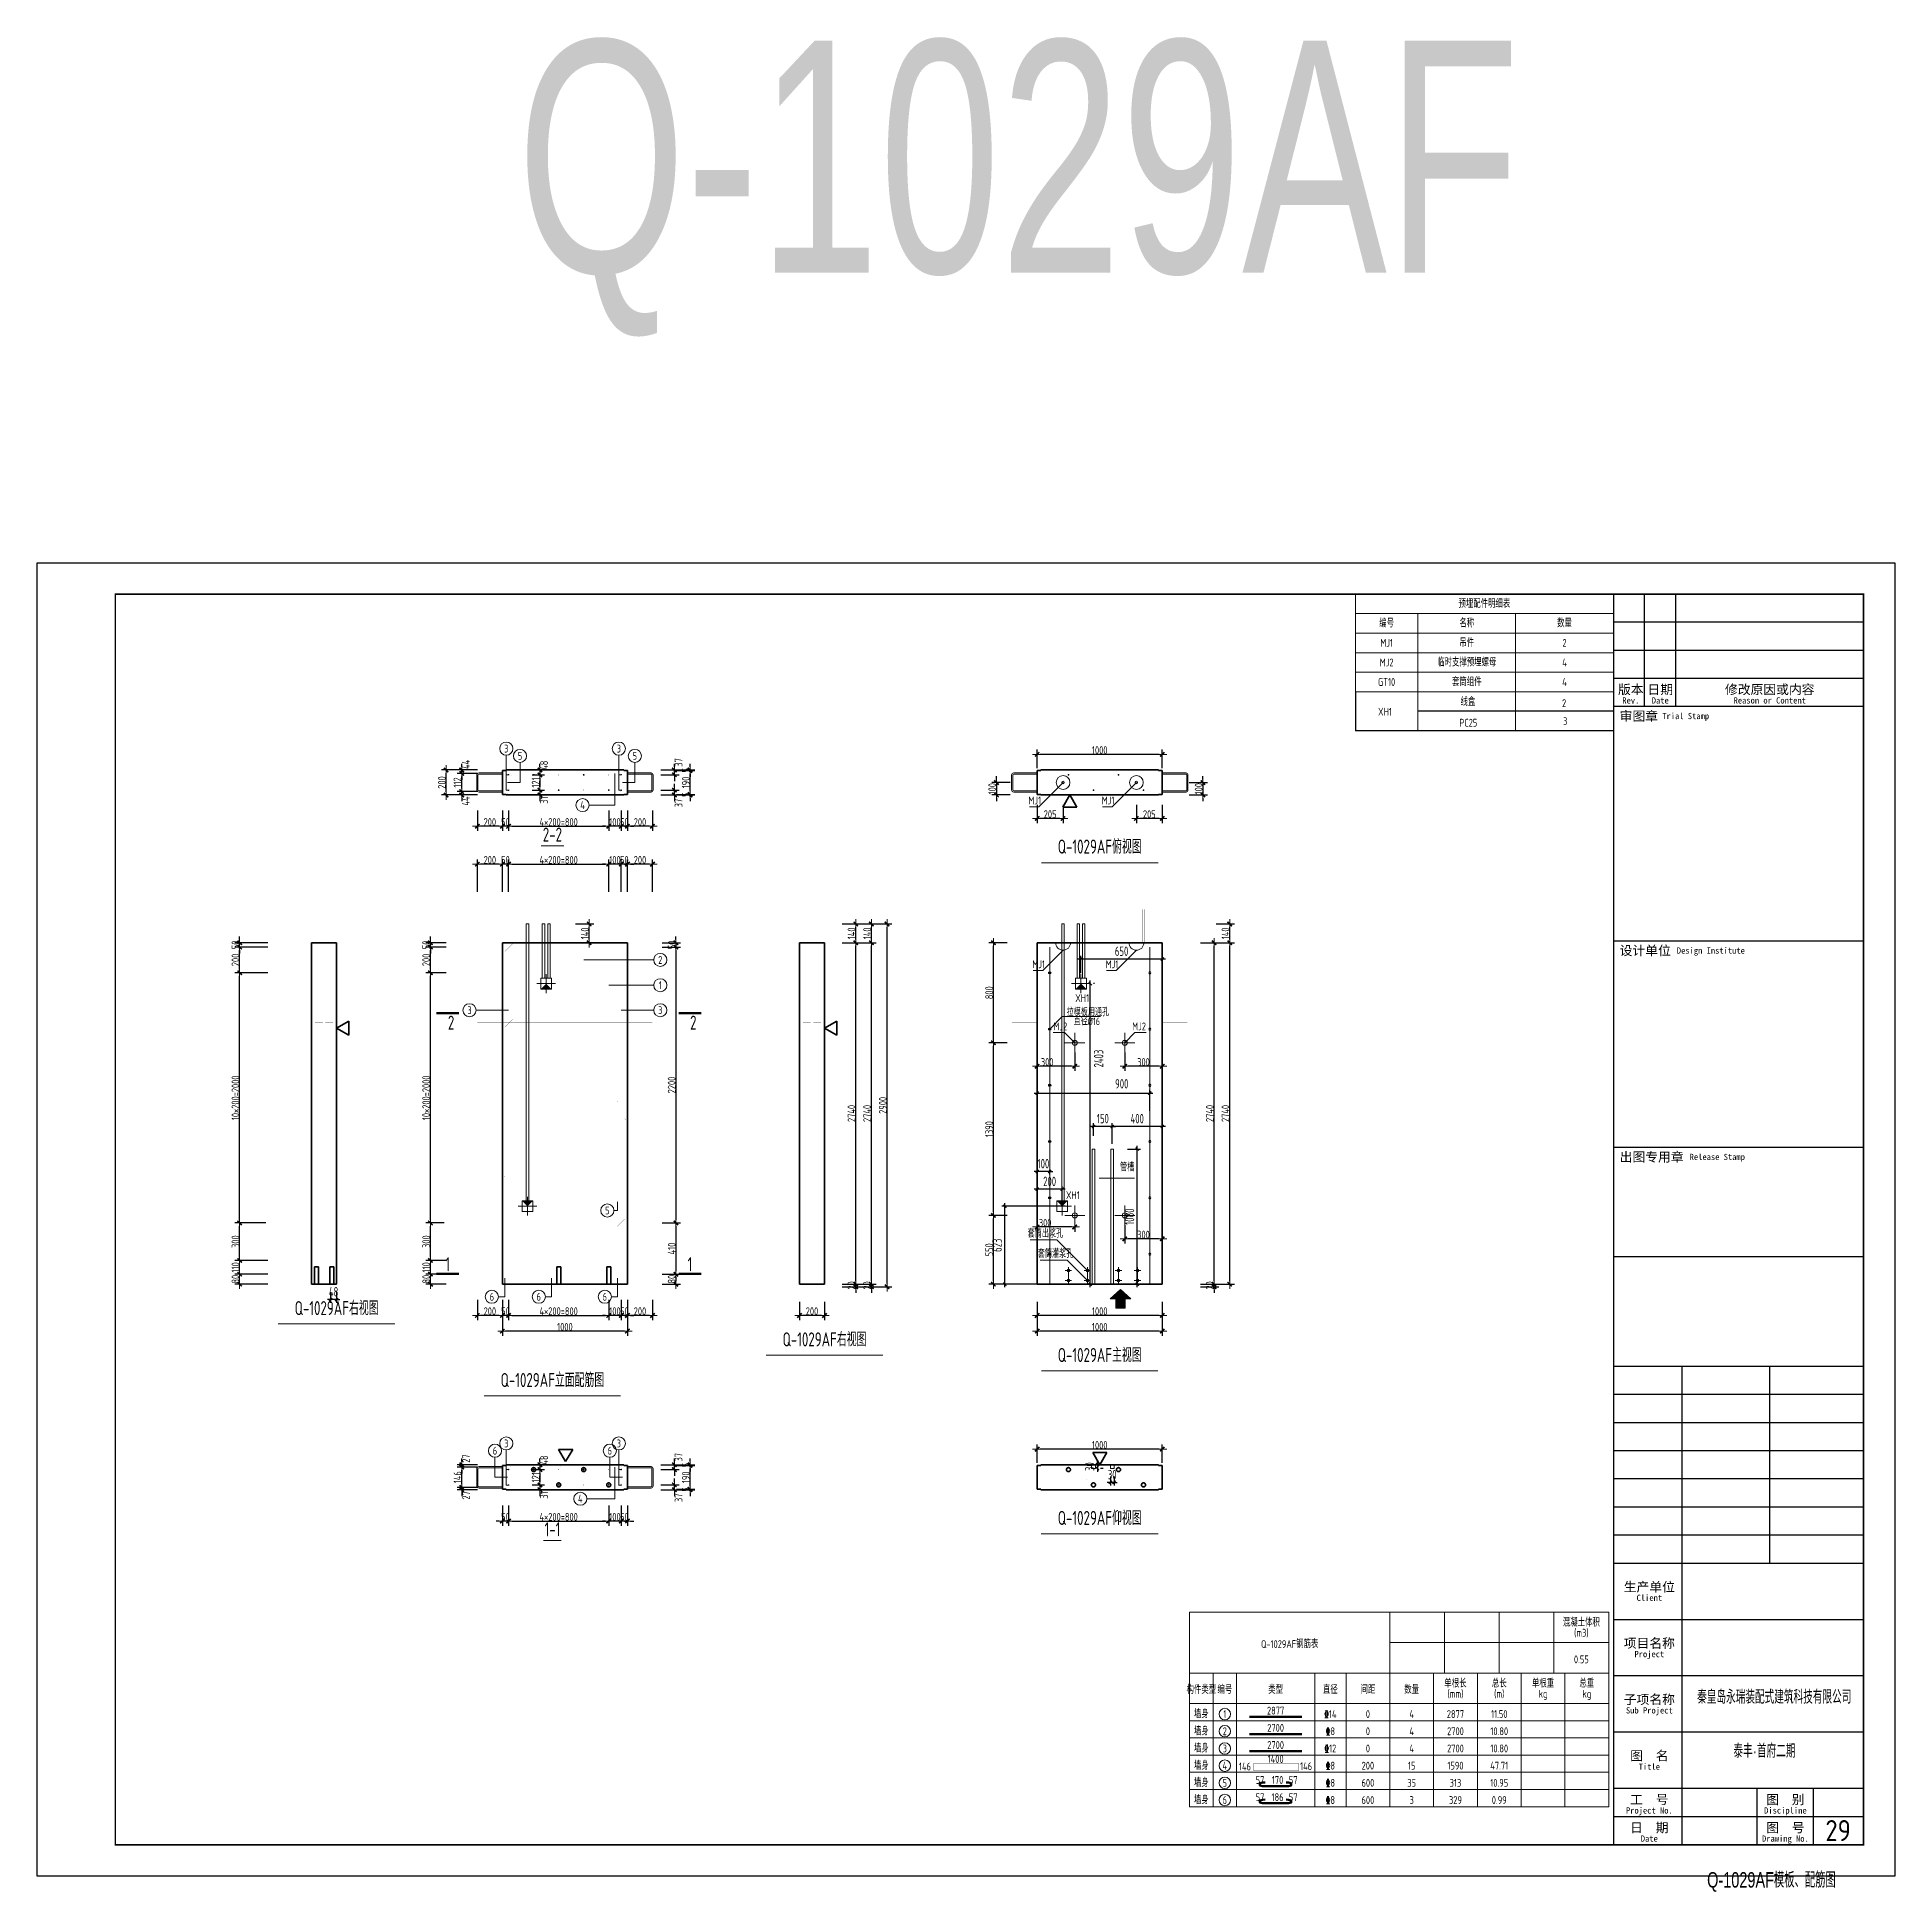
# Model space of a CAD drawing. Extents: x -85320 to 1679916, y -1321939 to 627.
# Drawn here: x 1023540 to 1082940, y -1118447 to -1059131 of the extents above; entities that cross this region are included whole.
import ezdxf
from ezdxf.enums import TextEntityAlignment as Align

# ---------------------------------------------------------------- set-up
doc = ezdxf.new("R2010")
doc.units = 0
doc.header["$LTSCALE"] = 1000
doc.linetypes.add('DOTE', pattern=[2.42, 2, -0.2, 0.02, -0.2])
doc.linetypes.add('点划线', pattern=[1850, 1200, -300, 50, -300])
for name, color, linetype in [('BORDER', 7, 'Continuous'), ('DIAN BOX', 7, 'Continuous'), ('S_WALL', 9, 'Continuous'), ('TH', 7, 'Continuous'), ('Y-03墙-03预制墙钢筋', 1, 'Continuous'), ('图名', 85, 'Continuous'), ('图框文字', 7, 'Continuous'), ('套筒垫片', 7, 'Continuous'), ('手孔标注', 3, 'Continuous'), ('打印线框', 7, 'Continuous'), ('拉模', 7, 'Continuous'), ('砼墙', 3, 'Continuous'), ('详图符号', 7, 'Continuous')]:
    doc.layers.add(name, color=color, linetype=linetype)
for name, color, linetype, lineweight in [('WCOL', 7, 'Continuous', 0), ('参数表文字', 7, 'Continuous', 18), ('参数表边线', 253, 'Continuous', 18), ('梁截面纵筋', 1, 'Continuous', 50), ('直线', 7, 'Continuous', 18), ('预制墙图名', 7, 'Continuous', 18), ('预制墙埋件', 8, 'Continuous', 18), ('预制墙墙身水平筋', 130, 'Continuous', 18), ('预制墙墙身纵向受力筋', 1, 'Continuous', 18), ('预制墙墙身纵向非受力筋', 94, 'Continuous', 18), ('预制墙墙身附加筋', 94, 'Continuous', 18), ('预制墙拉筋', 130, 'Continuous', 18), ('预制墙详图孔洞', 9, '点划线', 18), ('预制墙详图标注', 3, 'Continuous', 18), ('预制墙详图轮廓', 3, 'Continuous', 35)]:
    doc.layers.add(name, color=color, linetype=linetype, lineweight=lineweight)
doc.styles.get("Standard").update_dxf_attribs({"font": 'gbenor.shx', "bigfont": 'gbcbig.shx'})
doc.styles.add('TSSD_Dimension', font='tssdeng.shx', dxfattribs={"width": 0.7, "bigfont": 'hztxt.shx'})
doc.styles.add('TSSD_Num', font='tssdeng.shx', dxfattribs={"width": 0.7, "bigfont": 'hztxt.shx'})
doc.styles.add('TSSD_Rein', font='Tssdeng.shx', dxfattribs={"width": 0.7, "bigfont": 'hztxt.shx'})
doc.styles.add('中西文等高字体', font='hztxt_e.shx', dxfattribs={"width": 0.7, "bigfont": 'hbhz.shx'})
doc.styles.add('样式 1', font='yjkeng.shx', dxfattribs={"width": 0.7, "bigfont": 'yjkchn.shx'})
doc.styles.add('样式 2', font='yjkeng.shx', dxfattribs={"width": 0.7, "bigfont": 'yjkchn.shx'})
doc.styles.add('设计院一', font='', dxfattribs={"width": 0.8})
doc.styles.get('设计院一').set_extended_font_data('SimSun')
doc.dimstyles.new('标注', dxfattribs={"dimtxt": 300, "dimasz": 100, "dimexe": 100, "dimexo": 250, "dimgap": 100, "dimtad": 1, "dimdec": 0, "dimlfac": 0.25, "dimzin": 0, "dimdsep": 46, "dimtxsty": 'TSSD_Dimension', "dimblk": 'ARCHTICK', "dimcen": 0, "dimdle": 100, "dimclrt": 7, "dimadec": 0, "dimazin": 0, "dimtfac": 1, "dimtdec": 0, "dimtix": 1, "dimtmove": 2, "dimatfit": 3, "dimfxl": 1, "dimtolj": 1, "dimtzin": 0, "dimarcsym": 0})
doc.dimstyles.new('盈建科结构', dxfattribs={"dimscale": 100, "dimtxt": 2.5, "dimasz": 1, "dimexe": 1.5, "dimexo": 0.625, "dimgap": 0.1, "dimtad": 1, "dimdec": 0, "dimrnd": 1, "dimzin": 0, "dimdsep": 46, "dimtxsty": '样式 1', "dimblk": '_yjkbk', "dimblk1": 'ARCHTICK', "dimblk2": 'ARCHTICK', "dimcen": 0.09, "dimadec": 0, "dimazin": 0, "dimtfac": 1, "dimtdec": 4, "dimtix": 1, "dimtmove": 2, "dimatfit": 3, "dimfxl": 1, "dimtolj": 1, "dimtzin": 0, "dimarcsym": 0})

msp = doc.modelspace()

# ---------------------------------------------------------------- texts
at = {"layer": '参数表文字', "linetype": 'Continuous', "style": 'TSSD_Rein', "width": 0.7}
for s, p in [('预埋配件明细表', (1069814.777, -1077254.671)), ('编号', (1066689.777, -1077879.671)), ('名称', (1069252.277, -1077879.671)), ('数量', (1072377.277, -1077879.671)), ('MJ1', (1066689.777, -1078504.671)), ('吊件', (1069252.277, -1078504.671)), ('2', (1072377.277, -1078504.671)), ('MJ2', (1066689.777, -1079129.671)), ('临时支撑预埋螺母', (1069252.277, -1079129.671)), ('4', (1072377.277, -1079129.671)), ('GT10', (1066689.777, -1079754.671)), ('套筒组件', (1069252.277, -1079754.671)), ('4', (1072377.277, -1079754.671)), ('线盒', (1069288.849, -1080392.245)), ('2', (1072364.91, -1080433.161)), ('XH1', (1066636.609, -1080704.907)), ('PC25', (1069301.201, -1081056.644)), ('3', (1072398.312, -1081006.09)), ('XH1', (1056954.705, -1089863.728)), ('XH1', (1056657.876, -1096167.021)), ('Q-1029AF钢筋表', (1063590.371, -1110523.22)), ('0.55', (1072915.371, -1111010.72)), ('构件类型', (1060765.371, -1111985.72)), ('编号', (1061515.371, -1111985.72)), ('类型', (1063140.371, -1111985.72)), ('直径', (1064890.371, -1111985.72)), ('间距', (1066090.371, -1111985.72)), ('数量', (1067490.371, -1111985.72)), ('2877', (1063140.371, -1112650.72)), ('墙身', (1060765.371, -1112760.72)), ('1', (1061515.371, -1112760.72)), ('2700', (1063140.371, -1113200.72)), ('%%13214', (1064890.371, -1112760.72)), ('0', (1066090.371, -1112760.72)), ('4', (1067490.371, -1112760.72)), ('2877', (1068890.371, -1112760.72)), ('11.50', (1070290.371, -1112760.72)), ('墙身', (1060765.371, -1113310.72)), ('墙身', (1060765.371, -1113860.72)), ('3', (1061515.371, -1113860.72)), ('2', (1061515.371, -1113310.72)), ('2700', (1063140.371, -1113750.72)), ('%%13212', (1064890.371, -1113860.72)), ('%%1328', (1064890.371, -1113310.72)), ('0', (1066090.371, -1113310.72)), ('0', (1066090.371, -1113860.72)), ('4', (1067490.371, -1113310.72)), ('4', (1067490.371, -1113860.72)), ('2700', (1068890.371, -1113310.72)), ('2700', (1068890.371, -1113860.72)), ('10.80', (1070290.371, -1113310.72)), ('10.80', (1070290.371, -1113860.72)), ('墙身', (1060765.371, -1114410.72)), ('4', (1061515.371, -1114410.72)), ('146', (1062158.902, -1114437.605)), ('1400', (1063140.371, -1114198.816)), ('146', (1064113.614, -1114429.426)), ('%%1328', (1064890.371, -1114410.72)), ('200', (1066090.371, -1114410.72)), ('15', (1067490.371, -1114410.72)), ('1590', (1068890.371, -1114410.72)), ('47.71', (1070290.371, -1114410.72)), ('墙身', (1060765.371, -1114960.72)), ('5', (1061515.371, -1114960.72)), ('57', (1062640.371, -1114869.053)), (' 170', (1063140.371, -1114869.053)), (' 57', (1063640.371, -1114869.053)), ('%%1328', (1064890.371, -1114960.72)), ('600', (1066090.371, -1114960.72)), ('35', (1067490.371, -1114960.72)), ('313', (1068890.371, -1114960.72)), ('10.95', (1070290.371, -1114960.72)), ('墙身', (1060765.371, -1115510.72)), ('6', (1061515.371, -1115510.72)), ('57', (1062640.371, -1115419.053)), (' 186', (1063140.371, -1115419.053)), (' 57', (1063640.371, -1115419.053)), ('%%1328', (1064890.371, -1115510.72)), ('600', (1066090.371, -1115510.72)), ('3', (1067490.371, -1115510.72)), ('329', (1068890.371, -1115510.72)), ('0.99', (1070290.371, -1115510.72))]:
    msp.add_text(s, height=250, dxfattribs=at).set_placement(p, align=Align.MIDDLE_CENTER)
for s, p in [('混凝土体积', (1072915.371, -1110035.72)), ('单根长', (1068890.371, -1111985.72)), ('总长', (1070290.371, -1111985.72)), ('单根重', (1071690.371, -1111985.72)), ('总重', (1073090.371, -1111985.72))]:
    msp.add_text(s, height=250, dxfattribs=at).set_placement(p, align=Align.BOTTOM_CENTER)
for s, p in [('(m3)', (1072915.371, -1110035.72)), ('(mm)', (1068890.371, -1111985.72)), ('(m)', (1070290.371, -1111985.72)), ('kg', (1071690.371, -1111985.72)), ('kg', (1073090.371, -1111985.72))]:
    msp.add_text(s, height=250, dxfattribs=at).set_placement(p, align=Align.TOP_CENTER)
at = {"layer": '图名', "linetype": 'Continuous', "style": '样式 2', "width": 0.7}
for s, p in [('2', (1036877.812, -1090874.161)), ('2', (1044622.812, -1090874.161)), ('1', (1036742.812, -1098600.161)), ('1', (1044487.812, -1098600.161))]:
    msp.add_text(s, height=450, dxfattribs=at).set_placement(p, align=Align.RIGHT)
at = {"layer": '图框文字', "color": 2, "style": '中西文等高字体', "width": 0.7}
msp.add_text('Q-1029AF', height=7425, dxfattribs=at).set_placement((1038882.332, -1066667.049))
msp.add_text('Q-1029AF模板、配筋图', height=495, dxfattribs=at).set_placement((1076937.279, -1118459.173), align=Align.BOTTOM_LEFT)
at = {"layer": '拉模', "color": 3}
msp.add_text('29', height=673.8429, dxfattribs=at).set_placement((1080718.213, -1116823.052))
at = {"layer": '直线', "linetype": 'Continuous', "style": '样式 1', "width": 0.7}
for s, p in [('3', (1038540.312, -1081885.161)), ('5', (1038979.312, -1082118.161)), ('3', (1042140.312, -1081885.161)), ('5', (1042651.312, -1082118.161)), ('4', (1040979.312, -1083690.161)), ('2', (1043465.312, -1088642.884)), ('1', (1043465.312, -1089452.884)), ('3', (1037365.312, -1090252.884)), ('3', (1043465.312, -1090252.884)), ('5', (1041771.314, -1096655.158)), ('6', (1038079.309, -1099415.158)), ('6', (1039579.314, -1099415.158)), ('6', (1041691.314, -1099415.158)), ('6', (1038179.312, -1104338.161)), ('3', (1038540.312, -1104105.161)), ('6', (1041851.312, -1104338.161)), ('3', (1042140.312, -1104105.161)), ('4', (1040907.312, -1105874.161))]:
    msp.add_text(s, height=250, dxfattribs=at).set_placement(p, align=Align.MIDDLE_CENTER)
for s, p in [('MJ1', (1055640.427, -1083743.161)), ('MJ1', (1057984.427, -1083743.161)), ('MJ1', (1055765.427, -1088983.161)), ('MJ1', (1058109.427, -1088983.161)), ('MJ2', (1056476.85, -1090968.161)), ('管槽', (1058621.877, -1095478.276)), ('套筒出浆孔', (1056347.048, -1097598.161)), ('套筒灌浆孔', (1056672.048, -1098243.161))]:
    msp.add_text(s, height=250, dxfattribs=at).set_placement(p, align=Align.BOTTOM_RIGHT)
msp.add_text('MJ2', height=250, dxfattribs=at).set_placement((1058553.773, -1090968.161), align=Align.BOTTOM_LEFT)
at = {"layer": '详图符号', "lineweight": 0, "style": 'TSSD_Num', "width": 0.7}
msp.add_text('拉模板用通孔', height=240, dxfattribs=at).set_placement((1056456.631, -1090199.699), align=Align.TOP_LEFT)
msp.add_text('直径%%C16', height=240, dxfattribs=at).set_placement((1056681.531, -1090726.163))
at = {"layer": '预制墙图名', "linetype": 'Continuous', "style": '样式 2', "width": 0.7}
for s, p in [('2-2', (1040015.312, -1084993.161)), ('Q-1029AF俯视图', (1057515.312, -1085378.161)), ('Q-1029AF右视图', (1033115.312, -1100138.161)), ('Q-1029AF右视图', (1048715.312, -1101138.161)), ('Q-1029AF主视图', (1057515.312, -1101638.161)), ('Q-1029AF立面配筋图', (1040015.312, -1102438.161)), ('Q-1029AF仰视图', (1057515.312, -1106848.161)), ('1-1', (1040015.312, -1107213.161))]:
    msp.add_text(s, height=450, dxfattribs=at).set_placement(p, align=Align.BOTTOM_CENTER)

# ---------------------------------------------------------------- blocks, each defined once
blk = doc.blocks.new('_yjkbk')
blk.add_line((-1, 0), (1.5, 0))
blk.add_lwpolyline([(-0.7, -0.7, 0.5, 0.5, 0), (0.7, 0.7, 0.5, 0.5, 0)], format="xyseb")
blk = doc.blocks.new('*D3280')
at = {"layer": 'Defpoints', "color": 0, "transparency": 16777216}
for p in [(1058315, -1091543), (1059515, -1091543), (1058315, -1092043)]:
    blk.add_point(p, dxfattribs=at)
at = {"layer": '预制墙详图标注', "color": 0, "lineweight": -2, "transparency": 16777216}
for p, q in [((1058315, -1091606), (1058315, -1092193)), ((1059515, -1091606), (1059515, -1092193)), ((1059415, -1092043), (1058415, -1092043))]:
    blk.add_line(p, q, dxfattribs=at)
at = {"layer": '预制墙详图标注', "color": 0, "lineweight": -2, "transparency": 16777216, "xscale": 100, "yscale": 100, "zscale": 100, "rotation": 180}
blk.add_blockref('_yjkbk', (1058315, -1092043), dxfattribs=at)
at = {"layer": '预制墙详图标注', "color": 0, "lineweight": -2, "transparency": 16777216, "xscale": 100, "yscale": 100, "zscale": 100}
blk.add_blockref('_yjkbk', (1059515, -1092043), dxfattribs=at)
at = {"layer": '预制墙详图标注', "color": 0, "transparency": 16777216, "insert": (1058915, -1092033), "char_height": 250, "attachment_point": 8, "style": '样式 1'}
blk.add_mtext('\\A1;300', dxfattribs=at)
blk = doc.blocks.new('_ArchTick')
at = {"color": 0, "linetype": 'ByBlock', "const_width": 0.4}
blk.add_lwpolyline([(-0.5, -0.5), (0.5, 0.5)], dxfattribs=at)
blk = doc.blocks.new('*D3281')
at = {"layer": 'Defpoints', "color": 0, "transparency": 16777216}
for p in [(1058315, -1097063), (1059515, -1097063), (1058315, -1097563)]:
    blk.add_point(p, dxfattribs=at)
at = {"layer": '预制墙详图标注', "color": 0, "lineweight": -2, "transparency": 16777216}
for p, q in [((1058315, -1097126), (1058315, -1097713)), ((1059415, -1097563), (1058415, -1097563)), ((1059515, -1097126), (1059515, -1097713))]:
    blk.add_line(p, q, dxfattribs=at)
at = {"layer": '预制墙详图标注', "color": 0, "lineweight": -2, "transparency": 16777216, "xscale": 100, "yscale": 100, "zscale": 100, "rotation": 180}
blk.add_blockref('_yjkbk', (1058315, -1097563), dxfattribs=at)
at = {"layer": '预制墙详图标注', "color": 0, "lineweight": -2, "transparency": 16777216, "xscale": 100, "yscale": 100, "zscale": 100}
blk.add_blockref('_yjkbk', (1059515, -1097563), dxfattribs=at)
at = {"layer": '预制墙详图标注', "color": 0, "transparency": 16777216, "insert": (1058915, -1097553), "char_height": 250, "attachment_point": 8, "style": '样式 1'}
blk.add_mtext('\\A1;300', dxfattribs=at)
blk = doc.blocks.new('*D3282')
at = {"layer": 'Defpoints', "color": 0, "transparency": 16777216}
for p in [(1055515, -1091543), (1056715, -1091543), (1055515, -1092043)]:
    blk.add_point(p, dxfattribs=at)
at = {"layer": '预制墙详图标注', "color": 0, "lineweight": -2, "transparency": 16777216}
for p, q in [((1055515, -1091606), (1055515, -1092193)), ((1056715, -1091606), (1056715, -1092193)), ((1056615, -1092043), (1055615, -1092043))]:
    blk.add_line(p, q, dxfattribs=at)
at = {"layer": '预制墙详图标注', "color": 0, "lineweight": -2, "transparency": 16777216, "xscale": 100, "yscale": 100, "zscale": 100, "rotation": 180}
blk.add_blockref('_yjkbk', (1055515, -1092043), dxfattribs=at)
at = {"layer": '预制墙详图标注', "color": 0, "lineweight": -2, "transparency": 16777216, "xscale": 100, "yscale": 100, "zscale": 100}
blk.add_blockref('_yjkbk', (1056715, -1092043), dxfattribs=at)
at = {"layer": '预制墙详图标注', "color": 0, "transparency": 16777216, "insert": (1055835, -1092033), "char_height": 250, "attachment_point": 8, "style": '样式 1'}
blk.add_mtext('\\A1;300', dxfattribs=at)
blk = doc.blocks.new('*D3283')
at = {"layer": 'Defpoints', "color": 0, "transparency": 16777216}
for p in [(1055515, -1097063), (1056715, -1097063), (1055515, -1097184)]:
    blk.add_point(p, dxfattribs=at)
at = {"layer": '预制墙详图标注', "color": 0, "lineweight": -2, "transparency": 16777216}
for p, q in [((1055515, -1097126), (1055515, -1097334)), ((1056615, -1097184), (1055615, -1097184)), ((1056715, -1097126), (1056715, -1097334))]:
    blk.add_line(p, q, dxfattribs=at)
at = {"layer": '预制墙详图标注', "color": 0, "lineweight": -2, "transparency": 16777216, "xscale": 100, "yscale": 100, "zscale": 100, "rotation": 180}
blk.add_blockref('_yjkbk', (1055515, -1097184), dxfattribs=at)
at = {"layer": '预制墙详图标注', "color": 0, "lineweight": -2, "transparency": 16777216, "xscale": 100, "yscale": 100, "zscale": 100}
blk.add_blockref('_yjkbk', (1056715, -1097184), dxfattribs=at)
at = {"layer": '预制墙详图标注', "color": 0, "transparency": 16777216, "insert": (1055770, -1097174), "char_height": 250, "attachment_point": 8, "style": '样式 1'}
blk.add_mtext('\\A1;300', dxfattribs=at)
blk = doc.blocks.new('*D3284')
at = {"layer": 'Defpoints', "color": 0, "transparency": 16777216}
for p in [(1055515, -1099513), (1055515, -1100013), (1059515, -1099513)]:
    blk.add_point(p, dxfattribs=at)
at = {"layer": '预制墙详图标注', "color": 0, "lineweight": -2, "transparency": 16777216}
for p, q in [((1055515, -1099576), (1055515, -1100163)), ((1059415, -1100013), (1055615, -1100013)), ((1059515, -1099576), (1059515, -1100163))]:
    blk.add_line(p, q, dxfattribs=at)
at = {"layer": '预制墙详图标注', "color": 0, "lineweight": -2, "transparency": 16777216, "xscale": 100, "yscale": 100, "zscale": 100, "rotation": 180}
blk.add_blockref('_yjkbk', (1055515, -1100013), dxfattribs=at)
at = {"layer": '预制墙详图标注', "color": 0, "lineweight": -2, "transparency": 16777216, "xscale": 100, "yscale": 100, "zscale": 100}
blk.add_blockref('_yjkbk', (1059515, -1100013), dxfattribs=at)
at = {"layer": '预制墙详图标注', "color": 0, "transparency": 16777216, "insert": (1057515, -1100003), "char_height": 250, "attachment_point": 8, "style": '样式 1'}
blk.add_mtext('\\A1;1000', dxfattribs=at)
blk = doc.blocks.new('*D3285')
at = {"layer": 'Defpoints', "color": 0, "transparency": 16777216}
for p in [(1055515, -1100013), (1059515, -1100013), (1055515, -1100513)]:
    blk.add_point(p, dxfattribs=at)
at = {"layer": '预制墙详图标注', "color": 0, "lineweight": -2, "transparency": 16777216}
for p, q in [((1055515, -1100076), (1055515, -1100663)), ((1059515, -1100076), (1059515, -1100663)), ((1059415, -1100513), (1055615, -1100513))]:
    blk.add_line(p, q, dxfattribs=at)
at = {"layer": '预制墙详图标注', "color": 0, "lineweight": -2, "transparency": 16777216, "xscale": 100, "yscale": 100, "zscale": 100, "rotation": 180}
blk.add_blockref('_yjkbk', (1055515, -1100513), dxfattribs=at)
at = {"layer": '预制墙详图标注', "color": 0, "lineweight": -2, "transparency": 16777216, "xscale": 100, "yscale": 100, "zscale": 100}
blk.add_blockref('_yjkbk', (1059515, -1100513), dxfattribs=at)
at = {"layer": '预制墙详图标注', "color": 0, "transparency": 16777216, "insert": (1057515, -1100503), "char_height": 250, "attachment_point": 8, "style": '样式 1'}
blk.add_mtext('\\A1;1000', dxfattribs=at)
blk = doc.blocks.new('*D3286')
at = {"layer": 'Defpoints', "color": 0, "transparency": 16777216}
for p in [(1060671, -1099013), (1060671, -1099093), (1061171, -1099013)]:
    blk.add_point(p, dxfattribs=at)
at = {"layer": '预制墙详图标注', "color": 0, "lineweight": -2, "transparency": 16777216}
for p, q in [((1061171, -1098913), (1061171, -1098813)), ((1060734, -1099013), (1061321, -1099013)), ((1060734, -1099093), (1061321, -1099093)), ((1061171, -1099093), (1061171, -1099013)), ((1061171, -1099193), (1061171, -1099293))]:
    blk.add_line(p, q, dxfattribs=at)
at = {"layer": '预制墙详图标注', "color": 0, "lineweight": -2, "transparency": 16777216, "xscale": 100, "yscale": 100, "zscale": 100}
for p, rotation in [((1061171, -1099013), 270), ((1061171, -1099093), 90)]:
    blk.add_blockref('_yjkbk', p, dxfattribs=dict(at, rotation=rotation))
at = {"layer": '预制墙详图标注', "color": 0, "transparency": 16777216, "insert": (1061161, -1099053), "char_height": 250, "attachment_point": 8, "rotation": 90, "style": '样式 1'}
blk.add_mtext('\\A1;20', dxfattribs=at)
blk = doc.blocks.new('*D3287')
at = {"layer": 'Defpoints', "color": 0, "transparency": 16777216}
for p in [(1054115, -1096813), (1054615, -1096813), (1054615, -1099013)]:
    blk.add_point(p, dxfattribs=at)
at = {"layer": '预制墙详图标注', "color": 0, "lineweight": -2, "transparency": 16777216}
for p, q in [((1054553, -1096813), (1053965, -1096813)), ((1054115, -1098913), (1054115, -1096913)), ((1054553, -1099013), (1053965, -1099013))]:
    blk.add_line(p, q, dxfattribs=at)
at = {"layer": '预制墙详图标注', "color": 0, "lineweight": -2, "transparency": 16777216, "xscale": 100, "yscale": 100, "zscale": 100}
for p, rotation in [((1054115, -1096813), 90), ((1054115, -1099013), 270)]:
    blk.add_blockref('_yjkbk', p, dxfattribs=dict(at, rotation=rotation))
at = {"layer": '预制墙详图标注', "color": 0, "transparency": 16777216, "insert": (1054105, -1097913), "char_height": 250, "attachment_point": 8, "rotation": 90, "style": '样式 1'}
blk.add_mtext('\\A1;550', dxfattribs=at)
blk = doc.blocks.new('*D3288')
at = {"layer": 'Defpoints', "color": 0, "transparency": 16777216}
for p in [(1054115, -1088093), (1054615, -1088093), (1054615, -1091293)]:
    blk.add_point(p, dxfattribs=at)
at = {"layer": '预制墙详图标注', "color": 0, "lineweight": -2, "transparency": 16777216}
for p, q in [((1054553, -1088093), (1053965, -1088093)), ((1054115, -1091193), (1054115, -1088193)), ((1054553, -1091293), (1053965, -1091293))]:
    blk.add_line(p, q, dxfattribs=at)
at = {"layer": '预制墙详图标注', "color": 0, "lineweight": -2, "transparency": 16777216, "xscale": 100, "yscale": 100, "zscale": 100}
for p, rotation in [((1054115, -1088093), 90), ((1054115, -1091293), 270)]:
    blk.add_blockref('_yjkbk', p, dxfattribs=dict(at, rotation=rotation))
at = {"layer": '预制墙详图标注', "color": 0, "transparency": 16777216, "insert": (1054105, -1089693), "char_height": 250, "attachment_point": 8, "rotation": 90, "style": '样式 1'}
blk.add_mtext('\\A1;800', dxfattribs=at)
blk = doc.blocks.new('*D3289')
at = {"layer": 'Defpoints', "color": 0, "transparency": 16777216}
for p in [(1060315, -1082968), (1060315, -1083368), (1060815, -1083368)]:
    blk.add_point(p, dxfattribs=at)
at = {"layer": '预制墙详图标注', "color": 0, "lineweight": -2, "transparency": 16777216}
for p, q in [((1060815, -1082868), (1060815, -1082768)), ((1060378, -1082968), (1060965, -1082968)), ((1060378, -1083368), (1060965, -1083368)), ((1060815, -1082968), (1060815, -1083368)), ((1060815, -1083468), (1060815, -1083568))]:
    blk.add_line(p, q, dxfattribs=at)
at = {"layer": '预制墙详图标注', "color": 0, "lineweight": -2, "transparency": 16777216, "xscale": 100, "yscale": 100, "zscale": 100}
for p, rotation in [((1060815, -1082968), 270), ((1060815, -1083368), 90)]:
    blk.add_blockref('_yjkbk', p, dxfattribs=dict(at, rotation=rotation))
at = {"layer": '预制墙详图标注', "color": 0, "transparency": 16777216, "insert": (1060805, -1083168), "char_height": 250, "attachment_point": 8, "rotation": 90, "style": '样式 1'}
blk.add_mtext('\\A1;100', dxfattribs=at)
blk = doc.blocks.new('*D3290')
at = {"layer": 'Defpoints', "color": 0, "transparency": 16777216}
for p in [(1054215, -1083368), (1054715, -1082968), (1054715, -1083368)]:
    blk.add_point(p, dxfattribs=at)
at = {"layer": '预制墙详图标注', "color": 0, "lineweight": -2, "transparency": 16777216}
for p, q in [((1054215, -1082868), (1054215, -1082768)), ((1054653, -1082968), (1054065, -1082968)), ((1054653, -1083368), (1054065, -1083368)), ((1054215, -1082968), (1054215, -1083368)), ((1054215, -1083468), (1054215, -1083568))]:
    blk.add_line(p, q, dxfattribs=at)
at = {"layer": '预制墙详图标注', "color": 0, "lineweight": -2, "transparency": 16777216, "xscale": 100, "yscale": 100, "zscale": 100}
for p, rotation in [((1054215, -1082968), 270), ((1054215, -1083368), 90)]:
    blk.add_blockref('_yjkbk', p, dxfattribs=dict(at, rotation=rotation))
at = {"layer": '预制墙详图标注', "color": 0, "transparency": 16777216, "insert": (1054205, -1083168), "char_height": 250, "attachment_point": 8, "rotation": 90, "style": '样式 1'}
blk.add_mtext('\\A1;100', dxfattribs=at)
blk = doc.blocks.new('*D3291')
at = {"layer": 'Defpoints', "color": 0, "transparency": 16777216}
for p in [(1058687, -1083618), (1059515, -1083618), (1058687, -1084118)]:
    blk.add_point(p, dxfattribs=at)
at = {"layer": '预制墙详图标注', "color": 0, "lineweight": -2, "transparency": 16777216}
for p, q in [((1058687, -1083681), (1058687, -1084268)), ((1059515, -1083681), (1059515, -1084268)), ((1059415, -1084118), (1058787, -1084118))]:
    blk.add_line(p, q, dxfattribs=at)
at = {"layer": '预制墙详图标注', "color": 0, "lineweight": -2, "transparency": 16777216, "xscale": 100, "yscale": 100, "zscale": 100, "rotation": 180}
blk.add_blockref('_yjkbk', (1058687, -1084118), dxfattribs=at)
at = {"layer": '预制墙详图标注', "color": 0, "lineweight": -2, "transparency": 16777216, "xscale": 100, "yscale": 100, "zscale": 100}
blk.add_blockref('_yjkbk', (1059515, -1084118), dxfattribs=at)
at = {"layer": '预制墙详图标注', "color": 0, "transparency": 16777216, "insert": (1059101, -1084108), "char_height": 250, "attachment_point": 8, "style": '样式 1'}
blk.add_mtext('\\A1;205', dxfattribs=at)
blk = doc.blocks.new('*D3292')
at = {"layer": 'Defpoints', "color": 0, "transparency": 16777216}
for p in [(1055515, -1083618), (1056343, -1083618), (1055515, -1084118)]:
    blk.add_point(p, dxfattribs=at)
at = {"layer": '预制墙详图标注', "color": 0, "lineweight": -2, "transparency": 16777216}
for p, q in [((1055515, -1083681), (1055515, -1084268)), ((1056343, -1083681), (1056343, -1084268)), ((1056243, -1084118), (1055615, -1084118))]:
    blk.add_line(p, q, dxfattribs=at)
at = {"layer": '预制墙详图标注', "color": 0, "lineweight": -2, "transparency": 16777216, "xscale": 100, "yscale": 100, "zscale": 100, "rotation": 180}
blk.add_blockref('_yjkbk', (1055515, -1084118), dxfattribs=at)
at = {"layer": '预制墙详图标注', "color": 0, "lineweight": -2, "transparency": 16777216, "xscale": 100, "yscale": 100, "zscale": 100}
blk.add_blockref('_yjkbk', (1056343, -1084118), dxfattribs=at)
at = {"layer": '预制墙详图标注', "color": 0, "transparency": 16777216, "insert": (1055929, -1084108), "char_height": 250, "attachment_point": 8, "style": '样式 1'}
blk.add_mtext('\\A1;205', dxfattribs=at)
blk = doc.blocks.new('*D3293')
at = {"layer": 'Defpoints', "color": 0, "transparency": 16777216}
for p in [(1055515, -1082068), (1055515, -1082568), (1059515, -1082568)]:
    blk.add_point(p, dxfattribs=at)
at = {"layer": '预制墙详图标注', "color": 0, "lineweight": -2, "transparency": 16777216}
for p, q in [((1055515, -1082506), (1055515, -1081918)), ((1059415, -1082068), (1055615, -1082068)), ((1059515, -1082506), (1059515, -1081918))]:
    blk.add_line(p, q, dxfattribs=at)
at = {"layer": '预制墙详图标注', "color": 0, "lineweight": -2, "transparency": 16777216, "xscale": 100, "yscale": 100, "zscale": 100, "rotation": 180}
blk.add_blockref('_yjkbk', (1055515, -1082068), dxfattribs=at)
at = {"layer": '预制墙详图标注', "color": 0, "lineweight": -2, "transparency": 16777216, "xscale": 100, "yscale": 100, "zscale": 100}
blk.add_blockref('_yjkbk', (1059515, -1082068), dxfattribs=at)
at = {"layer": '预制墙详图标注', "color": 0, "transparency": 16777216, "insert": (1057515, -1082058), "char_height": 250, "attachment_point": 8, "style": '样式 1'}
blk.add_mtext('\\A1;1000', dxfattribs=at)
blk = doc.blocks.new('*D3294')
at = {"layer": 'Defpoints', "color": 0, "transparency": 16777216}
for p in [(1047915, -1099513), (1047915, -1100013), (1048715, -1099513)]:
    blk.add_point(p, dxfattribs=at)
at = {"layer": '预制墙详图标注', "color": 0, "lineweight": -2, "transparency": 16777216}
for p, q in [((1047915, -1099576), (1047915, -1100163)), ((1048615, -1100013), (1048015, -1100013)), ((1048715, -1099576), (1048715, -1100163))]:
    blk.add_line(p, q, dxfattribs=at)
at = {"layer": '预制墙详图标注', "color": 0, "lineweight": -2, "transparency": 16777216, "xscale": 100, "yscale": 100, "zscale": 100, "rotation": 180}
blk.add_blockref('_yjkbk', (1047915, -1100013), dxfattribs=at)
at = {"layer": '预制墙详图标注', "color": 0, "lineweight": -2, "transparency": 16777216, "xscale": 100, "yscale": 100, "zscale": 100}
blk.add_blockref('_yjkbk', (1048715, -1100013), dxfattribs=at)
at = {"layer": '预制墙详图标注', "color": 0, "transparency": 16777216, "insert": (1048315, -1100003), "char_height": 250, "attachment_point": 8, "style": '样式 1'}
blk.add_mtext('\\A1;200', dxfattribs=at)
blk = doc.blocks.new('*D3295')
at = {"layer": 'Defpoints', "color": 0, "transparency": 16777216}
for p in [(1049215, -1099013), (1049215, -1099093), (1049715, -1099013)]:
    blk.add_point(p, dxfattribs=at)
at = {"layer": '预制墙详图标注', "color": 0, "lineweight": -2, "transparency": 16777216}
for p, q in [((1049715, -1098913), (1049715, -1098813)), ((1049278, -1099013), (1049865, -1099013)), ((1049278, -1099093), (1049865, -1099093)), ((1049715, -1099093), (1049715, -1099013)), ((1049715, -1099193), (1049715, -1099293))]:
    blk.add_line(p, q, dxfattribs=at)
at = {"layer": '预制墙详图标注', "color": 0, "lineweight": -2, "transparency": 16777216, "xscale": 100, "yscale": 100, "zscale": 100}
for p, rotation in [((1049715, -1099013), 270), ((1049715, -1099093), 90)]:
    blk.add_blockref('_yjkbk', p, dxfattribs=dict(at, rotation=rotation))
at = {"layer": '预制墙详图标注', "color": 0, "transparency": 16777216, "insert": (1049705, -1099053), "char_height": 250, "attachment_point": 8, "rotation": 90, "style": '样式 1'}
blk.add_mtext('\\A1;20', dxfattribs=at)
blk = doc.blocks.new('*D3296')
at = {"layer": 'Defpoints', "color": 0, "transparency": 16777216}
for p in [(1049715, -1099013), (1049715, -1099093), (1050215, -1099013)]:
    blk.add_point(p, dxfattribs=at)
at = {"layer": '预制墙详图标注', "color": 0, "lineweight": -2, "transparency": 16777216}
for p, q in [((1050215, -1098913), (1050215, -1098813)), ((1049778, -1099013), (1050365, -1099013)), ((1049778, -1099093), (1050365, -1099093)), ((1050215, -1099093), (1050215, -1099013)), ((1050215, -1099193), (1050215, -1099293))]:
    blk.add_line(p, q, dxfattribs=at)
at = {"layer": '预制墙详图标注', "color": 0, "lineweight": -2, "transparency": 16777216, "xscale": 100, "yscale": 100, "zscale": 100}
for p, rotation in [((1050215, -1099013), 270), ((1050215, -1099093), 90)]:
    blk.add_blockref('_yjkbk', p, dxfattribs=dict(at, rotation=rotation))
at = {"layer": '预制墙详图标注', "color": 0, "transparency": 16777216, "insert": (1050205, -1099053), "char_height": 250, "attachment_point": 8, "rotation": 90, "style": '样式 1'}
blk.add_mtext('\\A1;20', dxfattribs=at)
blk = doc.blocks.new('*D3297')
at = {"layer": 'Defpoints', "color": 0, "transparency": 16777216}
for p in [(1050215, -1087493), (1050715, -1087493), (1050215, -1099093)]:
    blk.add_point(p, dxfattribs=at)
at = {"layer": '预制墙详图标注', "color": 0, "lineweight": -2, "transparency": 16777216}
for p, q in [((1050278, -1087493), (1050865, -1087493)), ((1050715, -1098993), (1050715, -1087593)), ((1050278, -1099093), (1050865, -1099093))]:
    blk.add_line(p, q, dxfattribs=at)
at = {"layer": '预制墙详图标注', "color": 0, "lineweight": -2, "transparency": 16777216, "xscale": 100, "yscale": 100, "zscale": 100}
for p, rotation in [((1050715, -1087493), 90), ((1050715, -1099093), 270)]:
    blk.add_blockref('_yjkbk', p, dxfattribs=dict(at, rotation=rotation))
at = {"layer": '预制墙详图标注', "color": 0, "transparency": 16777216, "insert": (1050705, -1093293), "char_height": 250, "attachment_point": 8, "rotation": 90, "style": '样式 1'}
blk.add_mtext('\\A1;2900', dxfattribs=at)
blk = doc.blocks.new('*D3298')
at = {"layer": 'Defpoints', "color": 0, "transparency": 16777216}
for p in [(1042415, -1099513), (1042415, -1100013), (1043215, -1099513)]:
    blk.add_point(p, dxfattribs=at)
at = {"layer": '预制墙详图标注', "color": 0, "lineweight": -2, "transparency": 16777216}
for p, q in [((1042415, -1099513), (1042415, -1100163)), ((1043115, -1100013), (1042515, -1100013)), ((1043215, -1099513), (1043215, -1100163))]:
    blk.add_line(p, q, dxfattribs=at)
at = {"layer": '预制墙详图标注', "color": 0, "lineweight": -2, "transparency": 16777216, "xscale": 100, "yscale": 100, "zscale": 100, "rotation": 180}
blk.add_blockref('_yjkbk', (1042415, -1100013), dxfattribs=at)
at = {"layer": '预制墙详图标注', "color": 0, "lineweight": -2, "transparency": 16777216, "xscale": 100, "yscale": 100, "zscale": 100}
blk.add_blockref('_yjkbk', (1043215, -1100013), dxfattribs=at)
at = {"layer": '预制墙详图标注', "color": 0, "transparency": 16777216, "insert": (1042815, -1100003), "char_height": 250, "attachment_point": 8, "style": '样式 1'}
blk.add_mtext('\\A1;200', dxfattribs=at)
blk = doc.blocks.new('*D3299')
at = {"layer": 'Defpoints', "color": 0, "transparency": 16777216}
for p in [(1042215, -1099513), (1042215, -1100013), (1042415, -1099513)]:
    blk.add_point(p, dxfattribs=at)
at = {"layer": '预制墙详图标注', "color": 0, "lineweight": -2, "transparency": 16777216}
for p, q in [((1042115, -1100013), (1042015, -1100013)), ((1042215, -1099513), (1042215, -1100163)), ((1042415, -1100013), (1042215, -1100013)), ((1042415, -1099513), (1042415, -1100163)), ((1042515, -1100013), (1042615, -1100013))]:
    blk.add_line(p, q, dxfattribs=at)
at = {"layer": '预制墙详图标注', "color": 0, "lineweight": -2, "transparency": 16777216, "xscale": 100, "yscale": 100, "zscale": 100}
blk.add_blockref('_yjkbk', (1042215, -1100013), dxfattribs=at)
at = {"layer": '预制墙详图标注', "color": 0, "lineweight": -2, "transparency": 16777216, "xscale": 100, "yscale": 100, "zscale": 100, "rotation": 180}
blk.add_blockref('_yjkbk', (1042415, -1100013), dxfattribs=at)
at = {"layer": '预制墙详图标注', "color": 0, "transparency": 16777216, "insert": (1042315, -1100003), "char_height": 250, "attachment_point": 8, "style": '样式 1'}
blk.add_mtext('\\A1;50', dxfattribs=at)
blk = doc.blocks.new('*D3300')
at = {"layer": 'Defpoints', "color": 0, "transparency": 16777216}
for p in [(1041815, -1099513), (1041815, -1100013), (1042215, -1099513)]:
    blk.add_point(p, dxfattribs=at)
at = {"layer": '预制墙详图标注', "color": 0, "lineweight": -2, "transparency": 16777216}
for p, q in [((1041715, -1100013), (1041615, -1100013)), ((1041815, -1099513), (1041815, -1100163)), ((1042215, -1100013), (1041815, -1100013)), ((1042215, -1099513), (1042215, -1100163)), ((1042315, -1100013), (1042415, -1100013))]:
    blk.add_line(p, q, dxfattribs=at)
at = {"layer": '预制墙详图标注', "color": 0, "lineweight": -2, "transparency": 16777216, "xscale": 100, "yscale": 100, "zscale": 100}
blk.add_blockref('_yjkbk', (1041815, -1100013), dxfattribs=at)
at = {"layer": '预制墙详图标注', "color": 0, "lineweight": -2, "transparency": 16777216, "xscale": 100, "yscale": 100, "zscale": 100, "rotation": 180}
blk.add_blockref('_yjkbk', (1042215, -1100013), dxfattribs=at)
at = {"layer": '预制墙详图标注', "color": 0, "transparency": 16777216, "insert": (1042015, -1100003), "char_height": 250, "attachment_point": 8, "style": '样式 1'}
blk.add_mtext('\\A1;100', dxfattribs=at)
blk = doc.blocks.new('*D3301')
at = {"layer": 'Defpoints', "color": 0, "transparency": 16777216}
for p in [(1038615, -1099513), (1041815, -1099513), (1041815, -1100013)]:
    blk.add_point(p, dxfattribs=at)
at = {"layer": '预制墙详图标注', "color": 0, "lineweight": -2, "transparency": 16777216}
for p, q in [((1038615, -1099576), (1038615, -1100163)), ((1038715, -1100013), (1041715, -1100013)), ((1041815, -1099576), (1041815, -1100163))]:
    blk.add_line(p, q, dxfattribs=at)
at = {"layer": '预制墙详图标注', "color": 0, "lineweight": -2, "transparency": 16777216, "xscale": 100, "yscale": 100, "zscale": 100, "rotation": 180}
blk.add_blockref('_yjkbk', (1038615, -1100013), dxfattribs=at)
at = {"layer": '预制墙详图标注', "color": 0, "lineweight": -2, "transparency": 16777216, "xscale": 100, "yscale": 100, "zscale": 100}
blk.add_blockref('_yjkbk', (1041815, -1100013), dxfattribs=at)
at = {"layer": '预制墙详图标注', "color": 0, "transparency": 16777216, "insert": (1040215, -1100003), "char_height": 250, "attachment_point": 8, "style": '样式 1'}
blk.add_mtext('\\A1;4×200=800', dxfattribs=at)
blk = doc.blocks.new('*D3302')
at = {"layer": 'Defpoints', "color": 0, "transparency": 16777216}
for p in [(1038415, -1099513), (1038415, -1100013), (1038615, -1099513)]:
    blk.add_point(p, dxfattribs=at)
at = {"layer": '预制墙详图标注', "color": 0, "lineweight": -2, "transparency": 16777216}
for p, q in [((1038315, -1100013), (1038215, -1100013)), ((1038415, -1099513), (1038415, -1100163)), ((1038615, -1100013), (1038415, -1100013)), ((1038615, -1099513), (1038615, -1100163)), ((1038715, -1100013), (1038815, -1100013))]:
    blk.add_line(p, q, dxfattribs=at)
at = {"layer": '预制墙详图标注', "color": 0, "lineweight": -2, "transparency": 16777216, "xscale": 100, "yscale": 100, "zscale": 100}
blk.add_blockref('_yjkbk', (1038415, -1100013), dxfattribs=at)
at = {"layer": '预制墙详图标注', "color": 0, "lineweight": -2, "transparency": 16777216, "xscale": 100, "yscale": 100, "zscale": 100, "rotation": 180}
blk.add_blockref('_yjkbk', (1038615, -1100013), dxfattribs=at)
at = {"layer": '预制墙详图标注', "color": 0, "transparency": 16777216, "insert": (1038515, -1100003), "char_height": 250, "attachment_point": 8, "style": '样式 1'}
blk.add_mtext('\\A1;50', dxfattribs=at)
blk = doc.blocks.new('*D3303')
at = {"layer": 'Defpoints', "color": 0, "transparency": 16777216}
for p in [(1037615, -1099513), (1037615, -1100013), (1038415, -1099513)]:
    blk.add_point(p, dxfattribs=at)
at = {"layer": '预制墙详图标注', "color": 0, "lineweight": -2, "transparency": 16777216}
for p, q in [((1037615, -1099513), (1037615, -1100163)), ((1038315, -1100013), (1037715, -1100013)), ((1038415, -1099513), (1038415, -1100163))]:
    blk.add_line(p, q, dxfattribs=at)
at = {"layer": '预制墙详图标注', "color": 0, "lineweight": -2, "transparency": 16777216, "xscale": 100, "yscale": 100, "zscale": 100, "rotation": 180}
blk.add_blockref('_yjkbk', (1037615, -1100013), dxfattribs=at)
at = {"layer": '预制墙详图标注', "color": 0, "lineweight": -2, "transparency": 16777216, "xscale": 100, "yscale": 100, "zscale": 100}
blk.add_blockref('_yjkbk', (1038415, -1100013), dxfattribs=at)
at = {"layer": '预制墙详图标注', "color": 0, "transparency": 16777216, "insert": (1038015, -1100003), "char_height": 250, "attachment_point": 8, "style": '样式 1'}
blk.add_mtext('\\A1;200', dxfattribs=at)
blk = doc.blocks.new('*D3304')
at = {"layer": 'Defpoints', "color": 0, "transparency": 16777216}
for p in [(1042415, -1085579), (1042415, -1086529), (1043215, -1086529)]:
    blk.add_point(p, dxfattribs=at)
at = {"layer": '预制墙详图标注', "color": 0, "lineweight": -2, "transparency": 16777216}
for p, q in [((1042415, -1086467), (1042415, -1085429)), ((1043115, -1085579), (1042515, -1085579)), ((1043215, -1086467), (1043215, -1085429))]:
    blk.add_line(p, q, dxfattribs=at)
at = {"layer": '预制墙详图标注', "color": 0, "lineweight": -2, "transparency": 16777216, "xscale": 100, "yscale": 100, "zscale": 100, "rotation": 180}
blk.add_blockref('_yjkbk', (1042415, -1085579), dxfattribs=at)
at = {"layer": '预制墙详图标注', "color": 0, "lineweight": -2, "transparency": 16777216, "xscale": 100, "yscale": 100, "zscale": 100}
blk.add_blockref('_yjkbk', (1043215, -1085579), dxfattribs=at)
at = {"layer": '预制墙详图标注', "color": 0, "transparency": 16777216, "insert": (1042815, -1085569), "char_height": 250, "attachment_point": 8, "style": '样式 1'}
blk.add_mtext('\\A1;200', dxfattribs=at)
blk = doc.blocks.new('*D3305')
at = {"layer": 'Defpoints', "color": 0, "transparency": 16777216}
for p in [(1042215, -1085579), (1042215, -1086529), (1042415, -1086529)]:
    blk.add_point(p, dxfattribs=at)
at = {"layer": '预制墙详图标注', "color": 0, "lineweight": -2, "transparency": 16777216}
for p, q in [((1042115, -1085579), (1042015, -1085579)), ((1042215, -1086467), (1042215, -1085429)), ((1042415, -1085579), (1042215, -1085579)), ((1042415, -1086467), (1042415, -1085429)), ((1042515, -1085579), (1042615, -1085579))]:
    blk.add_line(p, q, dxfattribs=at)
at = {"layer": '预制墙详图标注', "color": 0, "lineweight": -2, "transparency": 16777216, "xscale": 100, "yscale": 100, "zscale": 100}
blk.add_blockref('_yjkbk', (1042215, -1085579), dxfattribs=at)
at = {"layer": '预制墙详图标注', "color": 0, "lineweight": -2, "transparency": 16777216, "xscale": 100, "yscale": 100, "zscale": 100, "rotation": 180}
blk.add_blockref('_yjkbk', (1042415, -1085579), dxfattribs=at)
at = {"layer": '预制墙详图标注', "color": 0, "transparency": 16777216, "insert": (1042315, -1085569), "char_height": 250, "attachment_point": 8, "style": '样式 1'}
blk.add_mtext('\\A1;50', dxfattribs=at)
blk = doc.blocks.new('*D3306')
at = {"layer": 'Defpoints', "color": 0, "transparency": 16777216}
for p in [(1041815, -1085579), (1041815, -1086529), (1042215, -1086529)]:
    blk.add_point(p, dxfattribs=at)
at = {"layer": '预制墙详图标注', "color": 0, "lineweight": -2, "transparency": 16777216}
for p, q in [((1041715, -1085579), (1041615, -1085579)), ((1041815, -1086467), (1041815, -1085429)), ((1042215, -1085579), (1041815, -1085579)), ((1042215, -1086467), (1042215, -1085429)), ((1042315, -1085579), (1042415, -1085579))]:
    blk.add_line(p, q, dxfattribs=at)
at = {"layer": '预制墙详图标注', "color": 0, "lineweight": -2, "transparency": 16777216, "xscale": 100, "yscale": 100, "zscale": 100}
blk.add_blockref('_yjkbk', (1041815, -1085579), dxfattribs=at)
at = {"layer": '预制墙详图标注', "color": 0, "lineweight": -2, "transparency": 16777216, "xscale": 100, "yscale": 100, "zscale": 100, "rotation": 180}
blk.add_blockref('_yjkbk', (1042215, -1085579), dxfattribs=at)
at = {"layer": '预制墙详图标注', "color": 0, "transparency": 16777216, "insert": (1042015, -1085569), "char_height": 250, "attachment_point": 8, "style": '样式 1'}
blk.add_mtext('\\A1;100', dxfattribs=at)
blk = doc.blocks.new('*D3307')
at = {"layer": 'Defpoints', "color": 0, "transparency": 16777216}
for p in [(1041815, -1085579), (1038615, -1086529), (1041815, -1086529)]:
    blk.add_point(p, dxfattribs=at)
at = {"layer": '预制墙详图标注', "color": 0, "lineweight": -2, "transparency": 16777216}
for p, q in [((1038615, -1086467), (1038615, -1085429)), ((1038715, -1085579), (1041715, -1085579)), ((1041815, -1086467), (1041815, -1085429))]:
    blk.add_line(p, q, dxfattribs=at)
at = {"layer": '预制墙详图标注', "color": 0, "lineweight": -2, "transparency": 16777216, "xscale": 100, "yscale": 100, "zscale": 100, "rotation": 180}
blk.add_blockref('_yjkbk', (1038615, -1085579), dxfattribs=at)
at = {"layer": '预制墙详图标注', "color": 0, "lineweight": -2, "transparency": 16777216, "xscale": 100, "yscale": 100, "zscale": 100}
blk.add_blockref('_yjkbk', (1041815, -1085579), dxfattribs=at)
at = {"layer": '预制墙详图标注', "color": 0, "transparency": 16777216, "insert": (1040215, -1085569), "char_height": 250, "attachment_point": 8, "style": '样式 1'}
blk.add_mtext('\\A1;4×200=800', dxfattribs=at)
blk = doc.blocks.new('*D3308')
at = {"layer": 'Defpoints', "color": 0, "transparency": 16777216}
for p in [(1038415, -1085579), (1038415, -1086529), (1038615, -1086529)]:
    blk.add_point(p, dxfattribs=at)
at = {"layer": '预制墙详图标注', "color": 0, "lineweight": -2, "transparency": 16777216}
for p, q in [((1038315, -1085579), (1038215, -1085579)), ((1038415, -1086467), (1038415, -1085429)), ((1038615, -1085579), (1038415, -1085579)), ((1038615, -1086467), (1038615, -1085429)), ((1038715, -1085579), (1038815, -1085579))]:
    blk.add_line(p, q, dxfattribs=at)
at = {"layer": '预制墙详图标注', "color": 0, "lineweight": -2, "transparency": 16777216, "xscale": 100, "yscale": 100, "zscale": 100}
blk.add_blockref('_yjkbk', (1038415, -1085579), dxfattribs=at)
at = {"layer": '预制墙详图标注', "color": 0, "lineweight": -2, "transparency": 16777216, "xscale": 100, "yscale": 100, "zscale": 100, "rotation": 180}
blk.add_blockref('_yjkbk', (1038615, -1085579), dxfattribs=at)
at = {"layer": '预制墙详图标注', "color": 0, "transparency": 16777216, "insert": (1038515, -1085569), "char_height": 250, "attachment_point": 8, "style": '样式 1'}
blk.add_mtext('\\A1;50', dxfattribs=at)
blk = doc.blocks.new('*D3309')
at = {"layer": 'Defpoints', "color": 0, "transparency": 16777216}
for p in [(1037615, -1085579), (1037615, -1086529), (1038415, -1086529)]:
    blk.add_point(p, dxfattribs=at)
at = {"layer": '预制墙详图标注', "color": 0, "lineweight": -2, "transparency": 16777216}
for p, q in [((1037615, -1086467), (1037615, -1085429)), ((1038315, -1085579), (1037715, -1085579)), ((1038415, -1086467), (1038415, -1085429))]:
    blk.add_line(p, q, dxfattribs=at)
at = {"layer": '预制墙详图标注', "color": 0, "lineweight": -2, "transparency": 16777216, "xscale": 100, "yscale": 100, "zscale": 100, "rotation": 180}
blk.add_blockref('_yjkbk', (1037615, -1085579), dxfattribs=at)
at = {"layer": '预制墙详图标注', "color": 0, "lineweight": -2, "transparency": 16777216, "xscale": 100, "yscale": 100, "zscale": 100}
blk.add_blockref('_yjkbk', (1038415, -1085579), dxfattribs=at)
at = {"layer": '预制墙详图标注', "color": 0, "transparency": 16777216, "insert": (1038015, -1085569), "char_height": 250, "attachment_point": 8, "style": '样式 1'}
blk.add_mtext('\\A1;200', dxfattribs=at)
blk = doc.blocks.new('*D3310')
at = {"layer": 'Defpoints', "color": 0, "transparency": 16777216}
for p in [(1038415, -1100013), (1042415, -1100013), (1038415, -1100513)]:
    blk.add_point(p, dxfattribs=at)
at = {"layer": '预制墙详图标注', "color": 0, "lineweight": -2, "transparency": 16777216}
for p, q in [((1038415, -1100076), (1038415, -1100663)), ((1042415, -1100076), (1042415, -1100663)), ((1042315, -1100513), (1038515, -1100513))]:
    blk.add_line(p, q, dxfattribs=at)
at = {"layer": '预制墙详图标注', "color": 0, "lineweight": -2, "transparency": 16777216, "xscale": 100, "yscale": 100, "zscale": 100, "rotation": 180}
blk.add_blockref('_yjkbk', (1038415, -1100513), dxfattribs=at)
at = {"layer": '预制墙详图标注', "color": 0, "lineweight": -2, "transparency": 16777216, "xscale": 100, "yscale": 100, "zscale": 100}
blk.add_blockref('_yjkbk', (1042415, -1100513), dxfattribs=at)
at = {"layer": '预制墙详图标注', "color": 0, "transparency": 16777216, "insert": (1040415, -1100503), "char_height": 250, "attachment_point": 8, "style": '样式 1'}
blk.add_mtext('\\A1;1000', dxfattribs=at)
blk = doc.blocks.new('*D3311')
at = {"layer": 'Defpoints', "color": 0, "transparency": 16777216}
for p in [(1043465, -1098693), (1043465, -1099013), (1043965, -1099013)]:
    blk.add_point(p, dxfattribs=at)
at = {"layer": '预制墙详图标注', "color": 0, "lineweight": -2, "transparency": 16777216}
for p, q in [((1043528, -1098693), (1044115, -1098693)), ((1043965, -1098793), (1043965, -1098913)), ((1043528, -1099013), (1044115, -1099013))]:
    blk.add_line(p, q, dxfattribs=at)
at = {"layer": '预制墙详图标注', "color": 0, "lineweight": -2, "transparency": 16777216, "xscale": 100, "yscale": 100, "zscale": 100}
for p, rotation in [((1043965, -1098693), 90), ((1043965, -1099013), 270)]:
    blk.add_blockref('_yjkbk', p, dxfattribs=dict(at, rotation=rotation))
at = {"layer": '预制墙详图标注', "color": 0, "transparency": 16777216, "insert": (1043955, -1098853), "char_height": 250, "attachment_point": 8, "rotation": 90, "style": '样式 1'}
blk.add_mtext('\\A1;80', dxfattribs=at)
blk = doc.blocks.new('*D3312')
at = {"layer": 'Defpoints', "color": 0, "transparency": 16777216}
for p in [(1043465, -1097053), (1043465, -1098693), (1043965, -1098693)]:
    blk.add_point(p, dxfattribs=at)
at = {"layer": '预制墙详图标注', "color": 0, "lineweight": -2, "transparency": 16777216}
for p, q in [((1043528, -1097053), (1044115, -1097053)), ((1043965, -1097153), (1043965, -1098593)), ((1043528, -1098693), (1044115, -1098693))]:
    blk.add_line(p, q, dxfattribs=at)
at = {"layer": '预制墙详图标注', "color": 0, "lineweight": -2, "transparency": 16777216, "xscale": 100, "yscale": 100, "zscale": 100}
for p, rotation in [((1043965, -1097053), 90), ((1043965, -1098693), 270)]:
    blk.add_blockref('_yjkbk', p, dxfattribs=dict(at, rotation=rotation))
at = {"layer": '预制墙详图标注', "color": 0, "transparency": 16777216, "insert": (1043955, -1097873), "char_height": 250, "attachment_point": 8, "rotation": 90, "style": '样式 1'}
blk.add_mtext('\\A1;410', dxfattribs=at)
blk = doc.blocks.new('*D3313')
at = {"layer": 'Defpoints', "color": 0, "transparency": 16777216}
for p in [(1036115, -1098693), (1036615, -1098693), (1036615, -1099013)]:
    blk.add_point(p, dxfattribs=at)
at = {"layer": '预制墙详图标注', "color": 0, "lineweight": -2, "transparency": 16777216}
for p, q in [((1036615, -1098693), (1035965, -1098693)), ((1036115, -1098913), (1036115, -1098793)), ((1036615, -1099013), (1035965, -1099013))]:
    blk.add_line(p, q, dxfattribs=at)
at = {"layer": '预制墙详图标注', "color": 0, "lineweight": -2, "transparency": 16777216, "xscale": 100, "yscale": 100, "zscale": 100}
for p, rotation in [((1036115, -1098693), 90), ((1036115, -1099013), 270)]:
    blk.add_blockref('_yjkbk', p, dxfattribs=dict(at, rotation=rotation))
at = {"layer": '预制墙详图标注', "color": 0, "transparency": 16777216, "insert": (1036105, -1098853), "char_height": 250, "attachment_point": 8, "rotation": 90, "style": '样式 1'}
blk.add_mtext('\\A1;80', dxfattribs=at)
blk = doc.blocks.new('*D3314')
at = {"layer": 'Defpoints', "color": 0, "transparency": 16777216}
for p in [(1036115, -1098253), (1036615, -1098253), (1036615, -1098693)]:
    blk.add_point(p, dxfattribs=at)
at = {"layer": '预制墙详图标注', "color": 0, "lineweight": -2, "transparency": 16777216}
for p, q in [((1036615, -1098253), (1035965, -1098253)), ((1036615, -1098693), (1035965, -1098693)), ((1036115, -1098593), (1036115, -1098353))]:
    blk.add_line(p, q, dxfattribs=at)
at = {"layer": '预制墙详图标注', "color": 0, "lineweight": -2, "transparency": 16777216, "xscale": 100, "yscale": 100, "zscale": 100}
for p, rotation in [((1036115, -1098253), 90), ((1036115, -1098693), 270)]:
    blk.add_blockref('_yjkbk', p, dxfattribs=dict(at, rotation=rotation))
at = {"layer": '预制墙详图标注', "color": 0, "transparency": 16777216, "insert": (1036105, -1098473), "char_height": 250, "attachment_point": 8, "rotation": 90, "style": '样式 1'}
blk.add_mtext('\\A1;110', dxfattribs=at)
blk = doc.blocks.new('*D3315')
at = {"layer": 'Defpoints', "color": 0, "transparency": 16777216}
for p in [(1036115, -1097053), (1036615, -1097053), (1036615, -1098253)]:
    blk.add_point(p, dxfattribs=at)
at = {"layer": '预制墙详图标注', "color": 0, "lineweight": -2, "transparency": 16777216}
for p, q in [((1036553, -1097053), (1035965, -1097053)), ((1036115, -1098153), (1036115, -1097153)), ((1036553, -1098253), (1035965, -1098253))]:
    blk.add_line(p, q, dxfattribs=at)
at = {"layer": '预制墙详图标注', "color": 0, "lineweight": -2, "transparency": 16777216, "xscale": 100, "yscale": 100, "zscale": 100}
for p, rotation in [((1036115, -1097053), 90), ((1036115, -1098253), 270)]:
    blk.add_blockref('_yjkbk', p, dxfattribs=dict(at, rotation=rotation))
at = {"layer": '预制墙详图标注', "color": 0, "transparency": 16777216, "insert": (1036105, -1097653), "char_height": 250, "attachment_point": 8, "rotation": 90, "style": '样式 1'}
blk.add_mtext('\\A1;300', dxfattribs=at)
blk = doc.blocks.new('*D3316')
at = {"layer": 'Defpoints', "color": 0, "transparency": 16777216}
for p in [(1036115, -1089053), (1036615, -1089053), (1036615, -1097053)]:
    blk.add_point(p, dxfattribs=at)
at = {"layer": '预制墙详图标注', "color": 0, "lineweight": -2, "transparency": 16777216}
for p, q in [((1036553, -1089053), (1035965, -1089053)), ((1036115, -1096953), (1036115, -1089153)), ((1036553, -1097053), (1035965, -1097053))]:
    blk.add_line(p, q, dxfattribs=at)
at = {"layer": '预制墙详图标注', "color": 0, "lineweight": -2, "transparency": 16777216, "xscale": 100, "yscale": 100, "zscale": 100}
for p, rotation in [((1036115, -1089053), 90), ((1036115, -1097053), 270)]:
    blk.add_blockref('_yjkbk', p, dxfattribs=dict(at, rotation=rotation))
at = {"layer": '预制墙详图标注', "color": 0, "transparency": 16777216, "insert": (1036105, -1093053), "char_height": 250, "attachment_point": 8, "rotation": 90, "style": '样式 1'}
blk.add_mtext('\\A1;10×200=2000', dxfattribs=at)
blk = doc.blocks.new('*D3317')
at = {"layer": 'Defpoints', "color": 0, "transparency": 16777216}
for p in [(1042415, -1083868), (1043215, -1083868), (1042415, -1084368)]:
    blk.add_point(p, dxfattribs=at)
at = {"layer": '预制墙详图标注', "color": 0, "lineweight": -2, "transparency": 16777216}
for p, q in [((1042415, -1083868), (1042415, -1084518)), ((1043215, -1083868), (1043215, -1084518)), ((1043115, -1084368), (1042515, -1084368))]:
    blk.add_line(p, q, dxfattribs=at)
at = {"layer": '预制墙详图标注', "color": 0, "lineweight": -2, "transparency": 16777216, "xscale": 100, "yscale": 100, "zscale": 100, "rotation": 180}
blk.add_blockref('_yjkbk', (1042415, -1084368), dxfattribs=at)
at = {"layer": '预制墙详图标注', "color": 0, "lineweight": -2, "transparency": 16777216, "xscale": 100, "yscale": 100, "zscale": 100}
blk.add_blockref('_yjkbk', (1043215, -1084368), dxfattribs=at)
at = {"layer": '预制墙详图标注', "color": 0, "transparency": 16777216, "insert": (1042815, -1084358), "char_height": 250, "attachment_point": 8, "style": '样式 1'}
blk.add_mtext('\\A1;200', dxfattribs=at)
blk = doc.blocks.new('*D3318')
at = {"layer": 'Defpoints', "color": 0, "transparency": 16777216}
for p in [(1042215, -1083868), (1042415, -1083868), (1042215, -1084368)]:
    blk.add_point(p, dxfattribs=at)
at = {"layer": '预制墙详图标注', "color": 0, "lineweight": -2, "transparency": 16777216}
for p, q in [((1042215, -1083868), (1042215, -1084518)), ((1042415, -1083868), (1042415, -1084518)), ((1042115, -1084368), (1042015, -1084368)), ((1042415, -1084368), (1042215, -1084368)), ((1042515, -1084368), (1042615, -1084368))]:
    blk.add_line(p, q, dxfattribs=at)
at = {"layer": '预制墙详图标注', "color": 0, "lineweight": -2, "transparency": 16777216, "xscale": 100, "yscale": 100, "zscale": 100}
blk.add_blockref('_yjkbk', (1042215, -1084368), dxfattribs=at)
at = {"layer": '预制墙详图标注', "color": 0, "lineweight": -2, "transparency": 16777216, "xscale": 100, "yscale": 100, "zscale": 100, "rotation": 180}
blk.add_blockref('_yjkbk', (1042415, -1084368), dxfattribs=at)
at = {"layer": '预制墙详图标注', "color": 0, "transparency": 16777216, "insert": (1042315, -1084358), "char_height": 250, "attachment_point": 8, "style": '样式 1'}
blk.add_mtext('\\A1;50', dxfattribs=at)
blk = doc.blocks.new('*D3319')
at = {"layer": 'Defpoints', "color": 0, "transparency": 16777216}
for p in [(1041815, -1083868), (1042215, -1083868), (1041815, -1084368)]:
    blk.add_point(p, dxfattribs=at)
at = {"layer": '预制墙详图标注', "color": 0, "lineweight": -2, "transparency": 16777216}
for p, q in [((1041815, -1083868), (1041815, -1084518)), ((1042215, -1083868), (1042215, -1084518)), ((1041715, -1084368), (1041615, -1084368)), ((1042215, -1084368), (1041815, -1084368)), ((1042315, -1084368), (1042415, -1084368))]:
    blk.add_line(p, q, dxfattribs=at)
at = {"layer": '预制墙详图标注', "color": 0, "lineweight": -2, "transparency": 16777216, "xscale": 100, "yscale": 100, "zscale": 100}
blk.add_blockref('_yjkbk', (1041815, -1084368), dxfattribs=at)
at = {"layer": '预制墙详图标注', "color": 0, "lineweight": -2, "transparency": 16777216, "xscale": 100, "yscale": 100, "zscale": 100, "rotation": 180}
blk.add_blockref('_yjkbk', (1042215, -1084368), dxfattribs=at)
at = {"layer": '预制墙详图标注', "color": 0, "transparency": 16777216, "insert": (1042015, -1084358), "char_height": 250, "attachment_point": 8, "style": '样式 1'}
blk.add_mtext('\\A1;100', dxfattribs=at)
blk = doc.blocks.new('*D3320')
at = {"layer": 'Defpoints', "color": 0, "transparency": 16777216}
for p in [(1038615, -1083868), (1041815, -1083868), (1041815, -1084368)]:
    blk.add_point(p, dxfattribs=at)
at = {"layer": '预制墙详图标注', "color": 0, "lineweight": -2, "transparency": 16777216}
for p, q in [((1038615, -1083931), (1038615, -1084518)), ((1041815, -1083931), (1041815, -1084518)), ((1038715, -1084368), (1041715, -1084368))]:
    blk.add_line(p, q, dxfattribs=at)
at = {"layer": '预制墙详图标注', "color": 0, "lineweight": -2, "transparency": 16777216, "xscale": 100, "yscale": 100, "zscale": 100, "rotation": 180}
blk.add_blockref('_yjkbk', (1038615, -1084368), dxfattribs=at)
at = {"layer": '预制墙详图标注', "color": 0, "lineweight": -2, "transparency": 16777216, "xscale": 100, "yscale": 100, "zscale": 100}
blk.add_blockref('_yjkbk', (1041815, -1084368), dxfattribs=at)
at = {"layer": '预制墙详图标注', "color": 0, "transparency": 16777216, "insert": (1040215, -1084358), "char_height": 250, "attachment_point": 8, "style": '样式 1'}
blk.add_mtext('\\A1;4×200=800', dxfattribs=at)
blk = doc.blocks.new('*D3321')
at = {"layer": 'Defpoints', "color": 0, "transparency": 16777216}
for p in [(1038415, -1083868), (1038615, -1083868), (1038415, -1084368)]:
    blk.add_point(p, dxfattribs=at)
at = {"layer": '预制墙详图标注', "color": 0, "lineweight": -2, "transparency": 16777216}
for p, q in [((1038415, -1083868), (1038415, -1084518)), ((1038615, -1083868), (1038615, -1084518)), ((1038315, -1084368), (1038215, -1084368)), ((1038615, -1084368), (1038415, -1084368)), ((1038715, -1084368), (1038815, -1084368))]:
    blk.add_line(p, q, dxfattribs=at)
at = {"layer": '预制墙详图标注', "color": 0, "lineweight": -2, "transparency": 16777216, "xscale": 100, "yscale": 100, "zscale": 100}
blk.add_blockref('_yjkbk', (1038415, -1084368), dxfattribs=at)
at = {"layer": '预制墙详图标注', "color": 0, "lineweight": -2, "transparency": 16777216, "xscale": 100, "yscale": 100, "zscale": 100, "rotation": 180}
blk.add_blockref('_yjkbk', (1038615, -1084368), dxfattribs=at)
at = {"layer": '预制墙详图标注', "color": 0, "transparency": 16777216, "insert": (1038515, -1084358), "char_height": 250, "attachment_point": 8, "style": '样式 1'}
blk.add_mtext('\\A1;50', dxfattribs=at)
blk = doc.blocks.new('*D3322')
at = {"layer": 'Defpoints', "color": 0, "transparency": 16777216}
for p in [(1037615, -1083868), (1038415, -1083868), (1037615, -1084368)]:
    blk.add_point(p, dxfattribs=at)
at = {"layer": '预制墙详图标注', "color": 0, "lineweight": -2, "transparency": 16777216}
for p, q in [((1037615, -1083868), (1037615, -1084518)), ((1038415, -1083868), (1038415, -1084518)), ((1038315, -1084368), (1037715, -1084368))]:
    blk.add_line(p, q, dxfattribs=at)
at = {"layer": '预制墙详图标注', "color": 0, "lineweight": -2, "transparency": 16777216, "xscale": 100, "yscale": 100, "zscale": 100, "rotation": 180}
blk.add_blockref('_yjkbk', (1037615, -1084368), dxfattribs=at)
at = {"layer": '预制墙详图标注', "color": 0, "lineweight": -2, "transparency": 16777216, "xscale": 100, "yscale": 100, "zscale": 100}
blk.add_blockref('_yjkbk', (1038415, -1084368), dxfattribs=at)
at = {"layer": '预制墙详图标注', "color": 0, "transparency": 16777216, "insert": (1038015, -1084358), "char_height": 250, "attachment_point": 8, "style": '样式 1'}
blk.add_mtext('\\A1;200', dxfattribs=at)
blk = doc.blocks.new('*D3323')
at = {"layer": 'Defpoints', "color": 0, "transparency": 16777216}
for p in [(1055515, -1104288), (1055515, -1104788), (1059515, -1104788)]:
    blk.add_point(p, dxfattribs=at)
at = {"layer": '预制墙详图标注', "color": 0, "lineweight": -2, "transparency": 16777216}
for p, q in [((1055515, -1104726), (1055515, -1104138)), ((1059515, -1104726), (1059515, -1104138)), ((1059415, -1104288), (1055615, -1104288))]:
    blk.add_line(p, q, dxfattribs=at)
at = {"layer": '预制墙详图标注', "color": 0, "lineweight": -2, "transparency": 16777216, "xscale": 100, "yscale": 100, "zscale": 100, "rotation": 180}
blk.add_blockref('_yjkbk', (1055515, -1104288), dxfattribs=at)
at = {"layer": '预制墙详图标注', "color": 0, "lineweight": -2, "transparency": 16777216, "xscale": 100, "yscale": 100, "zscale": 100}
blk.add_blockref('_yjkbk', (1059515, -1104288), dxfattribs=at)
at = {"layer": '预制墙详图标注', "color": 0, "transparency": 16777216, "insert": (1057515, -1104278), "char_height": 250, "attachment_point": 8, "style": '样式 1'}
blk.add_mtext('\\A1;1000', dxfattribs=at)
blk = doc.blocks.new('*D3324')
at = {"layer": 'Defpoints', "color": 0, "transparency": 16777216}
for p in [(1042215, -1106088), (1042215, -1106588), (1042415, -1106088)]:
    blk.add_point(p, dxfattribs=at)
at = {"layer": '预制墙详图标注', "color": 0, "lineweight": -2, "transparency": 16777216}
for p, q in [((1042115, -1106588), (1042015, -1106588)), ((1042215, -1106088), (1042215, -1106738)), ((1042415, -1106588), (1042215, -1106588)), ((1042415, -1106088), (1042415, -1106738)), ((1042515, -1106588), (1042615, -1106588))]:
    blk.add_line(p, q, dxfattribs=at)
at = {"layer": '预制墙详图标注', "color": 0, "lineweight": -2, "transparency": 16777216, "xscale": 100, "yscale": 100, "zscale": 100}
blk.add_blockref('_yjkbk', (1042215, -1106588), dxfattribs=at)
at = {"layer": '预制墙详图标注', "color": 0, "lineweight": -2, "transparency": 16777216, "xscale": 100, "yscale": 100, "zscale": 100, "rotation": 180}
blk.add_blockref('_yjkbk', (1042415, -1106588), dxfattribs=at)
at = {"layer": '预制墙详图标注', "color": 0, "transparency": 16777216, "insert": (1042315, -1106578), "char_height": 250, "attachment_point": 8, "style": '样式 1'}
blk.add_mtext('\\A1;50', dxfattribs=at)
blk = doc.blocks.new('*D3325')
at = {"layer": 'Defpoints', "color": 0, "transparency": 16777216}
for p in [(1041815, -1106088), (1041815, -1106588), (1042215, -1106088)]:
    blk.add_point(p, dxfattribs=at)
at = {"layer": '预制墙详图标注', "color": 0, "lineweight": -2, "transparency": 16777216}
for p, q in [((1041715, -1106588), (1041615, -1106588)), ((1041815, -1106088), (1041815, -1106738)), ((1042215, -1106588), (1041815, -1106588)), ((1042215, -1106088), (1042215, -1106738)), ((1042315, -1106588), (1042415, -1106588))]:
    blk.add_line(p, q, dxfattribs=at)
at = {"layer": '预制墙详图标注', "color": 0, "lineweight": -2, "transparency": 16777216, "xscale": 100, "yscale": 100, "zscale": 100}
blk.add_blockref('_yjkbk', (1041815, -1106588), dxfattribs=at)
at = {"layer": '预制墙详图标注', "color": 0, "lineweight": -2, "transparency": 16777216, "xscale": 100, "yscale": 100, "zscale": 100, "rotation": 180}
blk.add_blockref('_yjkbk', (1042215, -1106588), dxfattribs=at)
at = {"layer": '预制墙详图标注', "color": 0, "transparency": 16777216, "insert": (1042015, -1106578), "char_height": 250, "attachment_point": 8, "style": '样式 1'}
blk.add_mtext('\\A1;100', dxfattribs=at)
blk = doc.blocks.new('*D3326')
at = {"layer": 'Defpoints', "color": 0, "transparency": 16777216}
for p in [(1038615, -1106088), (1041815, -1106088), (1041815, -1106588)]:
    blk.add_point(p, dxfattribs=at)
at = {"layer": '预制墙详图标注', "color": 0, "lineweight": -2, "transparency": 16777216}
for p, q in [((1038615, -1106151), (1038615, -1106738)), ((1038715, -1106588), (1041715, -1106588)), ((1041815, -1106151), (1041815, -1106738))]:
    blk.add_line(p, q, dxfattribs=at)
at = {"layer": '预制墙详图标注', "color": 0, "lineweight": -2, "transparency": 16777216, "xscale": 100, "yscale": 100, "zscale": 100, "rotation": 180}
blk.add_blockref('_yjkbk', (1038615, -1106588), dxfattribs=at)
at = {"layer": '预制墙详图标注', "color": 0, "lineweight": -2, "transparency": 16777216, "xscale": 100, "yscale": 100, "zscale": 100}
blk.add_blockref('_yjkbk', (1041815, -1106588), dxfattribs=at)
at = {"layer": '预制墙详图标注', "color": 0, "transparency": 16777216, "insert": (1040215, -1106578), "char_height": 250, "attachment_point": 8, "style": '样式 1'}
blk.add_mtext('\\A1;4×200=800', dxfattribs=at)
blk = doc.blocks.new('*D3327')
at = {"layer": 'Defpoints', "color": 0, "transparency": 16777216}
for p in [(1038415, -1106088), (1038415, -1106588), (1038615, -1106088)]:
    blk.add_point(p, dxfattribs=at)
at = {"layer": '预制墙详图标注', "color": 0, "lineweight": -2, "transparency": 16777216}
for p, q in [((1038315, -1106588), (1038215, -1106588)), ((1038415, -1106088), (1038415, -1106738)), ((1038615, -1106588), (1038415, -1106588)), ((1038615, -1106088), (1038615, -1106738)), ((1038715, -1106588), (1038815, -1106588))]:
    blk.add_line(p, q, dxfattribs=at)
at = {"layer": '预制墙详图标注', "color": 0, "lineweight": -2, "transparency": 16777216, "xscale": 100, "yscale": 100, "zscale": 100}
blk.add_blockref('_yjkbk', (1038415, -1106588), dxfattribs=at)
at = {"layer": '预制墙详图标注', "color": 0, "lineweight": -2, "transparency": 16777216, "xscale": 100, "yscale": 100, "zscale": 100, "rotation": 180}
blk.add_blockref('_yjkbk', (1038615, -1106588), dxfattribs=at)
at = {"layer": '预制墙详图标注', "color": 0, "transparency": 16777216, "insert": (1038515, -1106578), "char_height": 250, "attachment_point": 8, "style": '样式 1'}
blk.add_mtext('\\A1;50', dxfattribs=at)
blk = doc.blocks.new('*D3328')
at = {"layer": 'Defpoints', "color": 0, "transparency": 16777216}
for p in [(1030015, -1098693), (1030915, -1098693), (1030915, -1099013)]:
    blk.add_point(p, dxfattribs=at)
at = {"layer": '预制墙详图标注', "color": 0, "lineweight": -2, "transparency": 16777216}
for p, q in [((1030915, -1098693), (1029865, -1098693)), ((1030015, -1098913), (1030015, -1098793)), ((1030915, -1099013), (1029865, -1099013))]:
    blk.add_line(p, q, dxfattribs=at)
at = {"layer": '预制墙详图标注', "color": 0, "lineweight": -2, "transparency": 16777216, "xscale": 100, "yscale": 100, "zscale": 100}
for p, rotation in [((1030015, -1098693), 90), ((1030015, -1099013), 270)]:
    blk.add_blockref('_yjkbk', p, dxfattribs=dict(at, rotation=rotation))
at = {"layer": '预制墙详图标注', "color": 0, "transparency": 16777216, "insert": (1030005, -1098853), "char_height": 250, "attachment_point": 8, "rotation": 90, "style": '样式 1'}
blk.add_mtext('\\A1;80', dxfattribs=at)
blk = doc.blocks.new('*D3329')
at = {"layer": 'Defpoints', "color": 0, "transparency": 16777216}
for p in [(1030015, -1098253), (1030915, -1098253), (1030915, -1098693)]:
    blk.add_point(p, dxfattribs=at)
at = {"layer": '预制墙详图标注', "color": 0, "lineweight": -2, "transparency": 16777216}
for p, q in [((1030915, -1098253), (1029865, -1098253)), ((1030915, -1098693), (1029865, -1098693)), ((1030015, -1098593), (1030015, -1098353))]:
    blk.add_line(p, q, dxfattribs=at)
at = {"layer": '预制墙详图标注', "color": 0, "lineweight": -2, "transparency": 16777216, "xscale": 100, "yscale": 100, "zscale": 100}
for p, rotation in [((1030015, -1098253), 90), ((1030015, -1098693), 270)]:
    blk.add_blockref('_yjkbk', p, dxfattribs=dict(at, rotation=rotation))
at = {"layer": '预制墙详图标注', "color": 0, "transparency": 16777216, "insert": (1030005, -1098473), "char_height": 250, "attachment_point": 8, "rotation": 90, "style": '样式 1'}
blk.add_mtext('\\A1;110', dxfattribs=at)
blk = doc.blocks.new('*D3330')
at = {"layer": 'Defpoints', "color": 0, "transparency": 16777216}
for p in [(1030015, -1097053), (1030915, -1097053), (1030915, -1098253)]:
    blk.add_point(p, dxfattribs=at)
at = {"layer": '预制墙详图标注', "color": 0, "lineweight": -2, "transparency": 16777216}
for p, q in [((1030853, -1097053), (1029865, -1097053)), ((1030015, -1098153), (1030015, -1097153)), ((1030853, -1098253), (1029865, -1098253))]:
    blk.add_line(p, q, dxfattribs=at)
at = {"layer": '预制墙详图标注', "color": 0, "lineweight": -2, "transparency": 16777216, "xscale": 100, "yscale": 100, "zscale": 100}
for p, rotation in [((1030015, -1097053), 90), ((1030015, -1098253), 270)]:
    blk.add_blockref('_yjkbk', p, dxfattribs=dict(at, rotation=rotation))
at = {"layer": '预制墙详图标注', "color": 0, "transparency": 16777216, "insert": (1030005, -1097653), "char_height": 250, "attachment_point": 8, "rotation": 90, "style": '样式 1'}
blk.add_mtext('\\A1;300', dxfattribs=at)
blk = doc.blocks.new('*D3331')
at = {"layer": 'Defpoints', "color": 0, "transparency": 16777216}
for p in [(1030015, -1089053), (1030915, -1089053), (1030915, -1097053)]:
    blk.add_point(p, dxfattribs=at)
at = {"layer": '预制墙详图标注', "color": 0, "lineweight": -2, "transparency": 16777216}
for p, q in [((1030853, -1089053), (1029865, -1089053)), ((1030015, -1096953), (1030015, -1089153)), ((1030853, -1097053), (1029865, -1097053))]:
    blk.add_line(p, q, dxfattribs=at)
at = {"layer": '预制墙详图标注', "color": 0, "lineweight": -2, "transparency": 16777216, "xscale": 100, "yscale": 100, "zscale": 100}
for p, rotation in [((1030015, -1089053), 90), ((1030015, -1097053), 270)]:
    blk.add_blockref('_yjkbk', p, dxfattribs=dict(at, rotation=rotation))
at = {"layer": '预制墙详图标注', "color": 0, "transparency": 16777216, "insert": (1030005, -1093053), "char_height": 250, "attachment_point": 8, "rotation": 90, "style": '样式 1'}
blk.add_mtext('\\A1;10×200=2000', dxfattribs=at)
blk = doc.blocks.new('*D3332')
at = {"layer": 'Defpoints', "color": 0, "transparency": 16777216}
for p in [(1056915, -1088614), (1056915, -1089321), (1059515, -1089497)]:
    blk.add_point(p, dxfattribs=at)
at = {"layer": 'WCOL', "color": 0, "lineweight": -2, "transparency": 16777216}
for p, q in [((1059615, -1088614), (1056815, -1088614)), ((1056915, -1089071), (1056915, -1088514)), ((1059515, -1089247), (1059515, -1088514))]:
    blk.add_line(p, q, dxfattribs=at)
at = {"layer": 'WCOL', "color": 0, "lineweight": -2, "transparency": 16777216, "xscale": 100, "yscale": 100, "zscale": 100, "rotation": 180}
blk.add_blockref('_ArchTick', (1056915, -1088614), dxfattribs=at)
at = {"layer": 'WCOL', "color": 0, "lineweight": -2, "transparency": 16777216, "xscale": 100, "yscale": 100, "zscale": 100}
blk.add_blockref('_ArchTick', (1059515, -1088614), dxfattribs=at)
at = {"layer": 'WCOL', "color": 7, "transparency": 16777216, "insert": (1058215, -1088364), "char_height": 300, "attachment_point": 5, "style": 'TSSD_Dimension'}
blk.add_mtext('\\A1;650', dxfattribs=at)
blk = doc.blocks.new('*D3333')
at = {"layer": 'Defpoints', "color": 0, "transparency": 16777216}
for p in [(1057100, -1089401), (1057215, -1089401), (1057751, -1099013)]:
    blk.add_point(p, dxfattribs=at)
at = {"layer": 'WCOL', "color": 0, "lineweight": -2, "transparency": 16777216}
for p, q in [((1057215, -1099113), (1057215, -1089301)), ((1057350, -1089401), (1057315, -1089401)), ((1057501, -1099013), (1057115, -1099013))]:
    blk.add_line(p, q, dxfattribs=at)
at = {"layer": 'WCOL', "color": 0, "lineweight": -2, "transparency": 16777216, "xscale": 100, "yscale": 100, "zscale": 100}
for p, rotation in [((1057215, -1089401), 90), ((1057215, -1099013), 270)]:
    blk.add_blockref('_ArchTick', p, dxfattribs=dict(at, rotation=rotation))
at = {"layer": 'WCOL', "color": 7, "transparency": 16777216, "insert": (1057481, -1091797), "char_height": 300, "attachment_point": 5, "rotation": 90, "style": 'TSSD_Dimension'}
blk.add_mtext('\\A1;2403', dxfattribs=at)
blk = doc.blocks.new('线盒')
at = {"layer": 'DIAN BOX'}
h = blk.add_hatch(color=256, dxfattribs=at)
h.dxf.hatch_style = 1
h.paths.add_polyline_path([(1465682, -670175), (1465854, -670347), (1465510, -670347)])
at = {"color": 6, "const_width": 20}
blk.add_lwpolyline([(1465510, -670003), (1465854, -670003), (1465854, -670347), (1465510, -670347), (1465510, -670003)], dxfattribs=at)
at = {"layer": 'WCOL', "color": 4, "linetype": 'DOTE'}
for p, q in [((1465682, -670475), (1465682, -669876)), ((1465383, -670175), (1465982, -670175))]:
    blk.add_line(p, q, dxfattribs=at)
at = {"layer": 'WCOL', "color": 5}
blk.add_lwpolyline([(1465510, -670347), (1465854, -670347), (1465854, -670003), (1465510, -670003)], close=True, dxfattribs=at)
blk = doc.blocks.new('线盒反')
at = {"layer": 'DIAN BOX'}
h = blk.add_hatch(color=256, dxfattribs=at)
h.dxf.hatch_style = 1
h.paths.add_polyline_path([(1384986, -744413), (1384814, -744241), (1385158, -744241)])
at = {"color": 6, "const_width": 20}
blk.add_lwpolyline([(1384814, -744241), (1384814, -744241), (1385158, -744241), (1385158, -744585), (1384814, -744585), (1384814, -744241)], dxfattribs=at)
at = {"layer": 'WCOL', "color": 4, "linetype": 'DOTE'}
for p, q in [((1384986, -744712), (1384986, -744113)), ((1385286, -744413), (1384687, -744413))]:
    blk.add_line(p, q, dxfattribs=at)
at = {"layer": 'WCOL', "color": 5}
blk.add_lwpolyline([(1385158, -744585), (1384814, -744585), (1384814, -744241), (1385158, -744241)], close=True, dxfattribs=at)
blk = doc.blocks.new('*D3334')
at = {"layer": 'Defpoints', "color": 0, "transparency": 16777216}
for p in [(1055515, -1092772), (1059115, -1092902), (1059115, -1093721)]:
    blk.add_point(p, dxfattribs=at)
at = {"layer": 'WCOL', "color": 0, "lineweight": -2, "transparency": 16777216}
for p, q in [((1055415, -1092902), (1059215, -1092902)), ((1059115, -1093471), (1059115, -1092802)), ((1055515, -1093022), (1055515, -1093002))]:
    blk.add_line(p, q, dxfattribs=at)
at = {"layer": 'WCOL', "color": 0, "lineweight": -2, "transparency": 16777216, "xscale": 100, "yscale": 100, "zscale": 100, "rotation": 180}
blk.add_blockref('_ArchTick', (1055515, -1092902), dxfattribs=at)
at = {"layer": 'WCOL', "color": 0, "lineweight": -2, "transparency": 16777216, "xscale": 100, "yscale": 100, "zscale": 100}
blk.add_blockref('_ArchTick', (1059115, -1092902), dxfattribs=at)
at = {"layer": 'WCOL', "color": 7, "transparency": 16777216, "insert": (1058220, -1092605), "char_height": 300, "attachment_point": 5, "style": 'TSSD_Dimension'}
blk.add_mtext('\\A1;900', dxfattribs=at)
blk = doc.blocks.new('*D3335')
at = {"layer": 'Defpoints', "color": 0, "transparency": 16777216}
for p in [(1054484, -1096521), (1056657, -1096521), (1056093, -1099013)]:
    blk.add_point(p, dxfattribs=at)
at = {"layer": 'WCOL', "color": 0, "lineweight": -2, "transparency": 16777216}
for p, q in [((1056407, -1096521), (1054384, -1096521)), ((1054484, -1099113), (1054484, -1096421)), ((1055843, -1099013), (1054384, -1099013))]:
    blk.add_line(p, q, dxfattribs=at)
at = {"layer": 'WCOL', "color": 0, "lineweight": -2, "transparency": 16777216, "xscale": 100, "yscale": 100, "zscale": 100}
for p, rotation in [((1054484, -1096521), 90), ((1054484, -1099013), 270)]:
    blk.add_blockref('_ArchTick', p, dxfattribs=dict(at, rotation=rotation))
at = {"layer": 'WCOL', "color": 7, "transparency": 16777216, "insert": (1054234, -1097767), "char_height": 300, "attachment_point": 5, "rotation": 90, "style": 'TSSD_Dimension'}
blk.add_mtext('\\A1;623', dxfattribs=at)
blk = doc.blocks.new('*D3336')
at = {"layer": 'Defpoints', "color": 0, "transparency": 16777216}
for p in [(1055515, -1095975), (1055515, -1096521), (1056315, -1096521)]:
    blk.add_point(p, dxfattribs=at)
at = {"layer": 'WCOL', "color": 0, "lineweight": -2, "transparency": 16777216}
for p, q in [((1055515, -1096271), (1055515, -1095875)), ((1056315, -1096271), (1056315, -1095875)), ((1056415, -1095975), (1055415, -1095975))]:
    blk.add_line(p, q, dxfattribs=at)
at = {"layer": 'WCOL', "color": 0, "lineweight": -2, "transparency": 16777216, "xscale": 100, "yscale": 100, "zscale": 100, "rotation": 180}
blk.add_blockref('_ArchTick', (1055515, -1095975), dxfattribs=at)
at = {"layer": 'WCOL', "color": 0, "lineweight": -2, "transparency": 16777216, "xscale": 100, "yscale": 100, "zscale": 100}
blk.add_blockref('_ArchTick', (1056315, -1095975), dxfattribs=at)
at = {"layer": 'WCOL', "color": 7, "transparency": 16777216, "insert": (1055915, -1095725), "char_height": 300, "attachment_point": 5, "style": 'TSSD_Dimension'}
blk.add_mtext('\\A1;200', dxfattribs=at)
blk = doc.blocks.new('*D3337')
at = {"layer": 'Defpoints', "color": 0, "transparency": 16777216}
for p in [(1032923, -1099013), (1033115, -1099013), (1032923, -1099506)]:
    blk.add_point(p, dxfattribs=at)
at = {"layer": '手孔标注', "color": 0, "lineweight": -2, "transparency": 16777216}
for p, q in [((1032923, -1099263), (1032923, -1099606)), ((1033115, -1099263), (1033115, -1099606)), ((1032923, -1099506), (1032823, -1099506)), ((1033115, -1099506), (1032923, -1099506)), ((1033115, -1099506), (1033215, -1099506))]:
    blk.add_line(p, q, dxfattribs=at)
at = {"layer": '手孔标注', "color": 0, "lineweight": -2, "transparency": 16777216, "xscale": 100, "yscale": 100, "zscale": 100}
blk.add_blockref('_ArchTick', (1032923, -1099506), dxfattribs=at)
at = {"layer": '手孔标注', "color": 0, "lineweight": -2, "transparency": 16777216, "xscale": 100, "yscale": 100, "zscale": 100, "rotation": 180}
blk.add_blockref('_ArchTick', (1033115, -1099506), dxfattribs=at)
at = {"layer": '手孔标注', "color": 7, "lineweight": 0, "transparency": 16777216, "insert": (1033019, -1099256), "char_height": 300, "attachment_point": 5, "style": 'TSSD_Dimension'}
blk.add_mtext('\\A1;48', dxfattribs=at)
blk = doc.blocks.new('*D3338')
at = {"layer": 'Defpoints', "color": 0, "transparency": 16777216}
for p in [(1037115, -1083256), (1037615, -1083256), (1037615, -1083368)]:
    blk.add_point(p, dxfattribs=at)
at = {"layer": '预制墙详图标注', "color": 0, "lineweight": -2, "transparency": 16777216}
for p, q in [((1037615, -1083256), (1036965, -1083256)), ((1037615, -1083368), (1036965, -1083368)), ((1037115, -1083156), (1037115, -1083056)), ((1037115, -1083368), (1037115, -1083256)), ((1037115, -1083468), (1037115, -1083568))]:
    blk.add_line(p, q, dxfattribs=at)
at = {"layer": '预制墙详图标注', "color": 0, "lineweight": -2, "transparency": 16777216, "xscale": 100, "yscale": 100, "zscale": 100}
for p, rotation in [((1037115, -1083256), 270), ((1037115, -1083368), 90)]:
    blk.add_blockref('_yjkbk', p, dxfattribs=dict(at, rotation=rotation))
at = {"layer": '预制墙详图标注', "color": 0, "transparency": 16777216, "insert": (1037371, -1083561), "char_height": 250, "attachment_point": 8, "rotation": 90, "style": '样式 1'}
blk.add_mtext('\\A1;44', dxfattribs=at)
blk = doc.blocks.new('*D3339')
at = {"layer": 'Defpoints', "color": 0, "transparency": 16777216}
for p in [(1037115, -1082680), (1037615, -1082680), (1037615, -1083256)]:
    blk.add_point(p, dxfattribs=at)
at = {"layer": '预制墙详图标注', "color": 0, "lineweight": -2, "transparency": 16777216}
for p, q in [((1037615, -1082680), (1036965, -1082680)), ((1037115, -1083156), (1037115, -1082780)), ((1037615, -1083256), (1036965, -1083256))]:
    blk.add_line(p, q, dxfattribs=at)
at = {"layer": '预制墙详图标注', "color": 0, "lineweight": -2, "transparency": 16777216, "xscale": 100, "yscale": 100, "zscale": 100}
for p, rotation in [((1037115, -1082680), 90), ((1037115, -1083256), 270)]:
    blk.add_blockref('_yjkbk', p, dxfattribs=dict(at, rotation=rotation))
at = {"layer": '预制墙详图标注', "color": 0, "transparency": 16777216, "insert": (1037105, -1082968), "char_height": 250, "attachment_point": 8, "rotation": 90, "style": '样式 1'}
blk.add_mtext('\\A1;112', dxfattribs=at)
blk = doc.blocks.new('*D3340')
at = {"layer": 'Defpoints', "color": 0, "transparency": 16777216}
for p in [(1037115, -1082568), (1037615, -1082568), (1037615, -1082680)]:
    blk.add_point(p, dxfattribs=at)
at = {"layer": '预制墙详图标注', "color": 0, "lineweight": -2, "transparency": 16777216}
for p, q in [((1037615, -1082568), (1036965, -1082568)), ((1037615, -1082680), (1036965, -1082680)), ((1037115, -1082468), (1037115, -1082368)), ((1037115, -1082680), (1037115, -1082568)), ((1037115, -1082780), (1037115, -1082880))]:
    blk.add_line(p, q, dxfattribs=at)
at = {"layer": '预制墙详图标注', "color": 0, "lineweight": -2, "transparency": 16777216, "xscale": 100, "yscale": 100, "zscale": 100}
for p, rotation in [((1037115, -1082568), 270), ((1037115, -1082680), 90)]:
    blk.add_blockref('_yjkbk', p, dxfattribs=dict(at, rotation=rotation))
at = {"layer": '预制墙详图标注', "color": 0, "transparency": 16777216, "insert": (1037375, -1082389), "char_height": 250, "attachment_point": 8, "rotation": 90, "style": '样式 1'}
blk.add_mtext('\\A1;44', dxfattribs=at)
blk = doc.blocks.new('*D3341')
at = {"layer": 'Defpoints', "color": 0, "transparency": 16777216}
for p in [(1036615, -1082568), (1037115, -1082568), (1037115, -1083368)]:
    blk.add_point(p, dxfattribs=at)
at = {"layer": '预制墙详图标注', "color": 0, "lineweight": -2, "transparency": 16777216}
for p, q in [((1037053, -1082568), (1036465, -1082568)), ((1036615, -1083268), (1036615, -1082668)), ((1037053, -1083368), (1036465, -1083368))]:
    blk.add_line(p, q, dxfattribs=at)
at = {"layer": '预制墙详图标注', "color": 0, "lineweight": -2, "transparency": 16777216, "xscale": 100, "yscale": 100, "zscale": 100}
for p, rotation in [((1036615, -1082568), 90), ((1036615, -1083368), 270)]:
    blk.add_blockref('_yjkbk', p, dxfattribs=dict(at, rotation=rotation))
at = {"layer": '预制墙详图标注', "color": 0, "transparency": 16777216, "insert": (1036605, -1082968), "char_height": 250, "attachment_point": 8, "rotation": 90, "style": '样式 1'}
blk.add_mtext('\\A1;200', dxfattribs=at)
blk = doc.blocks.new('*D3342')
at = {"layer": 'Defpoints', "color": 0, "transparency": 16777216}
for p in [(1037115, -1105512), (1037615, -1105512), (1037615, -1105588)]:
    blk.add_point(p, dxfattribs=at)
at = {"layer": '预制墙详图标注', "color": 0, "lineweight": -2, "transparency": 16777216}
for p, q in [((1037115, -1105412), (1037115, -1105312)), ((1037615, -1105512), (1036965, -1105512)), ((1037615, -1105588), (1036965, -1105588)), ((1037115, -1105588), (1037115, -1105512)), ((1037115, -1105688), (1037115, -1105788))]:
    blk.add_line(p, q, dxfattribs=at)
at = {"layer": '预制墙详图标注', "color": 0, "lineweight": -2, "transparency": 16777216, "xscale": 100, "yscale": 100, "zscale": 100}
for p, rotation in [((1037115, -1105512), 270), ((1037115, -1105588), 90)]:
    blk.add_blockref('_yjkbk', p, dxfattribs=dict(at, rotation=rotation))
at = {"layer": '预制墙详图标注', "color": 0, "transparency": 16777216, "insert": (1037383, -1105768), "char_height": 250, "attachment_point": 8, "rotation": 90, "style": '样式 1'}
blk.add_mtext('\\A1;27', dxfattribs=at)
blk = doc.blocks.new('*D3343')
at = {"layer": 'Defpoints', "color": 0, "transparency": 16777216}
for p in [(1037115, -1104864), (1037615, -1104864), (1037615, -1105512)]:
    blk.add_point(p, dxfattribs=at)
at = {"layer": '预制墙详图标注', "color": 0, "lineweight": -2, "transparency": 16777216}
for p, q in [((1037615, -1104864), (1036965, -1104864)), ((1037115, -1105412), (1037115, -1104964)), ((1037615, -1105512), (1036965, -1105512))]:
    blk.add_line(p, q, dxfattribs=at)
at = {"layer": '预制墙详图标注', "color": 0, "lineweight": -2, "transparency": 16777216, "xscale": 100, "yscale": 100, "zscale": 100}
for p, rotation in [((1037115, -1104864), 90), ((1037115, -1105512), 270)]:
    blk.add_blockref('_yjkbk', p, dxfattribs=dict(at, rotation=rotation))
at = {"layer": '预制墙详图标注', "color": 0, "transparency": 16777216, "insert": (1037105, -1105188), "char_height": 250, "attachment_point": 8, "rotation": 90, "style": '样式 1'}
blk.add_mtext('\\A1;146', dxfattribs=at)
blk = doc.blocks.new('*D3344')
at = {"layer": 'Defpoints', "color": 0, "transparency": 16777216}
for p in [(1037115, -1104788), (1037615, -1104788), (1037615, -1104864)]:
    blk.add_point(p, dxfattribs=at)
at = {"layer": '预制墙详图标注', "color": 0, "lineweight": -2, "transparency": 16777216}
for p, q in [((1037615, -1104788), (1036965, -1104788)), ((1037115, -1104688), (1037115, -1104588)), ((1037115, -1104864), (1037115, -1104788)), ((1037615, -1104864), (1036965, -1104864)), ((1037115, -1104964), (1037115, -1105064))]:
    blk.add_line(p, q, dxfattribs=at)
at = {"layer": '预制墙详图标注', "color": 0, "lineweight": -2, "transparency": 16777216, "xscale": 100, "yscale": 100, "zscale": 100}
for p, rotation in [((1037115, -1104788), 270), ((1037115, -1104864), 90)]:
    blk.add_blockref('_yjkbk', p, dxfattribs=dict(at, rotation=rotation))
at = {"layer": '预制墙详图标注', "color": 0, "transparency": 16777216, "insert": (1037381, -1104589), "char_height": 250, "attachment_point": 8, "rotation": 90, "style": '样式 1'}
blk.add_mtext('\\A1;27', dxfattribs=at)
blk = doc.blocks.new('*D3345')
at = {"layer": 'Defpoints', "color": 0, "transparency": 16777216}
for p in [(1060671, -1088093), (1061171, -1088093), (1060671, -1099013)]:
    blk.add_point(p, dxfattribs=at)
at = {"layer": '预制墙详图标注', "color": 0, "lineweight": -2, "transparency": 16777216}
for p, q in [((1060734, -1088093), (1061321, -1088093)), ((1061171, -1098913), (1061171, -1088193)), ((1060734, -1099013), (1061321, -1099013))]:
    blk.add_line(p, q, dxfattribs=at)
at = {"layer": '预制墙详图标注', "color": 0, "lineweight": -2, "transparency": 16777216, "xscale": 100, "yscale": 100, "zscale": 100}
for p, rotation in [((1061171, -1088093), 90), ((1061171, -1099013), 270)]:
    blk.add_blockref('_yjkbk', p, dxfattribs=dict(at, rotation=rotation))
at = {"layer": '预制墙详图标注', "color": 0, "transparency": 16777216, "insert": (1061161, -1093553), "char_height": 250, "attachment_point": 8, "rotation": 90, "style": '样式 1'}
blk.add_mtext('\\A1;2740', dxfattribs=at)
blk = doc.blocks.new('*D3346')
at = {"layer": 'Defpoints', "color": 0, "transparency": 16777216}
for p in [(1061171, -1088093), (1061671, -1088093), (1061171, -1099013)]:
    blk.add_point(p, dxfattribs=at)
at = {"layer": '预制墙详图标注', "color": 0, "lineweight": -2, "transparency": 16777216}
for p, q in [((1061234, -1088093), (1061821, -1088093)), ((1061671, -1098913), (1061671, -1088193)), ((1061234, -1099013), (1061821, -1099013))]:
    blk.add_line(p, q, dxfattribs=at)
at = {"layer": '预制墙详图标注', "color": 0, "lineweight": -2, "transparency": 16777216, "xscale": 100, "yscale": 100, "zscale": 100}
for p, rotation in [((1061671, -1088093), 90), ((1061671, -1099013), 270)]:
    blk.add_blockref('_yjkbk', p, dxfattribs=dict(at, rotation=rotation))
at = {"layer": '预制墙详图标注', "color": 0, "transparency": 16777216, "insert": (1061661, -1093553), "char_height": 250, "attachment_point": 8, "rotation": 90, "style": '样式 1'}
blk.add_mtext('\\A1;2740', dxfattribs=at)
blk = doc.blocks.new('*D3347')
at = {"layer": 'Defpoints', "color": 0, "transparency": 16777216}
for p in [(1061171, -1087493), (1061671, -1087493), (1061171, -1088093)]:
    blk.add_point(p, dxfattribs=at)
at = {"layer": '预制墙详图标注', "color": 0, "lineweight": -2, "transparency": 16777216}
for p, q in [((1061234, -1087493), (1061821, -1087493)), ((1061671, -1087993), (1061671, -1087593)), ((1061234, -1088093), (1061821, -1088093))]:
    blk.add_line(p, q, dxfattribs=at)
at = {"layer": '预制墙详图标注', "color": 0, "lineweight": -2, "transparency": 16777216, "xscale": 100, "yscale": 100, "zscale": 100}
for p, rotation in [((1061671, -1087493), 90), ((1061671, -1088093), 270)]:
    blk.add_blockref('_yjkbk', p, dxfattribs=dict(at, rotation=rotation))
at = {"layer": '预制墙详图标注', "color": 0, "transparency": 16777216, "insert": (1061661, -1087793), "char_height": 250, "attachment_point": 8, "rotation": 90, "style": '样式 1'}
blk.add_mtext('\\A1;140', dxfattribs=at)
blk = doc.blocks.new('*D3348')
at = {"layer": 'Defpoints', "color": 0, "transparency": 16777216}
for p in [(1049215, -1088093), (1049715, -1088093), (1049215, -1099013)]:
    blk.add_point(p, dxfattribs=at)
at = {"layer": '预制墙详图标注', "color": 0, "lineweight": -2, "transparency": 16777216}
for p, q in [((1049278, -1088093), (1049865, -1088093)), ((1049715, -1098913), (1049715, -1088193)), ((1049278, -1099013), (1049865, -1099013))]:
    blk.add_line(p, q, dxfattribs=at)
at = {"layer": '预制墙详图标注', "color": 0, "lineweight": -2, "transparency": 16777216, "xscale": 100, "yscale": 100, "zscale": 100}
for p, rotation in [((1049715, -1088093), 90), ((1049715, -1099013), 270)]:
    blk.add_blockref('_yjkbk', p, dxfattribs=dict(at, rotation=rotation))
at = {"layer": '预制墙详图标注', "color": 0, "transparency": 16777216, "insert": (1049705, -1093553), "char_height": 250, "attachment_point": 8, "rotation": 90, "style": '样式 1'}
blk.add_mtext('\\A1;2740', dxfattribs=at)
blk = doc.blocks.new('*D3349')
at = {"layer": 'Defpoints', "color": 0, "transparency": 16777216}
for p in [(1049215, -1087493), (1049715, -1087493), (1049215, -1088093)]:
    blk.add_point(p, dxfattribs=at)
at = {"layer": '预制墙详图标注', "color": 0, "lineweight": -2, "transparency": 16777216}
for p, q in [((1049278, -1087493), (1049865, -1087493)), ((1049715, -1087993), (1049715, -1087593)), ((1049278, -1088093), (1049865, -1088093))]:
    blk.add_line(p, q, dxfattribs=at)
at = {"layer": '预制墙详图标注', "color": 0, "lineweight": -2, "transparency": 16777216, "xscale": 100, "yscale": 100, "zscale": 100}
for p, rotation in [((1049715, -1087493), 90), ((1049715, -1088093), 270)]:
    blk.add_blockref('_yjkbk', p, dxfattribs=dict(at, rotation=rotation))
at = {"layer": '预制墙详图标注', "color": 0, "transparency": 16777216, "insert": (1049705, -1087793), "char_height": 250, "attachment_point": 8, "rotation": 90, "style": '样式 1'}
blk.add_mtext('\\A1;140', dxfattribs=at)
blk = doc.blocks.new('*D3350')
at = {"layer": 'Defpoints', "color": 0, "transparency": 16777216}
for p in [(1049715, -1088093), (1050215, -1088093), (1049715, -1099013)]:
    blk.add_point(p, dxfattribs=at)
at = {"layer": '预制墙详图标注', "color": 0, "lineweight": -2, "transparency": 16777216}
for p, q in [((1049778, -1088093), (1050365, -1088093)), ((1050215, -1098913), (1050215, -1088193)), ((1049778, -1099013), (1050365, -1099013))]:
    blk.add_line(p, q, dxfattribs=at)
at = {"layer": '预制墙详图标注', "color": 0, "lineweight": -2, "transparency": 16777216, "xscale": 100, "yscale": 100, "zscale": 100}
for p, rotation in [((1050215, -1088093), 90), ((1050215, -1099013), 270)]:
    blk.add_blockref('_yjkbk', p, dxfattribs=dict(at, rotation=rotation))
at = {"layer": '预制墙详图标注', "color": 0, "transparency": 16777216, "insert": (1050205, -1093553), "char_height": 250, "attachment_point": 8, "rotation": 90, "style": '样式 1'}
blk.add_mtext('\\A1;2740', dxfattribs=at)
blk = doc.blocks.new('*D3351')
at = {"layer": 'Defpoints', "color": 0, "transparency": 16777216}
for p in [(1049715, -1087493), (1050215, -1087493), (1049715, -1088093)]:
    blk.add_point(p, dxfattribs=at)
at = {"layer": '预制墙详图标注', "color": 0, "lineweight": -2, "transparency": 16777216}
for p, q in [((1049778, -1087493), (1050365, -1087493)), ((1050215, -1087993), (1050215, -1087593)), ((1049778, -1088093), (1050365, -1088093))]:
    blk.add_line(p, q, dxfattribs=at)
at = {"layer": '预制墙详图标注', "color": 0, "lineweight": -2, "transparency": 16777216, "xscale": 100, "yscale": 100, "zscale": 100}
for p, rotation in [((1050215, -1087493), 90), ((1050215, -1088093), 270)]:
    blk.add_blockref('_yjkbk', p, dxfattribs=dict(at, rotation=rotation))
at = {"layer": '预制墙详图标注', "color": 0, "transparency": 16777216, "insert": (1050205, -1087793), "char_height": 250, "attachment_point": 8, "rotation": 90, "style": '样式 1'}
blk.add_mtext('\\A1;140', dxfattribs=at)
blk = doc.blocks.new('*D3352')
at = {"layer": 'Defpoints', "color": 0, "transparency": 16777216}
for p in [(1036115, -1088233), (1036615, -1088233), (1036615, -1089053)]:
    blk.add_point(p, dxfattribs=at)
at = {"layer": '预制墙详图标注', "color": 0, "lineweight": -2, "transparency": 16777216}
for p, q in [((1036615, -1088233), (1035965, -1088233)), ((1036115, -1088953), (1036115, -1088333)), ((1036615, -1089053), (1035965, -1089053))]:
    blk.add_line(p, q, dxfattribs=at)
at = {"layer": '预制墙详图标注', "color": 0, "lineweight": -2, "transparency": 16777216, "xscale": 100, "yscale": 100, "zscale": 100}
for p, rotation in [((1036115, -1088233), 90), ((1036115, -1089053), 270)]:
    blk.add_blockref('_yjkbk', p, dxfattribs=dict(at, rotation=rotation))
at = {"layer": '预制墙详图标注', "color": 0, "transparency": 16777216, "insert": (1036105, -1088643), "char_height": 250, "attachment_point": 8, "rotation": 90, "style": '样式 1'}
blk.add_mtext('\\A1;200', dxfattribs=at)
blk = doc.blocks.new('*D3353')
at = {"layer": 'Defpoints', "color": 0, "transparency": 16777216}
for p in [(1036115, -1088093), (1036615, -1088093), (1036615, -1088233)]:
    blk.add_point(p, dxfattribs=at)
at = {"layer": '预制墙详图标注', "color": 0, "lineweight": -2, "transparency": 16777216}
for p, q in [((1036615, -1088093), (1035965, -1088093)), ((1036115, -1087993), (1036115, -1087893)), ((1036115, -1088233), (1036115, -1088093)), ((1036615, -1088233), (1035965, -1088233)), ((1036115, -1088333), (1036115, -1088433))]:
    blk.add_line(p, q, dxfattribs=at)
at = {"layer": '预制墙详图标注', "color": 0, "lineweight": -2, "transparency": 16777216, "xscale": 100, "yscale": 100, "zscale": 100}
for p, rotation in [((1036115, -1088093), 270), ((1036115, -1088233), 90)]:
    blk.add_blockref('_yjkbk', p, dxfattribs=dict(at, rotation=rotation))
at = {"layer": '预制墙详图标注', "color": 0, "transparency": 16777216, "insert": (1036105, -1088163), "char_height": 250, "attachment_point": 8, "rotation": 90, "style": '样式 1'}
blk.add_mtext('\\A1;50', dxfattribs=at)
blk = doc.blocks.new('*D3354')
at = {"layer": 'Defpoints', "color": 0, "transparency": 16777216}
for p in [(1030015, -1088233), (1030915, -1088233), (1030915, -1089053)]:
    blk.add_point(p, dxfattribs=at)
at = {"layer": '预制墙详图标注', "color": 0, "lineweight": -2, "transparency": 16777216}
for p, q in [((1030915, -1088233), (1029865, -1088233)), ((1030015, -1088953), (1030015, -1088333)), ((1030915, -1089053), (1029865, -1089053))]:
    blk.add_line(p, q, dxfattribs=at)
at = {"layer": '预制墙详图标注', "color": 0, "lineweight": -2, "transparency": 16777216, "xscale": 100, "yscale": 100, "zscale": 100}
for p, rotation in [((1030015, -1088233), 90), ((1030015, -1089053), 270)]:
    blk.add_blockref('_yjkbk', p, dxfattribs=dict(at, rotation=rotation))
at = {"layer": '预制墙详图标注', "color": 0, "transparency": 16777216, "insert": (1030005, -1088643), "char_height": 250, "attachment_point": 8, "rotation": 90, "style": '样式 1'}
blk.add_mtext('\\A1;200', dxfattribs=at)
blk = doc.blocks.new('*D3355')
at = {"layer": 'Defpoints', "color": 0, "transparency": 16777216}
for p in [(1030015, -1088093), (1030915, -1088093), (1030915, -1088233)]:
    blk.add_point(p, dxfattribs=at)
at = {"layer": '预制墙详图标注', "color": 0, "lineweight": -2, "transparency": 16777216}
for p, q in [((1030915, -1088093), (1029865, -1088093)), ((1030015, -1087993), (1030015, -1087893)), ((1030015, -1088233), (1030015, -1088093)), ((1030915, -1088233), (1029865, -1088233)), ((1030015, -1088333), (1030015, -1088433))]:
    blk.add_line(p, q, dxfattribs=at)
at = {"layer": '预制墙详图标注', "color": 0, "lineweight": -2, "transparency": 16777216, "xscale": 100, "yscale": 100, "zscale": 100}
for p, rotation in [((1030015, -1088093), 270), ((1030015, -1088233), 90)]:
    blk.add_blockref('_yjkbk', p, dxfattribs=dict(at, rotation=rotation))
at = {"layer": '预制墙详图标注', "color": 0, "transparency": 16777216, "insert": (1030005, -1088163), "char_height": 250, "attachment_point": 8, "rotation": 90, "style": '样式 1'}
blk.add_mtext('\\A1;50', dxfattribs=at)
blk = doc.blocks.new('*D3356')
at = {"layer": 'Defpoints', "color": 0, "transparency": 16777216}
for p in [(1054115, -1091293), (1054615, -1091293), (1054615, -1096813)]:
    blk.add_point(p, dxfattribs=at)
at = {"layer": '预制墙详图标注', "color": 0, "lineweight": -2, "transparency": 16777216}
for p, q in [((1054553, -1091293), (1053965, -1091293)), ((1054115, -1096713), (1054115, -1091393)), ((1054553, -1096813), (1053965, -1096813))]:
    blk.add_line(p, q, dxfattribs=at)
at = {"layer": '预制墙详图标注', "color": 0, "lineweight": -2, "transparency": 16777216, "xscale": 100, "yscale": 100, "zscale": 100}
for p, rotation in [((1054115, -1091293), 90), ((1054115, -1096813), 270)]:
    blk.add_blockref('_yjkbk', p, dxfattribs=dict(at, rotation=rotation))
at = {"layer": '预制墙详图标注', "color": 0, "transparency": 16777216, "insert": (1054105, -1094053), "char_height": 250, "attachment_point": 8, "rotation": 90, "style": '样式 1'}
blk.add_mtext('\\A1;1390', dxfattribs=at)
blk = doc.blocks.new('*D3357')
at = {"layer": 'Defpoints', "color": 0, "transparency": 16777216}
for p in [(1043465, -1088233), (1043465, -1097053), (1043965, -1097053)]:
    blk.add_point(p, dxfattribs=at)
at = {"layer": '预制墙详图标注', "color": 0, "lineweight": -2, "transparency": 16777216}
for p, q in [((1043528, -1088233), (1044115, -1088233)), ((1043965, -1088333), (1043965, -1096953)), ((1043528, -1097053), (1044115, -1097053))]:
    blk.add_line(p, q, dxfattribs=at)
at = {"layer": '预制墙详图标注', "color": 0, "lineweight": -2, "transparency": 16777216, "xscale": 100, "yscale": 100, "zscale": 100}
for p, rotation in [((1043965, -1088233), 90), ((1043965, -1097053), 270)]:
    blk.add_blockref('_yjkbk', p, dxfattribs=dict(at, rotation=rotation))
at = {"layer": '预制墙详图标注', "color": 0, "transparency": 16777216, "insert": (1043955, -1092643), "char_height": 250, "attachment_point": 8, "rotation": 90, "style": '样式 1'}
blk.add_mtext('\\A1;2200', dxfattribs=at)
blk = doc.blocks.new('*D3358')
at = {"layer": 'Defpoints', "color": 0, "transparency": 16777216}
for p in [(1043465, -1088093), (1043465, -1088233), (1043965, -1088233)]:
    blk.add_point(p, dxfattribs=at)
at = {"layer": '预制墙详图标注', "color": 0, "lineweight": -2, "transparency": 16777216}
for p, q in [((1043528, -1088093), (1044115, -1088093)), ((1043965, -1087993), (1043965, -1087893)), ((1043965, -1088093), (1043965, -1088233)), ((1043528, -1088233), (1044115, -1088233)), ((1043965, -1088333), (1043965, -1088433))]:
    blk.add_line(p, q, dxfattribs=at)
at = {"layer": '预制墙详图标注', "color": 0, "lineweight": -2, "transparency": 16777216, "xscale": 100, "yscale": 100, "zscale": 100}
for p, rotation in [((1043965, -1088093), 270), ((1043965, -1088233), 90)]:
    blk.add_blockref('_yjkbk', p, dxfattribs=dict(at, rotation=rotation))
at = {"layer": '预制墙详图标注', "color": 0, "transparency": 16777216, "insert": (1043955, -1088163), "char_height": 250, "attachment_point": 8, "rotation": 90, "style": '样式 1'}
blk.add_mtext('\\A1;50', dxfattribs=at)
blk = doc.blocks.new('*D3359')
at = {"layer": 'Defpoints', "color": 0, "transparency": 16777216}
for p in [(1039365, -1083212), (1039365, -1083368), (1039615, -1083368)]:
    blk.add_point(p, dxfattribs=at)
at = {"layer": '预制墙详图标注', "color": 0, "lineweight": -2, "transparency": 16777216}
for p, q in [((1039365, -1083212), (1039765, -1083212)), ((1039365, -1083368), (1039765, -1083368)), ((1039615, -1083112), (1039615, -1083012)), ((1039615, -1083212), (1039615, -1083368)), ((1039615, -1083468), (1039615, -1083568))]:
    blk.add_line(p, q, dxfattribs=at)
at = {"layer": '预制墙详图标注', "color": 0, "lineweight": -2, "transparency": 16777216, "xscale": 100, "yscale": 100, "zscale": 100}
for p, rotation in [((1039615, -1083212), 270), ((1039615, -1083368), 90)]:
    blk.add_blockref('_yjkbk', p, dxfattribs=dict(at, rotation=rotation))
at = {"layer": '预制墙详图标注', "color": 0, "transparency": 16777216, "insert": (1039875, -1083536), "char_height": 250, "attachment_point": 8, "rotation": 90, "style": '样式 1'}
blk.add_mtext('\\A1;31', dxfattribs=at)
blk = doc.blocks.new('*D3360')
at = {"layer": 'Defpoints', "color": 0, "transparency": 16777216}
for p in [(1039365, -1082724), (1039365, -1083212), (1039615, -1083212)]:
    blk.add_point(p, dxfattribs=at)
at = {"layer": '预制墙详图标注', "color": 0, "lineweight": -2, "transparency": 16777216}
for p, q in [((1039365, -1082724), (1039765, -1082724)), ((1039615, -1082824), (1039615, -1083112)), ((1039365, -1083212), (1039765, -1083212))]:
    blk.add_line(p, q, dxfattribs=at)
at = {"layer": '预制墙详图标注', "color": 0, "lineweight": -2, "transparency": 16777216, "xscale": 100, "yscale": 100, "zscale": 100}
for p, rotation in [((1039615, -1082724), 90), ((1039615, -1083212), 270)]:
    blk.add_blockref('_yjkbk', p, dxfattribs=dict(at, rotation=rotation))
at = {"layer": '预制墙详图标注', "color": 0, "transparency": 16777216, "insert": (1039605, -1082968), "char_height": 250, "attachment_point": 8, "rotation": 90, "style": '样式 1'}
blk.add_mtext('\\A1;121', dxfattribs=at)
blk = doc.blocks.new('*D3361')
at = {"layer": 'Defpoints', "color": 0, "transparency": 16777216}
for p in [(1039365, -1082568), (1039365, -1082724), (1039615, -1082724)]:
    blk.add_point(p, dxfattribs=at)
at = {"layer": '预制墙详图标注', "color": 0, "lineweight": -2, "transparency": 16777216}
for p, q in [((1039365, -1082568), (1039765, -1082568)), ((1039365, -1082724), (1039765, -1082724)), ((1039615, -1082468), (1039615, -1082368)), ((1039615, -1082568), (1039615, -1082724)), ((1039615, -1082824), (1039615, -1082924))]:
    blk.add_line(p, q, dxfattribs=at)
at = {"layer": '预制墙详图标注', "color": 0, "lineweight": -2, "transparency": 16777216, "xscale": 100, "yscale": 100, "zscale": 100}
for p, rotation in [((1039615, -1082568), 270), ((1039615, -1082724), 90)]:
    blk.add_blockref('_yjkbk', p, dxfattribs=dict(at, rotation=rotation))
at = {"layer": '预制墙详图标注', "color": 0, "transparency": 16777216, "insert": (1039875, -1082416), "char_height": 250, "attachment_point": 8, "rotation": 90, "style": '样式 1'}
blk.add_mtext('\\A1;48', dxfattribs=at)
blk = doc.blocks.new('*D3362')
at = {"layer": 'Defpoints', "color": 0, "transparency": 16777216}
for p in [(1039365, -1105432), (1039365, -1105588), (1039615, -1105588)]:
    blk.add_point(p, dxfattribs=at)
at = {"layer": '预制墙详图标注', "color": 0, "lineweight": -2, "transparency": 16777216}
for p, q in [((1039365, -1105432), (1039765, -1105432)), ((1039615, -1105332), (1039615, -1105232)), ((1039615, -1105432), (1039615, -1105588)), ((1039365, -1105588), (1039765, -1105588)), ((1039615, -1105688), (1039615, -1105788))]:
    blk.add_line(p, q, dxfattribs=at)
at = {"layer": '预制墙详图标注', "color": 0, "lineweight": -2, "transparency": 16777216, "xscale": 100, "yscale": 100, "zscale": 100}
for p, rotation in [((1039615, -1105432), 270), ((1039615, -1105588), 90)]:
    blk.add_blockref('_yjkbk', p, dxfattribs=dict(at, rotation=rotation))
at = {"layer": '预制墙详图标注', "color": 0, "transparency": 16777216, "insert": (1039875, -1105756), "char_height": 250, "attachment_point": 8, "rotation": 90, "style": '样式 1'}
blk.add_mtext('\\A1;31', dxfattribs=at)
blk = doc.blocks.new('*D3363')
at = {"layer": 'Defpoints', "color": 0, "transparency": 16777216}
for p in [(1039365, -1104944), (1039365, -1105432), (1039615, -1105432)]:
    blk.add_point(p, dxfattribs=at)
at = {"layer": '预制墙详图标注', "color": 0, "lineweight": -2, "transparency": 16777216}
for p, q in [((1039365, -1104944), (1039765, -1104944)), ((1039365, -1105432), (1039765, -1105432)), ((1039615, -1105044), (1039615, -1105332))]:
    blk.add_line(p, q, dxfattribs=at)
at = {"layer": '预制墙详图标注', "color": 0, "lineweight": -2, "transparency": 16777216, "xscale": 100, "yscale": 100, "zscale": 100}
for p, rotation in [((1039615, -1104944), 90), ((1039615, -1105432), 270)]:
    blk.add_blockref('_yjkbk', p, dxfattribs=dict(at, rotation=rotation))
at = {"layer": '预制墙详图标注', "color": 0, "transparency": 16777216, "insert": (1039605, -1105188), "char_height": 250, "attachment_point": 8, "rotation": 90, "style": '样式 1'}
blk.add_mtext('\\A1;121', dxfattribs=at)
blk = doc.blocks.new('*D3364')
at = {"layer": 'Defpoints', "color": 0, "transparency": 16777216}
for p in [(1039365, -1104788), (1039365, -1104944), (1039615, -1104944)]:
    blk.add_point(p, dxfattribs=at)
at = {"layer": '预制墙详图标注', "color": 0, "lineweight": -2, "transparency": 16777216}
for p, q in [((1039365, -1104788), (1039765, -1104788)), ((1039615, -1104688), (1039615, -1104588)), ((1039615, -1104788), (1039615, -1104944)), ((1039365, -1104944), (1039765, -1104944)), ((1039615, -1105044), (1039615, -1105144))]:
    blk.add_line(p, q, dxfattribs=at)
at = {"layer": '预制墙详图标注', "color": 0, "lineweight": -2, "transparency": 16777216, "xscale": 100, "yscale": 100, "zscale": 100}
for p, rotation in [((1039615, -1104788), 270), ((1039615, -1104944), 90)]:
    blk.add_blockref('_yjkbk', p, dxfattribs=dict(at, rotation=rotation))
at = {"layer": '预制墙详图标注', "color": 0, "transparency": 16777216, "insert": (1039875, -1104636), "char_height": 250, "attachment_point": 8, "rotation": 90, "style": '样式 1'}
blk.add_mtext('\\A1;48', dxfattribs=at)
blk = doc.blocks.new('图框1')
at = {"color": 7}
for p, q in [((1433679, -783089), (1425679, -783089)), ((1425679, -783089), (1425679, -823089)), ((1426679, -786689), (1426679, -783089)), ((1427679, -786689), (1427679, -783089)), ((1433679, -783089), (1433679, -823089)), ((1433679, -823089), (1433679, -783089)), ((1433679, -783089), (1433679, -823089)), ((1433679, -823089), (1433679, -783089)), ((1433679, -783989), (1425679, -783989)), ((1433679, -784889), (1425679, -784889)), ((1433679, -785789), (1425679, -785789)), ((1433679, -786689), (1425679, -786689)), ((1433679, -794189), (1425679, -794189)), ((1433679, -800789), (1425679, -800789)), ((1433679, -804289), (1425679, -804289)), ((1433679, -807789), (1425679, -807789)), ((1427879, -814089), (1427879, -807789)), ((1430679, -814089), (1430679, -807789)), ((1433679, -808689), (1425679, -808689)), ((1433679, -809589), (1425679, -809589)), ((1433679, -810489), (1425679, -810489)), ((1433679, -811389), (1425679, -811389)), ((1433679, -812289), (1425679, -812289)), ((1433679, -813189), (1425679, -813189)), ((1433679, -814089), (1425679, -814089)), ((1427879, -823089), (1427879, -814089)), ((1433679, -814089), (1431691, -814089)), ((1433679, -815889), (1425679, -815889)), ((1433679, -817689), (1425679, -817689)), ((1433679, -819489), (1425679, -819489)), ((1433679, -821289), (1425679, -821289)), ((1430279, -823089), (1430279, -821289)), ((1432079, -823089), (1432079, -821289)), ((1433679, -822189), (1425679, -822189)), ((1425679, -823089), (1433679, -823089)), ((1425679, -823089), (1433679, -823089))]:
    blk.add_line(p, q, dxfattribs=at)
at = {"layer": 'BORDER', "const_width": 50}
blk.add_lwpolyline([(1377779, -823089), (1377779, -783089), (1433679, -783089), (1433679, -823089)], close=True, dxfattribs=at)
at = {"color": 7, "style": '设计院一'}
for s, height, p in [('版本', 300, (1426237, -786289)), ('Rev.', 200, (1426237, -786589)), ('日期', 300, (1427179, -786289)), ('Date', 200, (1427179, -786589)), ('修改原因或内容', 300, (1430679, -786289)), ('Reason or Content', 200, (1430679, -786589)), ('生产单位', 300, (1426829, -814989)), ('Client', 200, (1426829, -815289)), ('项目名称', 300, (1426829, -816789)), ('Project', 200, (1426829, -817089)), ('子项名称', 300, (1426829, -818589)), ('Sub Project', 200, (1426829, -818889)), ('图  名', 300, (1426829, -820389)), ('Title', 200, (1426829, -820689)), ('工  号', 300, (1426829, -821789)), ('图  别', 300, (1431179, -821789)), ('Project No.', 200, (1426829, -822089)), ('Discipline', 200, (1431179, -822089)), ('日  期', 300, (1426829, -822689)), ('图  号', 300, (1431179, -822689)), ('Date', 200, (1426829, -822989)), ('Drawing No.', 200, (1431179, -822989))]:
    blk.add_text(s, height=height, dxfattribs=at).set_placement(p, align=Align.CENTER)
for s, height, p in [('审图章', 300, (1425879, -786989)), ('Trial Stamp', 200, (1427243, -786989)), ('设计单位', 300, (1425879, -794489)), ('Design Institute', 200, (1427708, -794489)), ('出图专用章', 300, (1425879, -801089)), ('Release Stamp', 200, (1428118, -801089))]:
    blk.add_text(s, height=height, dxfattribs=at).set_placement(p, align=Align.MIDDLE_LEFT)
at = {"layer": 'TH', "color": 2, "style": '中西文等高字体', "width": 0.7}
for s, p in [('秦皇岛永瑞装配式建筑科技有限公司', (1428359, -818709)), ('泰丰·首府二期', (1429517, -820439))]:
    blk.add_text(s, height=440, dxfattribs=at).set_placement(p, align=Align.BOTTOM_LEFT)
blk = doc.blocks.new('*D3365')
at = {"layer": 'Defpoints', "color": 0, "transparency": 16777216}
for p in [(1055515, -1095101), (1055915, -1095101), (1055515, -1095409)]:
    blk.add_point(p, dxfattribs=at)
at = {"layer": '拉模', "color": 0, "lineweight": -2, "transparency": 16777216}
for p, q in [((1055515, -1095409), (1055415, -1095409)), ((1055515, -1095351), (1055515, -1095509)), ((1055915, -1095409), (1055515, -1095409)), ((1055915, -1095351), (1055915, -1095509)), ((1055915, -1095409), (1056015, -1095409))]:
    blk.add_line(p, q, dxfattribs=at)
at = {"layer": '拉模', "color": 0, "lineweight": -2, "transparency": 16777216, "xscale": 100, "yscale": 100, "zscale": 100}
blk.add_blockref('_ArchTick', (1055515, -1095409), dxfattribs=at)
at = {"layer": '拉模', "color": 0, "lineweight": -2, "transparency": 16777216, "xscale": 100, "yscale": 100, "zscale": 100, "rotation": 180}
blk.add_blockref('_ArchTick', (1055915, -1095409), dxfattribs=at)
at = {"layer": '拉模', "color": 7, "lineweight": 0, "transparency": 16777216, "insert": (1055715, -1095159), "char_height": 300, "attachment_point": 5, "style": 'TSSD_Dimension'}
blk.add_mtext('\\A1;100', dxfattribs=at)
blk = doc.blocks.new('*D3015')
at = {"layer": 'Defpoints', "color": 0, "transparency": 16777216}
for p in [(1020088, -842247), (1021395, -842247), (1021395, -843207)]:
    blk.add_point(p, dxfattribs=at)
at = {"layer": '拉模', "color": 0, "lineweight": -2, "transparency": 16777216}
for p, q in [((1021145, -842247), (1019988, -842247)), ((1020088, -843307), (1020088, -842147)), ((1021145, -843207), (1019988, -843207))]:
    blk.add_line(p, q, dxfattribs=at)
at = {"layer": '拉模', "color": 0, "lineweight": -2, "transparency": 16777216, "xscale": 100, "yscale": 100, "zscale": 100}
for p, rotation in [((1020088, -842247), 90), ((1020088, -843207), 270)]:
    blk.add_blockref('_ArchTick', p, dxfattribs=dict(at, rotation=rotation))
at = {"layer": '拉模', "color": 7, "transparency": 16777216, "insert": (1019838, -842727), "char_height": 300, "attachment_point": 5, "rotation": 90, "style": 'TSSD_Dimension'}
blk.add_mtext('\\A1;240', dxfattribs=at)
blk = doc.blocks.new('*D3016')
at = {"layer": 'Defpoints', "color": 0, "transparency": 16777216}
for p in [(1021167, -839295), (1021567, -839194), (1021567, -839295)]:
    blk.add_point(p, dxfattribs=at)
at = {"layer": '拉模', "color": 0, "lineweight": -2, "transparency": 16777216}
for p, q in [((1021167, -839194), (1021067, -839194)), ((1021167, -839045), (1021167, -839094)), ((1021167, -839194), (1021567, -839194)), ((1021567, -839045), (1021567, -839094)), ((1021567, -839194), (1021667, -839194))]:
    blk.add_line(p, q, dxfattribs=at)
at = {"layer": '拉模', "color": 0, "lineweight": -2, "transparency": 16777216, "xscale": 100, "yscale": 100, "zscale": 100}
blk.add_blockref('_ArchTick', (1021167, -839194), dxfattribs=at)
at = {"layer": '拉模', "color": 0, "lineweight": -2, "transparency": 16777216, "xscale": 100, "yscale": 100, "zscale": 100, "rotation": 180}
blk.add_blockref('_ArchTick', (1021567, -839194), dxfattribs=at)
at = {"layer": '拉模', "color": 7, "transparency": 16777216, "insert": (1021367, -838944), "char_height": 300, "attachment_point": 5, "style": 'TSSD_Dimension'}
blk.add_mtext('\\A1;100', dxfattribs=at)
blk = doc.blocks.new('*D3017')
at = {"layer": 'Defpoints', "color": 0, "transparency": 16777216}
for p in [(1021567, -840447), (1020088, -842247), (1021567, -842247)]:
    blk.add_point(p, dxfattribs=at)
at = {"layer": '拉模', "color": 0, "lineweight": -2, "transparency": 16777216}
for p, q in [((1021317, -840447), (1019988, -840447)), ((1020088, -840347), (1020088, -842347)), ((1021317, -842247), (1019988, -842247))]:
    blk.add_line(p, q, dxfattribs=at)
at = {"layer": '拉模', "color": 0, "lineweight": -2, "transparency": 16777216, "xscale": 100, "yscale": 100, "zscale": 100}
for p, rotation in [((1020088, -840447), 90), ((1020088, -842247), 270)]:
    blk.add_blockref('_ArchTick', p, dxfattribs=dict(at, rotation=rotation))
at = {"layer": '拉模', "color": 7, "transparency": 16777216, "insert": (1019838, -841347), "char_height": 300, "attachment_point": 5, "rotation": 90, "style": 'TSSD_Dimension'}
blk.add_mtext('\\A1;450', dxfattribs=at)
blk = doc.blocks.new('*D3018')
at = {"layer": 'Defpoints', "color": 0, "transparency": 16777216}
for p in [(1021567, -838647), (1020088, -840447), (1021567, -840447)]:
    blk.add_point(p, dxfattribs=at)
at = {"layer": '拉模', "color": 0, "lineweight": -2, "transparency": 16777216}
for p, q in [((1021317, -838647), (1019988, -838647)), ((1020088, -838547), (1020088, -840547)), ((1021317, -840447), (1019988, -840447))]:
    blk.add_line(p, q, dxfattribs=at)
at = {"layer": '拉模', "color": 0, "lineweight": -2, "transparency": 16777216, "xscale": 100, "yscale": 100, "zscale": 100}
for p, rotation in [((1020088, -838647), 90), ((1020088, -840447), 270)]:
    blk.add_blockref('_ArchTick', p, dxfattribs=dict(at, rotation=rotation))
at = {"layer": '拉模', "color": 7, "transparency": 16777216, "insert": (1019838, -839547), "char_height": 300, "attachment_point": 5, "rotation": 90, "style": 'TSSD_Dimension'}
blk.add_mtext('\\A1;450', dxfattribs=at)
blk = doc.blocks.new('*D3019')
at = {"layer": 'Defpoints', "color": 0, "transparency": 16777216}
for p in [(1021567, -836847), (1020088, -838647), (1021567, -838647)]:
    blk.add_point(p, dxfattribs=at)
at = {"layer": '拉模', "color": 0, "lineweight": -2, "transparency": 16777216}
for p, q in [((1021317, -836847), (1019988, -836847)), ((1020088, -836747), (1020088, -838747)), ((1021317, -838647), (1019988, -838647))]:
    blk.add_line(p, q, dxfattribs=at)
at = {"layer": '拉模', "color": 0, "lineweight": -2, "transparency": 16777216, "xscale": 100, "yscale": 100, "zscale": 100}
for p, rotation in [((1020088, -836847), 90), ((1020088, -838647), 270)]:
    blk.add_blockref('_ArchTick', p, dxfattribs=dict(at, rotation=rotation))
at = {"layer": '拉模', "color": 7, "transparency": 16777216, "insert": (1019838, -837747), "char_height": 300, "attachment_point": 5, "rotation": 90, "style": 'TSSD_Dimension'}
blk.add_mtext('\\A1;450', dxfattribs=at)
blk = doc.blocks.new('*D3020')
at = {"layer": 'Defpoints', "color": 0, "transparency": 16777216}
for p in [(1021567, -835047), (1020088, -836847), (1021567, -836847)]:
    blk.add_point(p, dxfattribs=at)
at = {"layer": '拉模', "color": 0, "lineweight": -2, "transparency": 16777216}
for p, q in [((1021317, -835047), (1019988, -835047)), ((1020088, -834947), (1020088, -836947)), ((1021317, -836847), (1019988, -836847))]:
    blk.add_line(p, q, dxfattribs=at)
at = {"layer": '拉模', "color": 0, "lineweight": -2, "transparency": 16777216, "xscale": 100, "yscale": 100, "zscale": 100}
for p, rotation in [((1020088, -835047), 90), ((1020088, -836847), 270)]:
    blk.add_blockref('_ArchTick', p, dxfattribs=dict(at, rotation=rotation))
at = {"layer": '拉模', "color": 7, "transparency": 16777216, "insert": (1019838, -835947), "char_height": 300, "attachment_point": 5, "rotation": 90, "style": 'TSSD_Dimension'}
blk.add_mtext('\\A1;450', dxfattribs=at)
blk = doc.blocks.new('*D3021')
at = {"layer": 'Defpoints', "color": 0, "transparency": 16777216}
for p in [(1021567, -833247), (1020088, -835047), (1021567, -835047)]:
    blk.add_point(p, dxfattribs=at)
at = {"layer": '拉模', "color": 0, "lineweight": -2, "transparency": 16777216}
for p, q in [((1021317, -833247), (1019988, -833247)), ((1020088, -833147), (1020088, -835147)), ((1021317, -835047), (1019988, -835047))]:
    blk.add_line(p, q, dxfattribs=at)
at = {"layer": '拉模', "color": 0, "lineweight": -2, "transparency": 16777216, "xscale": 100, "yscale": 100, "zscale": 100}
for p, rotation in [((1020088, -833247), 90), ((1020088, -835047), 270)]:
    blk.add_blockref('_ArchTick', p, dxfattribs=dict(at, rotation=rotation))
at = {"layer": '拉模', "color": 7, "transparency": 16777216, "insert": (1019838, -834147), "char_height": 300, "attachment_point": 5, "rotation": 90, "style": 'TSSD_Dimension'}
blk.add_mtext('\\A1;450', dxfattribs=at)
blk = doc.blocks.new('*D3022')
at = {"layer": 'Defpoints', "color": 0, "transparency": 16777216}
for p in [(1020088, -832287), (1021567, -832287), (1021567, -833247)]:
    blk.add_point(p, dxfattribs=at)
at = {"layer": '拉模', "color": 0, "lineweight": -2, "transparency": 16777216}
for p, q in [((1020088, -833347), (1020088, -832187)), ((1021317, -832287), (1019988, -832287)), ((1021317, -833247), (1019988, -833247))]:
    blk.add_line(p, q, dxfattribs=at)
at = {"layer": '拉模', "color": 0, "lineweight": -2, "transparency": 16777216, "xscale": 100, "yscale": 100, "zscale": 100}
for p, rotation in [((1020088, -832287), 90), ((1020088, -833247), 270)]:
    blk.add_blockref('_ArchTick', p, dxfattribs=dict(at, rotation=rotation))
at = {"layer": '拉模', "color": 7, "transparency": 16777216, "insert": (1019838, -832767), "char_height": 300, "attachment_point": 5, "rotation": 90, "style": 'TSSD_Dimension'}
blk.add_mtext('\\A1;240', dxfattribs=at)
blk = doc.blocks.new('*D3366')
at = {"layer": 'Defpoints', "color": 0, "transparency": 16777216}
for p in [(1040690, -1087493), (1041190, -1087493), (1040690, -1088093)]:
    blk.add_point(p, dxfattribs=at)
at = {"layer": '预制墙详图标注', "color": 0, "lineweight": -2, "transparency": 16777216}
for p, q in [((1040753, -1087493), (1041340, -1087493)), ((1041190, -1087993), (1041190, -1087593)), ((1040753, -1088093), (1041340, -1088093))]:
    blk.add_line(p, q, dxfattribs=at)
at = {"layer": '预制墙详图标注', "color": 0, "lineweight": -2, "transparency": 16777216, "xscale": 100, "yscale": 100, "zscale": 100}
for p, rotation in [((1041190, -1087493), 90), ((1041190, -1088093), 270)]:
    blk.add_blockref('_yjkbk', p, dxfattribs=dict(at, rotation=rotation))
at = {"layer": '预制墙详图标注', "color": 0, "transparency": 16777216, "insert": (1041180, -1087793), "char_height": 250, "attachment_point": 8, "rotation": 90, "style": '样式 1'}
blk.add_mtext('\\A1;140', dxfattribs=at)
blk = doc.blocks.new('闭口左')
at = {"layer": '预制墙墙身水平筋', "color": 4}
for p, q in [((1032894, -832503), (1032894, -832999)), ((1032934, -832503), (1032934, -832999))]:
    blk.add_line(p, q, dxfattribs=at)
at = {"layer": '预制墙墙身水平筋', "lineweight": 18}
for p, q in [((1032954, -832443), (1033714, -832443)), ((1032954, -832443), (1033714, -832443)), ((1032954, -832443), (1033714, -832443)), ((1032954, -832443), (1033714, -832443)), ((1032954, -832443), (1033714, -832443)), ((1032954, -832443), (1033714, -832443)), ((1032954, -832443), (1033714, -832443)), ((1032954, -832443), (1033714, -832443)), ((1032954, -832443), (1033714, -832443)), ((1032954, -832443), (1033714, -832443)), ((1032954, -832443), (1033714, -832443)), ((1032954, -832443), (1033714, -832443)), ((1032954, -832443), (1033714, -832443)), ((1032954, -832443), (1033714, -832443)), ((1032954, -832443), (1033714, -832443)), ((1033714, -832483), (1032954, -832483)), ((1033714, -832483), (1032954, -832483)), ((1033714, -832483), (1032954, -832483)), ((1033714, -832483), (1032954, -832483)), ((1033714, -832483), (1032954, -832483)), ((1033714, -832483), (1032954, -832483)), ((1033714, -832483), (1032954, -832483)), ((1033714, -832483), (1032954, -832483)), ((1033714, -832483), (1032954, -832483)), ((1033714, -832483), (1032954, -832483)), ((1033714, -832483), (1032954, -832483)), ((1033714, -832483), (1032954, -832483)), ((1033714, -832483), (1032954, -832483)), ((1033714, -832483), (1032954, -832483)), ((1033714, -832483), (1032954, -832483)), ((1032954, -833019), (1033714, -833019)), ((1033714, -833059), (1032954, -833059))]:
    blk.add_line(p, q, dxfattribs=at)
for centre, radius, start, end in [((1032954, -832503), 60, 90, 180), ((1032954, -832503), 60, 90, 180), ((1032954, -832503), 60, 90, 180), ((1032954, -832503), 60, 90, 180), ((1032954, -832503), 60, 90, 180), ((1032954, -832503), 60, 90, 180), ((1032954, -832503), 60, 90, 180), ((1032954, -832503), 60, 90, 180), ((1032954, -832503), 60, 90, 180), ((1032954, -832503), 60, 90, 180), ((1032954, -832503), 60, 90, 180), ((1032954, -832503), 60, 90, 180), ((1032954, -832503), 60, 90, 180), ((1032954, -832503), 60, 90, 180), ((1032954, -832503), 20, 90, 180), ((1032954, -832503), 20, 90, 180), ((1032954, -832503), 20, 90, 180), ((1032954, -832503), 20, 90, 180), ((1032954, -832503), 20, 90, 180), ((1032954, -832503), 20, 90, 180), ((1032954, -832503), 20, 90, 180), ((1032954, -832503), 20, 90, 180), ((1032954, -832503), 20, 90, 180), ((1032954, -832503), 20, 90, 180), ((1032954, -832503), 20, 90, 180), ((1032954, -832503), 20, 90, 180), ((1032954, -832503), 20, 90, 180), ((1032954, -832503), 20, 90, 180), ((1032954, -832999), 60, 180, 270), ((1032954, -832999), 20, 180, 270)]:
    blk.add_arc(centre, radius, start, end, dxfattribs=at)
blk = doc.blocks.new('闭口右')
at = {"layer": '预制墙墙身水平筋', "lineweight": 18}
for p, q in [((1039314, -832443), (1040058, -832443)), ((1039314, -832443), (1040058, -832443)), ((1039314, -832443), (1040058, -832443)), ((1039314, -832443), (1040058, -832443)), ((1039314, -832443), (1040058, -832443)), ((1039314, -832443), (1040058, -832443)), ((1039314, -832443), (1040058, -832443)), ((1039314, -832443), (1040058, -832443)), ((1039314, -832443), (1040058, -832443)), ((1039314, -832443), (1040058, -832443)), ((1039314, -832443), (1040058, -832443)), ((1039314, -832443), (1040058, -832443)), ((1039314, -832443), (1040058, -832443)), ((1039314, -832443), (1040058, -832443)), ((1039314, -832443), (1040058, -832443)), ((1040058, -832483), (1039314, -832483)), ((1040058, -832483), (1039314, -832483)), ((1040058, -832483), (1039314, -832483)), ((1040058, -832483), (1039314, -832483)), ((1040058, -832483), (1039314, -832483)), ((1040058, -832483), (1039314, -832483)), ((1040058, -832483), (1039314, -832483)), ((1040058, -832483), (1039314, -832483)), ((1040058, -832483), (1039314, -832483)), ((1040058, -832483), (1039314, -832483)), ((1040058, -832483), (1039314, -832483)), ((1040058, -832483), (1039314, -832483)), ((1040058, -832483), (1039314, -832483)), ((1040058, -832483), (1039314, -832483)), ((1040058, -832483), (1039314, -832483)), ((1040094, -832548), (1040094, -832519)), ((1040094, -832548), (1040094, -832519)), ((1040094, -832548), (1040094, -832519)), ((1040094, -832548), (1040094, -832519)), ((1040094, -832548), (1040094, -832519)), ((1040094, -832548), (1040094, -832519)), ((1040094, -832548), (1040094, -832519)), ((1040094, -832548), (1040094, -832519)), ((1040094, -832548), (1040094, -832519)), ((1040094, -832548), (1040094, -832519)), ((1040094, -832548), (1040094, -832519)), ((1040094, -832548), (1040094, -832519)), ((1040094, -832548), (1040094, -832519)), ((1040094, -832548), (1040094, -832519)), ((1040094, -832548), (1040094, -832519)), ((1040134, -832519), (1040134, -832548)), ((1040134, -832519), (1040134, -832548)), ((1040134, -832519), (1040134, -832548)), ((1040134, -832519), (1040134, -832548)), ((1040134, -832519), (1040134, -832548)), ((1040134, -832519), (1040134, -832548)), ((1040134, -832519), (1040134, -832548)), ((1040134, -832519), (1040134, -832548)), ((1040134, -832519), (1040134, -832548)), ((1040134, -832519), (1040134, -832548)), ((1040134, -832519), (1040134, -832548)), ((1040134, -832519), (1040134, -832548)), ((1040134, -832519), (1040134, -832548)), ((1040134, -832519), (1040134, -832548)), ((1040134, -832519), (1040134, -832548)), ((1039314, -833019), (1040058, -833019)), ((1039314, -833019), (1040058, -833019)), ((1039314, -833019), (1040058, -833019)), ((1039314, -833019), (1040058, -833019)), ((1039314, -833019), (1040058, -833019)), ((1039314, -833019), (1040058, -833019)), ((1039314, -833019), (1040058, -833019)), ((1039314, -833019), (1040058, -833019)), ((1039314, -833019), (1040058, -833019)), ((1039314, -833019), (1040058, -833019)), ((1039314, -833019), (1040058, -833019)), ((1039314, -833019), (1040058, -833019)), ((1039314, -833019), (1040058, -833019)), ((1039314, -833019), (1040058, -833019)), ((1039314, -833019), (1040058, -833019)), ((1040058, -833059), (1039314, -833059))]:
    blk.add_line(p, q, dxfattribs=at)
at = {"layer": '预制墙墙身水平筋', "color": 4}
for p, q in [((1040094, -832519), (1040094, -832982)), ((1040134, -832519), (1040134, -832982))]:
    blk.add_line(p, q, dxfattribs=at)
at = {"layer": '预制墙墙身水平筋', "lineweight": 18}
for centre, radius, start, end in [((1040058, -832519), 76.6, 360, 90), ((1040058, -832519), 76.6, 360, 90), ((1040058, -832519), 76.6, 360, 90), ((1040058, -832519), 76.6, 360, 90), ((1040058, -832519), 76.6, 360, 90), ((1040058, -832519), 76.6, 360, 90), ((1040058, -832519), 76.6, 360, 90), ((1040058, -832519), 76.6, 360, 90), ((1040058, -832519), 76.6, 360, 90), ((1040058, -832519), 76.6, 360, 90), ((1040058, -832519), 76.6, 360, 90), ((1040058, -832519), 76.6, 360, 90), ((1040058, -832519), 76.6, 360, 90), ((1040058, -832519), 76.6, 360, 90), ((1040058, -832519), 36.6, 360, 90), ((1040058, -832519), 36.6, 360, 90), ((1040058, -832519), 36.6, 360, 90), ((1040058, -832519), 36.6, 360, 90), ((1040058, -832519), 36.6, 360, 90), ((1040058, -832519), 36.6, 360, 90), ((1040058, -832519), 36.6, 360, 90), ((1040058, -832519), 36.6, 360, 90), ((1040058, -832519), 36.6, 360, 90), ((1040058, -832519), 36.6, 360, 90), ((1040058, -832519), 36.6, 360, 90), ((1040058, -832519), 36.6, 360, 90), ((1040058, -832519), 36.6, 360, 90), ((1040058, -832519), 36.6, 360, 90), ((1040058, -832982), 36.6, 270, 0), ((1040058, -832982), 76.6, 270, 0), ((1040058, -832982), 36.6, 270, 0), ((1040058, -832982), 76.6, 270, 0), ((1040058, -832982), 36.6, 270, 0), ((1040058, -832982), 76.6, 270, 0), ((1040058, -832982), 36.6, 270, 0), ((1040058, -832982), 76.6, 270, 0), ((1040058, -832982), 36.6, 270, 0), ((1040058, -832982), 76.6, 270, 0), ((1040058, -832982), 36.6, 270, 0), ((1040058, -832982), 76.6, 270, 0), ((1040058, -832982), 36.6, 270, 0), ((1040058, -832982), 76.6, 270, 0), ((1040058, -832982), 36.6, 270, 0), ((1040058, -832982), 76.6, 270, 0), ((1040058, -832982), 36.6, 270, 0), ((1040058, -832982), 76.6, 270, 0), ((1040058, -832982), 36.6, 270, 0), ((1040058, -832982), 76.6, 270, 0), ((1040058, -832982), 36.6, 270, 0), ((1040058, -832982), 76.6, 270, 0), ((1040058, -832982), 36.6, 270, 0), ((1040058, -832982), 76.6, 270, 0), ((1040058, -832982), 36.6, 270, 0), ((1040058, -832982), 76.6, 270, 0), ((1040058, -832982), 36.6, 270, 0), ((1040058, -832982), 76.6, 270, 0)]:
    blk.add_arc(centre, radius, start, end, dxfattribs=at)
blk = doc.blocks.new('闭口大左')
at = {"layer": '预制墙墙身水平筋', "color": 4, "lineweight": 0}
for p, q in [((1052669, -854687), (1052669, -855255)), ((1052709, -854687), (1052709, -855255))]:
    blk.add_line(p, q, dxfattribs=at)
at = {"layer": '预制墙墙身水平筋', "lineweight": 0}
for p, q in [((1052729, -854627), (1053489, -854627)), ((1052729, -854627), (1053489, -854627)), ((1052729, -854627), (1053489, -854627)), ((1052729, -854627), (1053489, -854627)), ((1052729, -854627), (1053489, -854627)), ((1052729, -854627), (1053489, -854627)), ((1052729, -854627), (1053489, -854627)), ((1052729, -854627), (1053489, -854627)), ((1052729, -854627), (1053489, -854627)), ((1052729, -854627), (1053489, -854627)), ((1052729, -854627), (1053489, -854627)), ((1052729, -854627), (1053489, -854627)), ((1052729, -854627), (1053489, -854627)), ((1052729, -854627), (1053489, -854627)), ((1052729, -854627), (1053489, -854627)), ((1053489, -854667), (1052729, -854667)), ((1053489, -854667), (1052729, -854667)), ((1053489, -854667), (1052729, -854667)), ((1053489, -854667), (1052729, -854667)), ((1053489, -854667), (1052729, -854667)), ((1053489, -854667), (1052729, -854667)), ((1053489, -854667), (1052729, -854667)), ((1053489, -854667), (1052729, -854667)), ((1053489, -854667), (1052729, -854667)), ((1053489, -854667), (1052729, -854667)), ((1053489, -854667), (1052729, -854667)), ((1053489, -854667), (1052729, -854667)), ((1053489, -854667), (1052729, -854667)), ((1053489, -854667), (1052729, -854667)), ((1053489, -854667), (1052729, -854667)), ((1052729, -855275), (1053489, -855275)), ((1053489, -855315), (1052729, -855315))]:
    blk.add_line(p, q, dxfattribs=at)
for centre, radius, start, end in [((1052729, -854687), 60, 90, 180), ((1052729, -854687), 60, 90, 180), ((1052729, -854687), 60, 90, 180), ((1052729, -854687), 60, 90, 180), ((1052729, -854687), 60, 90, 180), ((1052729, -854687), 60, 90, 180), ((1052729, -854687), 60, 90, 180), ((1052729, -854687), 60, 90, 180), ((1052729, -854687), 60, 90, 180), ((1052729, -854687), 60, 90, 180), ((1052729, -854687), 60, 90, 180), ((1052729, -854687), 60, 90, 180), ((1052729, -854687), 60, 90, 180), ((1052729, -854687), 60, 90, 180), ((1052729, -854687), 20, 90, 180), ((1052729, -854687), 20, 90, 180), ((1052729, -854687), 20, 90, 180), ((1052729, -854687), 20, 90, 180), ((1052729, -854687), 20, 90, 180), ((1052729, -854687), 20, 90, 180), ((1052729, -854687), 20, 90, 180), ((1052729, -854687), 20, 90, 180), ((1052729, -854687), 20, 90, 180), ((1052729, -854687), 20, 90, 180), ((1052729, -854687), 20, 90, 180), ((1052729, -854687), 20, 90, 180), ((1052729, -854687), 20, 90, 180), ((1052729, -854687), 20, 90, 180), ((1052729, -855255), 60, 180, 270), ((1052729, -855255), 20, 180, 270)]:
    blk.add_arc(centre, radius, start, end, dxfattribs=at)
blk = doc.blocks.new('u闭口大右')
at = {"layer": '预制墙墙身水平筋', "lineweight": 0}
for p, q in [((1059089, -854627), (1059833, -854627)), ((1059089, -854627), (1059833, -854627)), ((1059089, -854627), (1059833, -854627)), ((1059089, -854627), (1059833, -854627)), ((1059089, -854627), (1059833, -854627)), ((1059089, -854627), (1059833, -854627)), ((1059089, -854627), (1059833, -854627)), ((1059089, -854627), (1059833, -854627)), ((1059089, -854627), (1059833, -854627)), ((1059089, -854627), (1059833, -854627)), ((1059089, -854627), (1059833, -854627)), ((1059089, -854627), (1059833, -854627)), ((1059089, -854627), (1059833, -854627)), ((1059089, -854627), (1059833, -854627)), ((1059089, -854627), (1059833, -854627)), ((1059833, -854667), (1059089, -854667)), ((1059833, -854667), (1059089, -854667)), ((1059833, -854667), (1059089, -854667)), ((1059833, -854667), (1059089, -854667)), ((1059833, -854667), (1059089, -854667)), ((1059833, -854667), (1059089, -854667)), ((1059833, -854667), (1059089, -854667)), ((1059833, -854667), (1059089, -854667)), ((1059833, -854667), (1059089, -854667)), ((1059833, -854667), (1059089, -854667)), ((1059833, -854667), (1059089, -854667)), ((1059833, -854667), (1059089, -854667)), ((1059833, -854667), (1059089, -854667)), ((1059833, -854667), (1059089, -854667)), ((1059833, -854667), (1059089, -854667)), ((1059869, -854732), (1059869, -854703)), ((1059869, -854732), (1059869, -854703)), ((1059869, -854732), (1059869, -854703)), ((1059869, -854732), (1059869, -854703)), ((1059869, -854732), (1059869, -854703)), ((1059869, -854732), (1059869, -854703)), ((1059869, -854732), (1059869, -854703)), ((1059869, -854732), (1059869, -854703)), ((1059869, -854732), (1059869, -854703)), ((1059869, -854732), (1059869, -854703)), ((1059869, -854732), (1059869, -854703)), ((1059869, -854732), (1059869, -854703)), ((1059869, -854732), (1059869, -854703)), ((1059869, -854732), (1059869, -854703)), ((1059869, -854732), (1059869, -854703)), ((1059909, -854703), (1059909, -854732)), ((1059909, -854703), (1059909, -854732)), ((1059909, -854703), (1059909, -854732)), ((1059909, -854703), (1059909, -854732)), ((1059909, -854703), (1059909, -854732)), ((1059909, -854703), (1059909, -854732)), ((1059909, -854703), (1059909, -854732)), ((1059909, -854703), (1059909, -854732)), ((1059909, -854703), (1059909, -854732)), ((1059909, -854703), (1059909, -854732)), ((1059909, -854703), (1059909, -854732)), ((1059909, -854703), (1059909, -854732)), ((1059909, -854703), (1059909, -854732)), ((1059909, -854703), (1059909, -854732)), ((1059909, -854703), (1059909, -854732)), ((1059089, -855275), (1059833, -855275)), ((1059089, -855275), (1059833, -855275)), ((1059089, -855275), (1059833, -855275)), ((1059089, -855275), (1059833, -855275)), ((1059089, -855275), (1059833, -855275)), ((1059089, -855275), (1059833, -855275)), ((1059089, -855275), (1059833, -855275)), ((1059089, -855275), (1059833, -855275)), ((1059089, -855275), (1059833, -855275)), ((1059089, -855275), (1059833, -855275)), ((1059089, -855275), (1059833, -855275)), ((1059089, -855275), (1059833, -855275)), ((1059089, -855275), (1059833, -855275)), ((1059089, -855275), (1059833, -855275)), ((1059089, -855275), (1059833, -855275)), ((1059833, -855315), (1059089, -855315))]:
    blk.add_line(p, q, dxfattribs=at)
at = {"layer": '预制墙墙身水平筋', "color": 4, "lineweight": 0}
for p, q in [((1059869, -854703), (1059869, -855238)), ((1059909, -854703), (1059909, -855238))]:
    blk.add_line(p, q, dxfattribs=at)
at = {"layer": '预制墙墙身水平筋', "lineweight": 0}
for centre, radius, start, end in [((1059833, -854703), 76.6, 360, 90), ((1059833, -854703), 76.6, 360, 90), ((1059833, -854703), 76.6, 360, 90), ((1059833, -854703), 76.6, 360, 90), ((1059833, -854703), 76.6, 360, 90), ((1059833, -854703), 76.6, 360, 90), ((1059833, -854703), 76.6, 360, 90), ((1059833, -854703), 76.6, 360, 90), ((1059833, -854703), 76.6, 360, 90), ((1059833, -854703), 76.6, 360, 90), ((1059833, -854703), 76.6, 360, 90), ((1059833, -854703), 76.6, 360, 90), ((1059833, -854703), 76.6, 360, 90), ((1059833, -854703), 76.6, 360, 90), ((1059833, -854703), 36.6, 360, 90), ((1059833, -854703), 36.6, 360, 90), ((1059833, -854703), 36.6, 360, 90), ((1059833, -854703), 36.6, 360, 90), ((1059833, -854703), 36.6, 360, 90), ((1059833, -854703), 36.6, 360, 90), ((1059833, -854703), 36.6, 360, 90), ((1059833, -854703), 36.6, 360, 90), ((1059833, -854703), 36.6, 360, 90), ((1059833, -854703), 36.6, 360, 90), ((1059833, -854703), 36.6, 360, 90), ((1059833, -854703), 36.6, 360, 90), ((1059833, -854703), 36.6, 360, 90), ((1059833, -854703), 36.6, 360, 90), ((1059833, -855238), 76.6, 270, 0), ((1059833, -855238), 76.6, 270, 0), ((1059833, -855238), 76.6, 270, 0), ((1059833, -855238), 76.6, 270, 0), ((1059833, -855238), 76.6, 270, 0), ((1059833, -855238), 76.6, 270, 0), ((1059833, -855238), 76.6, 270, 0), ((1059833, -855238), 76.6, 270, 0), ((1059833, -855238), 76.6, 270, 0), ((1059833, -855238), 76.6, 270, 0), ((1059833, -855238), 76.6, 270, 0), ((1059833, -855238), 76.6, 270, 0), ((1059833, -855238), 76.6, 270, 0), ((1059833, -855238), 36.6, 270, 0), ((1059833, -855238), 76.6, 270, 0)]:
    blk.add_arc(centre, radius, start, end, dxfattribs=at)
blk = doc.blocks.new('*D3367')
at = {"layer": 'Defpoints', "color": 0, "transparency": 16777216}
for p in [(1057915, -1093968), (1057915, -1094769), (1059515, -1094769)]:
    blk.add_point(p, dxfattribs=at)
at = {"layer": '预制墙墙身水平筋', "color": 0, "lineweight": -2, "transparency": 16777216}
for p, q in [((1059615, -1093968), (1057815, -1093968)), ((1057915, -1094519), (1057915, -1093868)), ((1059515, -1094519), (1059515, -1093868))]:
    blk.add_line(p, q, dxfattribs=at)
at = {"layer": '预制墙墙身水平筋', "color": 0, "lineweight": -2, "transparency": 16777216, "xscale": 100, "yscale": 100, "zscale": 100, "rotation": 180}
blk.add_blockref('_ArchTick', (1057915, -1093968), dxfattribs=at)
at = {"layer": '预制墙墙身水平筋', "color": 0, "lineweight": -2, "transparency": 16777216, "xscale": 100, "yscale": 100, "zscale": 100}
blk.add_blockref('_ArchTick', (1059515, -1093968), dxfattribs=at)
at = {"layer": '预制墙墙身水平筋', "color": 7, "transparency": 16777216, "insert": (1058715, -1093718), "char_height": 300, "attachment_point": 5, "style": 'TSSD_Dimension'}
blk.add_mtext('\\A1;400', dxfattribs=at)
blk = doc.blocks.new('*D3368')
at = {"layer": 'Defpoints', "color": 0, "transparency": 16777216}
for p in [(1057315, -1093968), (1057315, -1094519), (1057915, -1094519)]:
    blk.add_point(p, dxfattribs=at)
at = {"layer": '预制墙墙身水平筋', "color": 0, "lineweight": -2, "transparency": 16777216}
for p, q in [((1057315, -1093968), (1057215, -1093968)), ((1057315, -1094269), (1057315, -1093868)), ((1057915, -1093968), (1057315, -1093968)), ((1057915, -1094269), (1057915, -1093868)), ((1057915, -1093968), (1058015, -1093968))]:
    blk.add_line(p, q, dxfattribs=at)
at = {"layer": '预制墙墙身水平筋', "color": 0, "lineweight": -2, "transparency": 16777216, "xscale": 100, "yscale": 100, "zscale": 100}
blk.add_blockref('_ArchTick', (1057315, -1093968), dxfattribs=at)
at = {"layer": '预制墙墙身水平筋', "color": 0, "lineweight": -2, "transparency": 16777216, "xscale": 100, "yscale": 100, "zscale": 100, "rotation": 180}
blk.add_blockref('_ArchTick', (1057915, -1093968), dxfattribs=at)
at = {"layer": '预制墙墙身水平筋', "color": 7, "transparency": 16777216, "insert": (1057615, -1093718), "char_height": 300, "attachment_point": 5, "style": 'TSSD_Dimension'}
blk.add_mtext('\\A1;150', dxfattribs=at)
blk = doc.blocks.new('*D3369')
at = {"layer": 'Defpoints', "color": 0, "transparency": 16777216}
for p in [(1058155, -1094693), (1058718, -1094693), (1058155, -1099013)]:
    blk.add_point(p, dxfattribs=at)
at = {"layer": '预制墙墙身水平筋', "color": 0, "lineweight": -2, "transparency": 16777216}
for p, q in [((1058405, -1094693), (1058818, -1094693)), ((1058718, -1099113), (1058718, -1094593)), ((1058405, -1099013), (1058818, -1099013))]:
    blk.add_line(p, q, dxfattribs=at)
at = {"layer": '预制墙墙身水平筋', "color": 0, "lineweight": -2, "transparency": 16777216, "xscale": 100, "yscale": 100, "zscale": 100}
for p, rotation in [((1058718, -1094693), 90), ((1058718, -1099013), 270)]:
    blk.add_blockref('_ArchTick', p, dxfattribs=dict(at, rotation=rotation))
at = {"layer": '预制墙墙身水平筋', "color": 7, "transparency": 16777216, "insert": (1058468, -1096853), "char_height": 300, "attachment_point": 5, "rotation": 90, "style": 'TSSD_Dimension'}
blk.add_mtext('\\A1;1080', dxfattribs=at)
blk = doc.blocks.new('*D3370')
at = {"layer": 'Defpoints', "color": 0, "transparency": 16777216}
for p in [(1057375, -1104788), (1057375, -1104910), (1057441, -1104910)]:
    blk.add_point(p, dxfattribs=at)
at = {"layer": '预制墙墙身水平筋', "color": 0, "lineweight": -2, "transparency": 16777216}
for p, q in [((1057441, -1104788), (1057441, -1104688)), ((1057441, -1104788), (1057441, -1104910)), ((1057625, -1104788), (1057541, -1104788)), ((1057441, -1104910), (1057441, -1105010)), ((1057625, -1104910), (1057541, -1104910))]:
    blk.add_line(p, q, dxfattribs=at)
at = {"layer": '预制墙墙身水平筋', "color": 0, "lineweight": -2, "transparency": 16777216, "xscale": 100, "yscale": 100, "zscale": 100}
for p, rotation in [((1057441, -1104788), 270), ((1057441, -1104910), 90)]:
    blk.add_blockref('_ArchTick', p, dxfattribs=dict(at, rotation=rotation))
at = {"layer": '预制墙墙身水平筋', "color": 7, "transparency": 16777216, "insert": (1057191, -1104849), "char_height": 300, "attachment_point": 5, "rotation": 90, "style": 'TSSD_Dimension'}
blk.add_mtext('\\A1;30', dxfattribs=at)
blk = doc.blocks.new('*D3371')
at = {"layer": 'Defpoints', "color": 0, "transparency": 16777216}
for p in [(1057855, -1104908), (1057855, -1105352), (1057975, -1104908)]:
    blk.add_point(p, dxfattribs=at)
at = {"layer": '预制墙墙身水平筋', "color": 0, "lineweight": -2, "transparency": 16777216}
for p, q in [((1057855, -1105352), (1057755, -1105352)), ((1057855, -1105158), (1057855, -1105452)), ((1057975, -1105352), (1057855, -1105352)), ((1057975, -1105158), (1057975, -1105452)), ((1057975, -1105352), (1058075, -1105352))]:
    blk.add_line(p, q, dxfattribs=at)
at = {"layer": '预制墙墙身水平筋', "color": 0, "lineweight": -2, "transparency": 16777216, "xscale": 100, "yscale": 100, "zscale": 100}
blk.add_blockref('_ArchTick', (1057855, -1105352), dxfattribs=at)
at = {"layer": '预制墙墙身水平筋', "color": 0, "lineweight": -2, "transparency": 16777216, "xscale": 100, "yscale": 100, "zscale": 100, "rotation": 180}
blk.add_blockref('_ArchTick', (1057975, -1105352), dxfattribs=at)
at = {"layer": '预制墙墙身水平筋', "color": 7, "transparency": 16777216, "insert": (1057915, -1105102), "char_height": 300, "attachment_point": 5, "style": 'TSSD_Dimension'}
blk.add_mtext('\\A1;30', dxfattribs=at)
blk = doc.blocks.new('*D3372')
at = {"layer": 'Defpoints', "color": 0, "transparency": 16777216}
for p in [(1043415, -1083212), (1043415, -1083368), (1043915, -1083212)]:
    blk.add_point(p, dxfattribs=at)
at = {"layer": '预制墙详图标注', "color": 0, "lineweight": -2, "transparency": 16777216}
for p, q in [((1043478, -1083212), (1044065, -1083212)), ((1043478, -1083368), (1044065, -1083368)), ((1043915, -1083112), (1043915, -1083012)), ((1043915, -1083368), (1043915, -1083212)), ((1043915, -1083468), (1043915, -1083568))]:
    blk.add_line(p, q, dxfattribs=at)
at = {"layer": '预制墙详图标注', "color": 0, "lineweight": -2, "transparency": 16777216, "xscale": 100, "yscale": 100, "zscale": 100}
for p, rotation in [((1043915, -1083212), 270), ((1043915, -1083368), 90)]:
    blk.add_blockref('_yjkbk', p, dxfattribs=dict(at, rotation=rotation))
at = {"layer": '预制墙详图标注', "color": 0, "transparency": 16777216, "insert": (1044175, -1083625), "char_height": 250, "attachment_point": 8, "rotation": 90, "style": '样式 1'}
blk.add_mtext('\\A1;37', dxfattribs=at)
blk = doc.blocks.new('*D3373')
at = {"layer": 'Defpoints', "color": 0, "transparency": 16777216}
for p in [(1043415, -1082568), (1043415, -1082724), (1043915, -1082568)]:
    blk.add_point(p, dxfattribs=at)
at = {"layer": '预制墙详图标注', "color": 0, "lineweight": -2, "transparency": 16777216}
for p, q in [((1043478, -1082568), (1044065, -1082568)), ((1043478, -1082724), (1044065, -1082724)), ((1043915, -1082468), (1043915, -1082368)), ((1043915, -1082724), (1043915, -1082568)), ((1043915, -1082824), (1043915, -1082924))]:
    blk.add_line(p, q, dxfattribs=at)
at = {"layer": '预制墙详图标注', "color": 0, "lineweight": -2, "transparency": 16777216, "xscale": 100, "yscale": 100, "zscale": 100}
for p, rotation in [((1043915, -1082568), 270), ((1043915, -1082724), 90)]:
    blk.add_blockref('_yjkbk', p, dxfattribs=dict(at, rotation=rotation))
at = {"layer": '预制墙详图标注', "color": 0, "transparency": 16777216, "insert": (1044175, -1082327), "char_height": 250, "attachment_point": 8, "rotation": 90, "style": '样式 1'}
blk.add_mtext('\\A1;37', dxfattribs=at)
blk = doc.blocks.new('*D3374')
at = {"layer": 'Defpoints', "color": 0, "transparency": 16777216}
for p in [(1043915, -1082588), (1044415, -1082588), (1043915, -1083348)]:
    blk.add_point(p, dxfattribs=at)
at = {"layer": '预制墙详图标注', "color": 0, "lineweight": -2, "transparency": 16777216}
for p, q in [((1043978, -1082588), (1044565, -1082588)), ((1044415, -1083248), (1044415, -1082688)), ((1043978, -1083348), (1044565, -1083348))]:
    blk.add_line(p, q, dxfattribs=at)
at = {"layer": '预制墙详图标注', "color": 0, "lineweight": -2, "transparency": 16777216, "xscale": 100, "yscale": 100, "zscale": 100}
for p, rotation in [((1044415, -1082588), 90), ((1044415, -1083348), 270)]:
    blk.add_blockref('_yjkbk', p, dxfattribs=dict(at, rotation=rotation))
at = {"layer": '预制墙详图标注', "color": 0, "transparency": 16777216, "insert": (1044405, -1082968), "char_height": 250, "attachment_point": 8, "rotation": 90, "style": '样式 1'}
blk.add_mtext('\\A1;190', dxfattribs=at)
blk = doc.blocks.new('*D3375')
at = {"layer": 'Defpoints', "color": 0, "transparency": 16777216}
for p in [(1043915, -1082568), (1043915, -1082588), (1044415, -1082568)]:
    blk.add_point(p, dxfattribs=at)
at = {"layer": '预制墙详图标注', "color": 0, "lineweight": -2, "transparency": 16777216}
for p, q in [((1043978, -1082568), (1044565, -1082568)), ((1043978, -1082588), (1044565, -1082588)), ((1044415, -1082468), (1044415, -1082368)), ((1044415, -1082588), (1044415, -1082568)), ((1044415, -1082688), (1044415, -1082788))]:
    blk.add_line(p, q, dxfattribs=at)
at = {"layer": '预制墙详图标注', "color": 0, "lineweight": -2, "transparency": 16777216, "xscale": 100, "yscale": 100, "zscale": 100}
for p, rotation in [((1044415, -1082588), 90), ((1044415, -1082568), 270)]:
    blk.add_blockref('_yjkbk', p, dxfattribs=dict(at, rotation=rotation))
at = {"layer": '预制墙详图标注', "color": 0, "transparency": 16777216, "insert": (1044405, -1082578), "char_height": 250, "attachment_point": 8, "rotation": 90, "style": '样式 1'}
blk.add_mtext('\\A1;5', dxfattribs=at)
blk = doc.blocks.new('*D3376')
at = {"layer": 'Defpoints', "color": 0, "transparency": 16777216}
for p in [(1043915, -1083348), (1043915, -1083368), (1044415, -1083348)]:
    blk.add_point(p, dxfattribs=at)
at = {"layer": '预制墙详图标注', "color": 0, "lineweight": -2, "transparency": 16777216}
for p, q in [((1043978, -1083348), (1044565, -1083348)), ((1043978, -1083368), (1044565, -1083368)), ((1044415, -1083248), (1044415, -1083148)), ((1044415, -1083368), (1044415, -1083348)), ((1044415, -1083468), (1044415, -1083568))]:
    blk.add_line(p, q, dxfattribs=at)
at = {"layer": '预制墙详图标注', "color": 0, "lineweight": -2, "transparency": 16777216, "xscale": 100, "yscale": 100, "zscale": 100}
for p, rotation in [((1044415, -1083368), 90), ((1044415, -1083348), 270)]:
    blk.add_blockref('_yjkbk', p, dxfattribs=dict(at, rotation=rotation))
at = {"layer": '预制墙详图标注', "color": 0, "transparency": 16777216, "insert": (1044405, -1083358), "char_height": 250, "attachment_point": 8, "rotation": 90, "style": '样式 1'}
blk.add_mtext('\\A1;5', dxfattribs=at)
blk = doc.blocks.new('*D3377')
at = {"layer": 'Defpoints', "color": 0, "transparency": 16777216}
for p in [(1043415, -1105432), (1043915, -1105432), (1043415, -1105588)]:
    blk.add_point(p, dxfattribs=at)
at = {"layer": '预制墙详图标注', "color": 0, "lineweight": -2, "transparency": 16777216}
for p, q in [((1043478, -1105432), (1044065, -1105432)), ((1043915, -1105332), (1043915, -1105232)), ((1043915, -1105588), (1043915, -1105432)), ((1043478, -1105588), (1044065, -1105588)), ((1043915, -1105688), (1043915, -1105788))]:
    blk.add_line(p, q, dxfattribs=at)
at = {"layer": '预制墙详图标注', "color": 0, "lineweight": -2, "transparency": 16777216, "xscale": 100, "yscale": 100, "zscale": 100}
for p, rotation in [((1043915, -1105432), 270), ((1043915, -1105588), 90)]:
    blk.add_blockref('_yjkbk', p, dxfattribs=dict(at, rotation=rotation))
at = {"layer": '预制墙详图标注', "color": 0, "transparency": 16777216, "insert": (1044175, -1105845), "char_height": 250, "attachment_point": 8, "rotation": 90, "style": '样式 1'}
blk.add_mtext('\\A1;37', dxfattribs=at)
blk = doc.blocks.new('*D3378')
at = {"layer": 'Defpoints', "color": 0, "transparency": 16777216}
for p in [(1043415, -1104788), (1043915, -1104788), (1043415, -1104944)]:
    blk.add_point(p, dxfattribs=at)
at = {"layer": '预制墙详图标注', "color": 0, "lineweight": -2, "transparency": 16777216}
for p, q in [((1043478, -1104788), (1044065, -1104788)), ((1043915, -1104688), (1043915, -1104588)), ((1043915, -1104944), (1043915, -1104788)), ((1043478, -1104944), (1044065, -1104944)), ((1043915, -1105044), (1043915, -1105144))]:
    blk.add_line(p, q, dxfattribs=at)
at = {"layer": '预制墙详图标注', "color": 0, "lineweight": -2, "transparency": 16777216, "xscale": 100, "yscale": 100, "zscale": 100}
for p, rotation in [((1043915, -1104788), 270), ((1043915, -1104944), 90)]:
    blk.add_blockref('_yjkbk', p, dxfattribs=dict(at, rotation=rotation))
at = {"layer": '预制墙详图标注', "color": 0, "transparency": 16777216, "insert": (1044175, -1104547), "char_height": 250, "attachment_point": 8, "rotation": 90, "style": '样式 1'}
blk.add_mtext('\\A1;37', dxfattribs=at)
blk = doc.blocks.new('*D3379')
at = {"layer": 'Defpoints', "color": 0, "transparency": 16777216}
for p in [(1043915, -1104808), (1044415, -1104808), (1043915, -1105568)]:
    blk.add_point(p, dxfattribs=at)
at = {"layer": '预制墙详图标注', "color": 0, "lineweight": -2, "transparency": 16777216}
for p, q in [((1043978, -1104808), (1044565, -1104808)), ((1044415, -1105468), (1044415, -1104908)), ((1043978, -1105568), (1044565, -1105568))]:
    blk.add_line(p, q, dxfattribs=at)
at = {"layer": '预制墙详图标注', "color": 0, "lineweight": -2, "transparency": 16777216, "xscale": 100, "yscale": 100, "zscale": 100}
for p, rotation in [((1044415, -1104808), 90), ((1044415, -1105568), 270)]:
    blk.add_blockref('_yjkbk', p, dxfattribs=dict(at, rotation=rotation))
at = {"layer": '预制墙详图标注', "color": 0, "transparency": 16777216, "insert": (1044405, -1105188), "char_height": 250, "attachment_point": 8, "rotation": 90, "style": '样式 1'}
blk.add_mtext('\\A1;190', dxfattribs=at)
blk = doc.blocks.new('*D3380')
at = {"layer": 'Defpoints', "color": 0, "transparency": 16777216}
for p in [(1043915, -1104788), (1043915, -1104808), (1044415, -1104788)]:
    blk.add_point(p, dxfattribs=at)
at = {"layer": '预制墙详图标注', "color": 0, "lineweight": -2, "transparency": 16777216}
for p, q in [((1043978, -1104788), (1044565, -1104788)), ((1043978, -1104808), (1044565, -1104808)), ((1044415, -1104688), (1044415, -1104588)), ((1044415, -1104808), (1044415, -1104788)), ((1044415, -1104908), (1044415, -1105008))]:
    blk.add_line(p, q, dxfattribs=at)
at = {"layer": '预制墙详图标注', "color": 0, "lineweight": -2, "transparency": 16777216, "xscale": 100, "yscale": 100, "zscale": 100}
for p, rotation in [((1044415, -1104808), 90), ((1044415, -1104788), 270)]:
    blk.add_blockref('_yjkbk', p, dxfattribs=dict(at, rotation=rotation))
at = {"layer": '预制墙详图标注', "color": 0, "transparency": 16777216, "insert": (1044405, -1104798), "char_height": 250, "attachment_point": 8, "rotation": 90, "style": '样式 1'}
blk.add_mtext('\\A1;5', dxfattribs=at)
blk = doc.blocks.new('*D3381')
at = {"layer": 'Defpoints', "color": 0, "transparency": 16777216}
for p in [(1043915, -1105568), (1043915, -1105588), (1044415, -1105568)]:
    blk.add_point(p, dxfattribs=at)
at = {"layer": '预制墙详图标注', "color": 0, "lineweight": -2, "transparency": 16777216}
for p, q in [((1044415, -1105468), (1044415, -1105368)), ((1043978, -1105568), (1044565, -1105568)), ((1043978, -1105588), (1044565, -1105588)), ((1044415, -1105588), (1044415, -1105568)), ((1044415, -1105688), (1044415, -1105788))]:
    blk.add_line(p, q, dxfattribs=at)
at = {"layer": '预制墙详图标注', "color": 0, "lineweight": -2, "transparency": 16777216, "xscale": 100, "yscale": 100, "zscale": 100}
for p, rotation in [((1044415, -1105588), 90), ((1044415, -1105568), 270)]:
    blk.add_blockref('_yjkbk', p, dxfattribs=dict(at, rotation=rotation))
at = {"layer": '预制墙详图标注', "color": 0, "transparency": 16777216, "insert": (1044405, -1105578), "char_height": 250, "attachment_point": 8, "rotation": 90, "style": '样式 1'}
blk.add_mtext('\\A1;5', dxfattribs=at)
blk = doc.blocks.new('拉模孔')
at = {"layer": 'S_WALL'}
for centre in [(1021567.4, -833246.6), (1021567.4, -835046.6), (1021567.4, -836846.6), (1021567.4, -838646.6), (1021567.4, -840446.6), (1021567.4, -842246.6)]:
    blk.add_circle(centre, 32, dxfattribs=at)
at = {"layer": '拉模', "color": 3, "lineweight": 0}
blk.add_line((1021567.4, -843206.6), (1021567.4, -832432.7), dxfattribs=at)
at = {"layer": '拉模', "color": 3}
for base, p1, p2, picture, middle in [((1020088.1, -832286.6), (1021567.4, -833246.6), (1021567.4, -832286.6), '*D3022', (1019838.1, -832766.6)), ((1020088.1, -835046.6), (1021567.4, -833246.6), (1021567.4, -835046.6), '*D3021', (1019838.1, -834146.6)), ((1020088.1, -836846.6), (1021567.4, -835046.6), (1021567.4, -836846.6), '*D3020', (1019838.1, -835946.6)), ((1020088.1, -838646.6), (1021567.4, -836846.6), (1021567.4, -838646.6), '*D3019', (1019838.1, -837746.6)), ((1020088.1, -840446.6), (1021567.4, -838646.6), (1021567.4, -840446.6), '*D3018', (1019838.1, -839546.6)), ((1020088.1, -842246.6), (1021567.4, -840446.6), (1021567.4, -842246.6), '*D3017', (1019838.1, -841346.6)), ((1020088.1, -842246.6), (1021395.2, -843206.6), (1021395.2, -842246.6), '*D3015', (1019838.1, -842726.6))]:
    dim = blk.add_linear_dim(base=base, p1=p1, p2=p2, angle=90, dimstyle='标注', dxfattribs=at)
    dim.commit()
    dim.dimension.update_dxf_attribs({"geometry": picture, "text_midpoint": middle})
dim = blk.add_linear_dim(base=(1021567.4, -839193.9), p1=(1021167.4, -839294.6), p2=(1021567.4, -839294.6), dimstyle='标注', dxfattribs=at)
dim.commit()
dim.dimension.update_dxf_attribs({"geometry": '*D3016', "text_midpoint": (1021367.4, -838943.9)})

# ---------------------------------------------------------------- dimensions: what is measured, and where the dimension line sits
at = {"layer": 'WCOL', "color": 7}
for base, p1, p2, angle, picture, middle in [((1056915.312, -1088613.906), (1059515.312, -1089496.586), (1056915.312, -1089321.161), 180, '*D3332', (1058215.312, -1088363.906)), ((1055515.312, -1095974.644), (1056315.312, -1096521.161), (1055515.312, -1096521.161), 180, '*D3336', (1055915.312, -1095724.644)), ((1054484.391, -1096521.161), (1056092.602, -1099013.161), (1056656.546, -1096521.161), 90, '*D3335', (1054234.391, -1097767.161))]:
    dim = msp.add_linear_dim(base=base, p1=p1, p2=p2, angle=angle, dimstyle='标注', dxfattribs=at)
    dim.commit()
    dim.dimension.update_dxf_attribs({"geometry": picture, "text_midpoint": middle})
for base, p1, p2, angle, picture, middle in [((1057214.663, -1089401.161), (1057751.464, -1099013.161), (1057100.472, -1089401.161), 90, '*D3333', (1057480.726, -1091797.298)), ((1059115.312, -1092902.224), (1055515.312, -1092772.172), (1059115.312, -1093721.161), 180, '*D3334', (1058220.289, -1092604.83))]:
    dim = msp.add_linear_dim(base=base, p1=p1, p2=p2, angle=angle, dimstyle='标注', dxfattribs=at)
    dim.commit()
    dim.dimension.update_dxf_attribs({"geometry": picture, "text_midpoint": middle, "dimtype": 160})
at = {"layer": '手孔标注', "color": 3, "lineweight": 0}
dim = msp.add_linear_dim(base=(1032923.312, -1099505.575), p1=(1033115.312, -1099013.161), p2=(1032923.312, -1099013.161), angle=180, dimstyle='标注', dxfattribs=at)
dim.commit()
dim.dimension.update_dxf_attribs({"geometry": '*D3337', "text_midpoint": (1033019.312, -1099255.575)})
at = {"layer": '拉模', "color": 3, "lineweight": 0}
dim = msp.add_linear_dim(base=(1055515.312, -1095408.933), p1=(1055915.312, -1095101.229), p2=(1055515.312, -1095101.229), angle=180, dimstyle='标注', dxfattribs=at)
dim.commit()
dim.dimension.update_dxf_attribs({"geometry": '*D3365', "text_midpoint": (1055715.312, -1095158.933)})
at = {"layer": '预制墙墙身水平筋', "color": 4}
for base, p1, p2, angle, picture, middle in [((1057315.312, -1093968.161), (1057915.312, -1094518.987), (1057315.312, -1094518.987), 180, '*D3368', (1057615.312, -1093718.161)), ((1057915.312, -1093968.161), (1059515.312, -1094768.987), (1057915.312, -1094768.987), 180, '*D3367', (1058715.312, -1093718.161)), ((1058718.409, -1094693.161), (1058155.312, -1099013.161), (1058155.312, -1094693.161), 90, '*D3369', (1058468.409, -1096853.161))]:
    dim = msp.add_linear_dim(base=base, p1=p1, p2=p2, angle=angle, dimstyle='标注', dxfattribs=at)
    dim.commit()
    dim.dimension.update_dxf_attribs({"geometry": picture, "text_midpoint": middle})
at = {"layer": '预制墙墙身水平筋', "color": 3}
for base, p1, p2, angle, picture, middle in [((1057441.376, -1104910.088), (1057375.312, -1104788.161), (1057375.312, -1104910.088), 90, '*D3370', (1057191.376, -1104849.124)), ((1057855.312, -1105351.839), (1057975.312, -1104908.161), (1057855.312, -1104908.161), 180, '*D3371', (1057915.312, -1105101.839))]:
    dim = msp.add_linear_dim(base=base, p1=p1, p2=p2, angle=angle, dimstyle='标注', dxfattribs=at)
    dim.commit()
    dim.dimension.update_dxf_attribs({"geometry": picture, "text_midpoint": middle})
at = {"layer": '预制墙详图标注'}
for base, p1, p2, angle, text, override, picture, middle in [((1037115.312, -1082568.161), (1037615.312, -1082680.161), (1037615.312, -1082568.161), 90, '44', {"dimexo": 0, "dimlfac": 0.25, "dimrnd": 5}, '*D3340', (1037250.312, -1082389.144)), ((1039615.312, -1082724.161), (1039365.312, -1082568.161), (1039365.312, -1082724.161), 270, '48', {"dimexo": 0, "dimlfac": 0.25, "dimrnd": 5}, '*D3361', (1039750.312, -1082415.931)), ((1043915.312, -1082568.161), (1043415.312, -1082724.161), (1043415.312, -1082568.161), 90, '37', {"dimlfac": 0.25, "dimrnd": 5}, '*D3373', (1044050.312, -1082326.581)), ((1037115.312, -1083256.161), (1037615.312, -1083368.161), (1037615.312, -1083256.161), 90, '44', {"dimexo": 0, "dimlfac": 0.25, "dimrnd": 5}, '*D3338', (1037246.131, -1083560.6)), ((1039615.312, -1083368.161), (1039365.312, -1083212.161), (1039365.312, -1083368.161), 270, '31', {"dimexo": 0, "dimlfac": 0.25, "dimrnd": 5}, '*D3359', (1039750.312, -1083536.027)), ((1043915.312, -1083212.161), (1043415.312, -1083368.161), (1043415.312, -1083212.161), 90, '37', {"dimlfac": 0.25, "dimrnd": 5}, '*D3372', (1044050.312, -1083624.713)), ((1037115.312, -1104788.161), (1037615.312, -1104864.161), (1037615.312, -1104788.161), 90, '27', {"dimexo": 0, "dimlfac": 0.25, "dimrnd": 5}, '*D3344', (1037255.556, -1104588.57)), ((1039615.312, -1104944.161), (1039365.312, -1104788.161), (1039365.312, -1104944.161), 270, '48', {"dimexo": 0, "dimlfac": 0.25, "dimrnd": 5}, '*D3364', (1039750.312, -1104635.931)), ((1043915.312, -1104788.161), (1043415.312, -1104944.161), (1043415.312, -1104788.161), 90, '37', {"dimlfac": 0.25, "dimrnd": 5}, '*D3378', (1044050.312, -1104546.581)), ((1037115.312, -1105512.161), (1037615.312, -1105588.161), (1037615.312, -1105512.161), 90, '27', {"dimexo": 0, "dimlfac": 0.25, "dimrnd": 5}, '*D3342', (1037258.072, -1105768.187)), ((1039615.312, -1105588.161), (1039365.312, -1105432.161), (1039365.312, -1105588.161), 270, '31', {"dimexo": 0, "dimlfac": 0.25, "dimrnd": 5}, '*D3362', (1039750.312, -1105756.027)), ((1043915.312, -1105432.161), (1043415.312, -1105588.161), (1043415.312, -1105432.161), 90, '37', {"dimlfac": 0.25, "dimrnd": 5}, '*D3377', (1044050.312, -1105844.713))]:
    dim = msp.add_linear_dim(base=base, p1=p1, p2=p2, angle=angle, text=text, dimstyle='盈建科结构', override=override, dxfattribs=at)
    dim.commit()
    dim.dimension.update_dxf_attribs({"geometry": picture, "text_midpoint": middle, "dimtype": 161})
for p1, p2, distance, override, picture, middle in [((1059515.312, -1082568.161), (1055515.312, -1082568.161), -500, {"dimscale": 100, "dimtxt": 2.5, "dimasz": 1, "dimexe": 1.5, "dimexo": 0.625, "dimgap": 0.1, "dimtad": 1, "dimlfac": 0.25, "dimrnd": 5, "dimdle": 0, "dimtix": 1, "dimfxlon": 0}, '*D3293', (1057515.312, -1081933.161)), ((1037115.312, -1083368.161), (1037115.312, -1082568.161), 500, {"dimscale": 100, "dimtxt": 2.5, "dimasz": 1, "dimexe": 1.5, "dimexo": 0.625, "dimgap": 0.1, "dimtad": 1, "dimlfac": 0.25, "dimrnd": 5, "dimdle": 0, "dimtix": 1, "dimfxlon": 0}, '*D3341', (1036480.312, -1082968.161)), ((1043915.312, -1082588.161), (1043915.312, -1082568.161), -500, {"dimscale": 100, "dimtxt": 2.5, "dimasz": 1, "dimexe": 1.5, "dimexo": 0.625, "dimgap": 0.1, "dimtad": 1, "dimlfac": 0.25, "dimrnd": 5, "dimdle": 0, "dimtix": 1, "dimfxlon": 0}, '*D3375', (1044280.312, -1082578.161)), ((1043915.312, -1083348.161), (1043915.312, -1082588.161), -500, {"dimscale": 100, "dimtxt": 2.5, "dimasz": 1, "dimexe": 1.5, "dimexo": 0.625, "dimgap": 0.1, "dimtad": 1, "dimlfac": 0.25, "dimrnd": 5, "dimdle": 0, "dimtix": 1, "dimfxlon": 0}, '*D3374', (1044280.312, -1082968.161)), ((1054715.312, -1082968.161), (1054715.312, -1083368.161), -500, {"dimscale": 100, "dimtxt": 2.5, "dimasz": 1, "dimexe": 1.5, "dimexo": 0.625, "dimgap": 0.1, "dimtad": 1, "dimlfac": 0.25, "dimrnd": 5, "dimdle": 0, "dimtix": 1, "dimfxlon": 0}, '*D3290', (1054080.312, -1083168.161)), ((1060315.312, -1082968.161), (1060315.312, -1083368.161), 500, {"dimscale": 100, "dimtxt": 2.5, "dimasz": 1, "dimexe": 1.5, "dimexo": 0.625, "dimgap": 0.1, "dimtad": 1, "dimlfac": 0.25, "dimrnd": 5, "dimdle": 0, "dimtix": 1, "dimfxlon": 0}, '*D3289', (1060680.312, -1083168.161)), ((1043915.312, -1083368.161), (1043915.312, -1083348.161), -500, {"dimscale": 100, "dimtxt": 2.5, "dimasz": 1, "dimexe": 1.5, "dimexo": 0.625, "dimgap": 0.1, "dimtad": 1, "dimlfac": 0.25, "dimrnd": 5, "dimdle": 0, "dimtix": 1, "dimfxlon": 0}, '*D3376', (1044280.312, -1083358.161)), ((1038415.312, -1083868.161), (1037615.312, -1083868.161), 500, {"dimscale": 100, "dimtxt": 2.5, "dimasz": 1, "dimexe": 1.5, "dimexo": 0, "dimgap": 0.1, "dimtad": 1, "dimlfac": 0.25, "dimrnd": 5, "dimdle": 0, "dimfxlon": 0}, '*D3322', (1038015.312, -1084233.161)), ((1038615.312, -1083868.161), (1038415.312, -1083868.161), 500, {"dimscale": 100, "dimtxt": 2.5, "dimasz": 1, "dimexe": 1.5, "dimexo": 0, "dimgap": 0.1, "dimtad": 1, "dimlfac": 0.25, "dimrnd": 5, "dimdle": 0, "dimfxlon": 0}, '*D3321', (1038515.312, -1084233.161)), ((1042215.312, -1083868.161), (1041815.312, -1083868.161), 500, {"dimscale": 100, "dimtxt": 2.5, "dimasz": 1, "dimexe": 1.5, "dimexo": 0, "dimgap": 0.1, "dimtad": 1, "dimlfac": 0.25, "dimrnd": 5, "dimdle": 0, "dimfxlon": 0}, '*D3319', (1042015.312, -1084233.161)), ((1042415.312, -1083868.161), (1042215.312, -1083868.161), 500, {"dimscale": 100, "dimtxt": 2.5, "dimasz": 1, "dimexe": 1.5, "dimexo": 0, "dimgap": 0.1, "dimtad": 1, "dimlfac": 0.25, "dimrnd": 5, "dimdle": 0, "dimfxlon": 0}, '*D3318', (1042315.312, -1084233.161)), ((1043215.312, -1083868.161), (1042415.312, -1083868.161), 500, {"dimscale": 100, "dimtxt": 2.5, "dimasz": 1, "dimexe": 1.5, "dimexo": 0, "dimgap": 0.1, "dimtad": 1, "dimlfac": 0.25, "dimrnd": 5, "dimdle": 0, "dimfxlon": 0}, '*D3317', (1042815.312, -1084233.161)), ((1056343.312, -1083618.161), (1055515.312, -1083618.161), 500, {"dimscale": 100, "dimtxt": 2.5, "dimasz": 1, "dimexe": 1.5, "dimexo": 0.625, "dimgap": 0.1, "dimtad": 1, "dimlfac": 0.25, "dimrnd": 5, "dimdle": 0, "dimtix": 1, "dimfxlon": 0}, '*D3292', (1055929.312, -1083983.161)), ((1059515.312, -1083618.161), (1058687.312, -1083618.161), 500, {"dimscale": 100, "dimtxt": 2.5, "dimasz": 1, "dimexe": 1.5, "dimexo": 0.625, "dimgap": 0.1, "dimtad": 1, "dimlfac": 0.25, "dimrnd": 5, "dimdle": 0, "dimtix": 1, "dimfxlon": 0}, '*D3291', (1059101.312, -1083983.161)), ((1038415.312, -1086529.161), (1037615.312, -1086529.161), -950, {"dimscale": 100, "dimtxt": 2.5, "dimasz": 1, "dimexe": 1.5, "dimexo": 0.625, "dimgap": 0.1, "dimtad": 1, "dimlfac": 0.25, "dimrnd": 5, "dimdle": 0, "dimtix": 1, "dimfxlon": 0}, '*D3309', (1038015.312, -1085444.161)), ((1038615.312, -1086529.161), (1038415.312, -1086529.161), -950, {"dimscale": 100, "dimtxt": 2.5, "dimasz": 1, "dimexe": 1.5, "dimexo": 0.625, "dimgap": 0.1, "dimtad": 1, "dimlfac": 0.25, "dimrnd": 5, "dimdle": 0, "dimtix": 1, "dimfxlon": 0}, '*D3308', (1038515.312, -1085444.161)), ((1042215.312, -1086529.161), (1041815.312, -1086529.161), -950, {"dimscale": 100, "dimtxt": 2.5, "dimasz": 1, "dimexe": 1.5, "dimexo": 0.625, "dimgap": 0.1, "dimtad": 1, "dimlfac": 0.25, "dimrnd": 5, "dimdle": 0, "dimtix": 1, "dimfxlon": 0}, '*D3306', (1042015.312, -1085444.161)), ((1042415.312, -1086529.161), (1042215.312, -1086529.161), -950, {"dimscale": 100, "dimtxt": 2.5, "dimasz": 1, "dimexe": 1.5, "dimexo": 0.625, "dimgap": 0.1, "dimtad": 1, "dimlfac": 0.25, "dimrnd": 5, "dimdle": 0, "dimtix": 1, "dimfxlon": 0}, '*D3305', (1042315.312, -1085444.161)), ((1043215.312, -1086529.161), (1042415.312, -1086529.161), -950, {"dimscale": 100, "dimtxt": 2.5, "dimasz": 1, "dimexe": 1.5, "dimexo": 0.625, "dimgap": 0.1, "dimtad": 1, "dimlfac": 0.25, "dimrnd": 5, "dimdle": 0, "dimtix": 1, "dimfxlon": 0}, '*D3304', (1042815.312, -1085444.161)), ((1050215.312, -1099093.161), (1050215.312, -1087493.161), -500, {"dimscale": 100, "dimtxt": 2.5, "dimasz": 1, "dimexe": 1.5, "dimexo": 0.625, "dimgap": 0.1, "dimtad": 1, "dimlfac": 0.25, "dimrnd": 5, "dimdle": 0, "dimtix": 1, "dimfxlon": 0}, '*D3297', (1050580.312, -1093293.161)), ((1054615.312, -1091293.161), (1054615.312, -1088093.161), 500, {"dimscale": 100, "dimtxt": 2.5, "dimasz": 1, "dimexe": 1.5, "dimexo": 0.625, "dimgap": 0.1, "dimtad": 1, "dimlfac": 0.25, "dimrnd": 5, "dimdle": 0, "dimtix": 1, "dimfxlon": 0}, '*D3288', (1053980.312, -1089693.161)), ((1059515.312, -1091543.161), (1058315.312, -1091543.161), 500, {"dimscale": 100, "dimtxt": 2.5, "dimasz": 1, "dimexe": 1.5, "dimexo": 0.625, "dimgap": 0.1, "dimtad": 1, "dimlfac": 0.25, "dimrnd": 5, "dimdle": 0, "dimtix": 1, "dimfxlon": 0}, '*D3280', (1058915.312, -1091908.161)), ((1043465.312, -1097053.161), (1043465.312, -1098693.161), 500, {"dimscale": 100, "dimtxt": 2.5, "dimasz": 1, "dimexe": 1.5, "dimexo": 0.625, "dimgap": 0.1, "dimtad": 1, "dimlfac": 0.25, "dimrnd": 5, "dimdle": 0, "dimtix": 1, "dimfxlon": 0}, '*D3312', (1043830.312, -1097873.161)), ((1054615.312, -1099013.161), (1054615.312, -1096813.161), 500, {"dimscale": 100, "dimtxt": 2.5, "dimasz": 1, "dimexe": 1.5, "dimexo": 0.625, "dimgap": 0.1, "dimtad": 1, "dimlfac": 0.25, "dimrnd": 5, "dimdle": 0, "dimtix": 1, "dimfxlon": 0}, '*D3287', (1053980.312, -1097913.161)), ((1059515.312, -1097063.161), (1058315.312, -1097063.161), 500, {"dimscale": 100, "dimtxt": 2.5, "dimasz": 1, "dimexe": 1.5, "dimexo": 0.625, "dimgap": 0.1, "dimtad": 1, "dimlfac": 0.25, "dimrnd": 5, "dimdle": 0, "dimtix": 1, "dimfxlon": 0}, '*D3281', (1058915.312, -1097428.161)), ((1030915.312, -1098693.161), (1030915.312, -1098253.161), 900, {"dimscale": 100, "dimtxt": 2.5, "dimasz": 1, "dimexe": 1.5, "dimexo": 0, "dimgap": 0.1, "dimtad": 1, "dimlfac": 0.25, "dimrnd": 5, "dimdle": 0, "dimfxlon": 0}, '*D3329', (1029880.312, -1098473.161)), ((1036615.312, -1098693.161), (1036615.312, -1098253.161), 500, {"dimscale": 100, "dimtxt": 2.5, "dimasz": 1, "dimexe": 1.5, "dimexo": 0, "dimgap": 0.1, "dimtad": 1, "dimlfac": 0.25, "dimrnd": 5, "dimdle": 0, "dimfxlon": 0}, '*D3314', (1035980.312, -1098473.161)), ((1030915.312, -1099013.161), (1030915.312, -1098693.161), 900, {"dimscale": 100, "dimtxt": 2.5, "dimasz": 1, "dimexe": 1.5, "dimexo": 0, "dimgap": 0.1, "dimtad": 1, "dimlfac": 0.25, "dimrnd": 5, "dimdle": 0, "dimfxlon": 0}, '*D3328', (1029880.312, -1098853.161)), ((1036615.312, -1099013.161), (1036615.312, -1098693.161), 500, {"dimscale": 100, "dimtxt": 2.5, "dimasz": 1, "dimexe": 1.5, "dimexo": 0, "dimgap": 0.1, "dimtad": 1, "dimlfac": 0.25, "dimrnd": 5, "dimdle": 0, "dimfxlon": 0}, '*D3313', (1035980.312, -1098853.161)), ((1043465.312, -1098693.161), (1043465.312, -1099013.161), 500, {"dimscale": 100, "dimtxt": 2.5, "dimasz": 1, "dimexe": 1.5, "dimexo": 0.625, "dimgap": 0.1, "dimtad": 1, "dimlfac": 0.25, "dimrnd": 5, "dimdle": 0, "dimtix": 1, "dimfxlon": 0}, '*D3311', (1043830.312, -1098853.161)), ((1049215.312, -1099093.161), (1049215.312, -1099013.161), -500, {"dimscale": 100, "dimtxt": 2.5, "dimasz": 1, "dimexe": 1.5, "dimexo": 0.625, "dimgap": 0.1, "dimtad": 1, "dimlfac": 0.25, "dimrnd": 5, "dimdle": 0, "dimtix": 1, "dimfxlon": 0}, '*D3295', (1049580.312, -1099053.161)), ((1049715.312, -1099093.161), (1049715.312, -1099013.161), -500, {"dimscale": 100, "dimtxt": 2.5, "dimasz": 1, "dimexe": 1.5, "dimexo": 0.625, "dimgap": 0.1, "dimtad": 1, "dimlfac": 0.25, "dimrnd": 5, "dimdle": 0, "dimtix": 1, "dimfxlon": 0}, '*D3296', (1050080.312, -1099053.161)), ((1060671.171, -1099093.161), (1060671.171, -1099013.161), -500, {"dimscale": 100, "dimtxt": 2.5, "dimasz": 1, "dimexe": 1.5, "dimexo": 0.625, "dimgap": 0.1, "dimtad": 1, "dimlfac": 0.25, "dimrnd": 5, "dimdle": 0, "dimtix": 1, "dimfxlon": 0}, '*D3286', (1061036.171, -1099053.161)), ((1038415.312, -1099513.161), (1037615.312, -1099513.161), 500, {"dimscale": 100, "dimtxt": 2.5, "dimasz": 1, "dimexe": 1.5, "dimexo": 0, "dimgap": 0.1, "dimtad": 1, "dimlfac": 0.25, "dimrnd": 5, "dimdle": 0, "dimfxlon": 0}, '*D3303', (1038015.312, -1099878.161)), ((1038615.312, -1099513.161), (1038415.312, -1099513.161), 500, {"dimscale": 100, "dimtxt": 2.5, "dimasz": 1, "dimexe": 1.5, "dimexo": 0, "dimgap": 0.1, "dimtad": 1, "dimlfac": 0.25, "dimrnd": 5, "dimdle": 0, "dimfxlon": 0}, '*D3302', (1038515.312, -1099878.161)), ((1042415.312, -1100013.161), (1038415.312, -1100013.161), 500, {"dimscale": 100, "dimtxt": 2.5, "dimasz": 1, "dimexe": 1.5, "dimexo": 0.625, "dimgap": 0.1, "dimtad": 1, "dimlfac": 0.25, "dimrnd": 5, "dimdle": 0, "dimtix": 1, "dimfxlon": 0}, '*D3310', (1040415.312, -1100378.161)), ((1042215.312, -1099513.161), (1041815.312, -1099513.161), 500, {"dimscale": 100, "dimtxt": 2.5, "dimasz": 1, "dimexe": 1.5, "dimexo": 0, "dimgap": 0.1, "dimtad": 1, "dimlfac": 0.25, "dimrnd": 5, "dimdle": 0, "dimfxlon": 0}, '*D3300', (1042015.312, -1099878.161)), ((1042415.312, -1099513.161), (1042215.312, -1099513.161), 500, {"dimscale": 100, "dimtxt": 2.5, "dimasz": 1, "dimexe": 1.5, "dimexo": 0, "dimgap": 0.1, "dimtad": 1, "dimlfac": 0.25, "dimrnd": 5, "dimdle": 0, "dimfxlon": 0}, '*D3299', (1042315.312, -1099878.161)), ((1043215.312, -1099513.161), (1042415.312, -1099513.161), 500, {"dimscale": 100, "dimtxt": 2.5, "dimasz": 1, "dimexe": 1.5, "dimexo": 0, "dimgap": 0.1, "dimtad": 1, "dimlfac": 0.25, "dimrnd": 5, "dimdle": 0, "dimfxlon": 0}, '*D3298', (1042815.312, -1099878.161)), ((1048715.312, -1099513.161), (1047915.312, -1099513.161), 500, {"dimscale": 100, "dimtxt": 2.5, "dimasz": 1, "dimexe": 1.5, "dimexo": 0.625, "dimgap": 0.1, "dimtad": 1, "dimlfac": 0.25, "dimrnd": 5, "dimdle": 0, "dimtix": 1, "dimfxlon": 0}, '*D3294', (1048315.312, -1099878.161)), ((1059515.312, -1099513.161), (1055515.312, -1099513.161), 500, {"dimscale": 100, "dimtxt": 2.5, "dimasz": 1, "dimexe": 1.5, "dimexo": 0.625, "dimgap": 0.1, "dimtad": 1, "dimlfac": 0.25, "dimrnd": 5, "dimdle": 0, "dimtix": 1, "dimfxlon": 0}, '*D3284', (1057515.312, -1099878.161)), ((1059515.312, -1100013.161), (1055515.312, -1100013.161), 500, {"dimscale": 100, "dimtxt": 2.5, "dimasz": 1, "dimexe": 1.5, "dimexo": 0.625, "dimgap": 0.1, "dimtad": 1, "dimlfac": 0.25, "dimrnd": 5, "dimdle": 0, "dimtix": 1, "dimfxlon": 0}, '*D3285', (1057515.312, -1100378.161)), ((1059515.312, -1104788.161), (1055515.312, -1104788.161), -500, {"dimscale": 100, "dimtxt": 2.5, "dimasz": 1, "dimexe": 1.5, "dimexo": 0.625, "dimgap": 0.1, "dimtad": 1, "dimlfac": 0.25, "dimrnd": 5, "dimdle": 0, "dimtix": 1, "dimfxlon": 0}, '*D3323', (1057515.312, -1104153.161)), ((1043915.312, -1104808.161), (1043915.312, -1104788.161), -500, {"dimscale": 100, "dimtxt": 2.5, "dimasz": 1, "dimexe": 1.5, "dimexo": 0.625, "dimgap": 0.1, "dimtad": 1, "dimlfac": 0.25, "dimrnd": 5, "dimdle": 0, "dimtix": 1, "dimfxlon": 0}, '*D3380', (1044280.312, -1104798.161)), ((1043915.312, -1105568.161), (1043915.312, -1104808.161), -500, {"dimscale": 100, "dimtxt": 2.5, "dimasz": 1, "dimexe": 1.5, "dimexo": 0.625, "dimgap": 0.1, "dimtad": 1, "dimlfac": 0.25, "dimrnd": 5, "dimdle": 0, "dimtix": 1, "dimfxlon": 0}, '*D3379', (1044280.312, -1105188.161)), ((1043915.312, -1105588.161), (1043915.312, -1105568.161), -500, {"dimscale": 100, "dimtxt": 2.5, "dimasz": 1, "dimexe": 1.5, "dimexo": 0.625, "dimgap": 0.1, "dimtad": 1, "dimlfac": 0.25, "dimrnd": 5, "dimdle": 0, "dimtix": 1, "dimfxlon": 0}, '*D3381', (1044280.312, -1105578.161)), ((1038615.312, -1106088.161), (1038415.312, -1106088.161), 500, {"dimscale": 100, "dimtxt": 2.5, "dimasz": 1, "dimexe": 1.5, "dimexo": 0, "dimgap": 0.1, "dimtad": 1, "dimlfac": 0.25, "dimrnd": 5, "dimdle": 0, "dimfxlon": 0}, '*D3327', (1038515.312, -1106453.161)), ((1042215.312, -1106088.161), (1041815.312, -1106088.161), 500, {"dimscale": 100, "dimtxt": 2.5, "dimasz": 1, "dimexe": 1.5, "dimexo": 0, "dimgap": 0.1, "dimtad": 1, "dimlfac": 0.25, "dimrnd": 5, "dimdle": 0, "dimfxlon": 0}, '*D3325', (1042015.312, -1106453.161)), ((1042415.312, -1106088.161), (1042215.312, -1106088.161), 500, {"dimscale": 100, "dimtxt": 2.5, "dimasz": 1, "dimexe": 1.5, "dimexo": 0, "dimgap": 0.1, "dimtad": 1, "dimlfac": 0.25, "dimrnd": 5, "dimdle": 0, "dimfxlon": 0}, '*D3324', (1042315.312, -1106453.161))]:
    dim = msp.add_aligned_dim(p1=p1, p2=p2, distance=distance, dimstyle='盈建科结构', override=override, dxfattribs=at)
    dim.commit()
    dim.dimension.update_dxf_attribs({"geometry": picture, "text_midpoint": middle})
for p1, p2, distance, text, override, picture, middle in [((1037615.312, -1083256.161), (1037615.312, -1082680.161), 500, '112', {"dimscale": 100, "dimtxt": 2.5, "dimasz": 1, "dimexe": 1.5, "dimexo": 0, "dimgap": 0.1, "dimtad": 1, "dimlfac": 0.25, "dimrnd": 5, "dimdle": 0, "dimfxlon": 0}, '*D3339', (1036980.312, -1082968.161)), ((1039365.312, -1082724.161), (1039365.312, -1083212.161), 250, '121', {"dimscale": 100, "dimtxt": 2.5, "dimasz": 1, "dimexe": 1.5, "dimexo": 0, "dimgap": 0.1, "dimtad": 1, "dimlfac": 0.25, "dimrnd": 5, "dimdle": 0, "dimfxlon": 0}, '*D3360', (1039480.312, -1082968.161)), ((1038615.312, -1083868.161), (1041815.312, -1083868.161), -500, '4×200=800', {"dimscale": 100, "dimtxt": 2.5, "dimasz": 1, "dimexe": 1.5, "dimexo": 0.625, "dimgap": 0.1, "dimtad": 1, "dimlfac": 0.25, "dimrnd": 5, "dimdle": 0, "dimtix": 1, "dimfxlon": 0}, '*D3320', (1040215.312, -1084233.161)), ((1038615.312, -1086529.161), (1041815.312, -1086529.161), 950, '4×200=800', {"dimscale": 100, "dimtxt": 2.5, "dimasz": 1, "dimexe": 1.5, "dimexo": 0.625, "dimgap": 0.1, "dimtad": 1, "dimlfac": 0.25, "dimrnd": 5, "dimdle": 0, "dimtix": 1, "dimfxlon": 0}, '*D3307', (1040215.312, -1085444.161)), ((1040690.477, -1088093.161), (1040690.477, -1087493.161), -500, '140', {"dimscale": 100, "dimtxt": 2.5, "dimasz": 1, "dimexe": 1.5, "dimexo": 0.625, "dimgap": 0.1, "dimtad": 1, "dimlfac": 0.25, "dimrnd": 5, "dimdle": 0, "dimtix": 1, "dimfxlon": 0}, '*D3366', (1041055.477, -1087793.161)), ((1049215.312, -1088093.161), (1049215.312, -1087493.161), -500, '140', {"dimscale": 100, "dimtxt": 2.5, "dimasz": 1, "dimexe": 1.5, "dimexo": 0.625, "dimgap": 0.1, "dimtad": 1, "dimlfac": 0.25, "dimrnd": 5, "dimdle": 0, "dimtix": 1, "dimfxlon": 0}, '*D3349', (1049580.312, -1087793.161)), ((1049715.312, -1088093.161), (1049715.312, -1087493.161), -500, '140', {"dimscale": 100, "dimtxt": 2.5, "dimasz": 1, "dimexe": 1.5, "dimexo": 0.625, "dimgap": 0.1, "dimtad": 1, "dimlfac": 0.25, "dimrnd": 5, "dimdle": 0, "dimtix": 1, "dimfxlon": 0}, '*D3351', (1050080.312, -1087793.161)), ((1061171.171, -1088093.161), (1061171.171, -1087493.161), -500, '140', {"dimscale": 100, "dimtxt": 2.5, "dimasz": 1, "dimexe": 1.5, "dimexo": 0.625, "dimgap": 0.1, "dimtad": 1, "dimlfac": 0.25, "dimrnd": 5, "dimdle": 0, "dimtix": 1, "dimfxlon": 0}, '*D3347', (1061536.171, -1087793.161)), ((1030915.312, -1088233.161), (1030915.312, -1088093.161), 900, '50', {"dimscale": 100, "dimtxt": 2.5, "dimasz": 1, "dimexe": 1.5, "dimexo": 0, "dimgap": 0.1, "dimtad": 1, "dimlfac": 0.25, "dimrnd": 5, "dimdle": 0, "dimfxlon": 0}, '*D3355', (1029880.312, -1088163.161)), ((1030915.312, -1089053.161), (1030915.312, -1088233.161), 900, '200', {"dimscale": 100, "dimtxt": 2.5, "dimasz": 1, "dimexe": 1.5, "dimexo": 0, "dimgap": 0.1, "dimtad": 1, "dimlfac": 0.25, "dimrnd": 5, "dimdle": 0, "dimfxlon": 0}, '*D3354', (1029880.312, -1088643.161)), ((1036615.312, -1088233.161), (1036615.312, -1088093.161), 500, '50', {"dimscale": 100, "dimtxt": 2.5, "dimasz": 1, "dimexe": 1.5, "dimexo": 0, "dimgap": 0.1, "dimtad": 1, "dimlfac": 0.25, "dimrnd": 5, "dimdle": 0, "dimfxlon": 0}, '*D3353', (1035980.312, -1088163.161)), ((1036615.312, -1089053.161), (1036615.312, -1088233.161), 500, '200', {"dimscale": 100, "dimtxt": 2.5, "dimasz": 1, "dimexe": 1.5, "dimexo": 0, "dimgap": 0.1, "dimtad": 1, "dimlfac": 0.25, "dimrnd": 5, "dimdle": 0, "dimfxlon": 0}, '*D3352', (1035980.312, -1088643.161)), ((1043465.312, -1088093.161), (1043465.312, -1088233.161), 500, '50', {"dimscale": 100, "dimtxt": 2.5, "dimasz": 1, "dimexe": 1.5, "dimexo": 0.625, "dimgap": 0.1, "dimtad": 1, "dimlfac": 0.25, "dimrnd": 5, "dimdle": 0, "dimtix": 1, "dimfxlon": 0}, '*D3358', (1043830.312, -1088163.161)), ((1043465.312, -1088233.161), (1043465.312, -1097053.161), 500, '2200', {"dimscale": 100, "dimtxt": 2.5, "dimasz": 1, "dimexe": 1.5, "dimexo": 0.625, "dimgap": 0.1, "dimtad": 1, "dimlfac": 0.25, "dimrnd": 5, "dimdle": 0, "dimtix": 1, "dimfxlon": 0}, '*D3357', (1043830.312, -1092643.161)), ((1049215.312, -1099013.161), (1049215.312, -1088093.161), -500, '2740', {"dimscale": 100, "dimtxt": 2.5, "dimasz": 1, "dimexe": 1.5, "dimexo": 0.625, "dimgap": 0.1, "dimtad": 1, "dimlfac": 0.25, "dimrnd": 5, "dimdle": 0, "dimtix": 1, "dimfxlon": 0}, '*D3348', (1049580.312, -1093553.161)), ((1049715.312, -1099013.161), (1049715.312, -1088093.161), -500, '2740', {"dimscale": 100, "dimtxt": 2.5, "dimasz": 1, "dimexe": 1.5, "dimexo": 0.625, "dimgap": 0.1, "dimtad": 1, "dimlfac": 0.25, "dimrnd": 5, "dimdle": 0, "dimtix": 1, "dimfxlon": 0}, '*D3350', (1050080.312, -1093553.161)), ((1060671.171, -1099013.161), (1060671.171, -1088093.161), -500, '2740', {"dimscale": 100, "dimtxt": 2.5, "dimasz": 1, "dimexe": 1.5, "dimexo": 0.625, "dimgap": 0.1, "dimtad": 1, "dimlfac": 0.25, "dimrnd": 5, "dimdle": 0, "dimtix": 1, "dimfxlon": 0}, '*D3345', (1061036.171, -1093553.161)), ((1061171.171, -1099013.161), (1061171.171, -1088093.161), -500, '2740', {"dimscale": 100, "dimtxt": 2.5, "dimasz": 1, "dimexe": 1.5, "dimexo": 0.625, "dimgap": 0.1, "dimtad": 1, "dimlfac": 0.25, "dimrnd": 5, "dimdle": 0, "dimtix": 1, "dimfxlon": 0}, '*D3346', (1061536.171, -1093553.161)), ((1030915.312, -1097053.161), (1030915.312, -1089053.161), 900, '10×200=2000', {"dimscale": 100, "dimtxt": 2.5, "dimasz": 1, "dimexe": 1.5, "dimexo": 0.625, "dimgap": 0.1, "dimtad": 1, "dimlfac": 0.25, "dimrnd": 5, "dimdle": 0, "dimtix": 1, "dimfxlon": 0}, '*D3331', (1029880.312, -1093053.161)), ((1036615.312, -1097053.161), (1036615.312, -1089053.161), 500, '10×200=2000', {"dimscale": 100, "dimtxt": 2.5, "dimasz": 1, "dimexe": 1.5, "dimexo": 0.625, "dimgap": 0.1, "dimtad": 1, "dimlfac": 0.25, "dimrnd": 5, "dimdle": 0, "dimtix": 1, "dimfxlon": 0}, '*D3316', (1035980.312, -1093053.161)), ((1054615.312, -1096813.161), (1054615.312, -1091293.161), 500, '1390', {"dimscale": 100, "dimtxt": 2.5, "dimasz": 1, "dimexe": 1.5, "dimexo": 0.625, "dimgap": 0.1, "dimtad": 1, "dimlfac": 0.25, "dimrnd": 5, "dimdle": 0, "dimtix": 1, "dimfxlon": 0}, '*D3356', (1053980.312, -1094053.161)), ((1030915.312, -1098253.161), (1030915.312, -1097053.161), 900, '300', {"dimscale": 100, "dimtxt": 2.5, "dimasz": 1, "dimexe": 1.5, "dimexo": 0.625, "dimgap": 0.1, "dimtad": 1, "dimlfac": 0.25, "dimrnd": 5, "dimdle": 0, "dimtix": 1, "dimfxlon": 0}, '*D3330', (1029880.312, -1097653.161)), ((1036615.312, -1098253.161), (1036615.312, -1097053.161), 500, '300', {"dimscale": 100, "dimtxt": 2.5, "dimasz": 1, "dimexe": 1.5, "dimexo": 0.625, "dimgap": 0.1, "dimtad": 1, "dimlfac": 0.25, "dimrnd": 5, "dimdle": 0, "dimtix": 1, "dimfxlon": 0}, '*D3315', (1035980.312, -1097653.161)), ((1038615.312, -1099513.161), (1041815.312, -1099513.161), -500, '4×200=800', {"dimscale": 100, "dimtxt": 2.5, "dimasz": 1, "dimexe": 1.5, "dimexo": 0.625, "dimgap": 0.1, "dimtad": 1, "dimlfac": 0.25, "dimrnd": 5, "dimdle": 0, "dimtix": 1, "dimfxlon": 0}, '*D3301', (1040215.312, -1099878.161)), ((1037615.312, -1105512.161), (1037615.312, -1104864.161), 500, '146', {"dimscale": 100, "dimtxt": 2.5, "dimasz": 1, "dimexe": 1.5, "dimexo": 0, "dimgap": 0.1, "dimtad": 1, "dimlfac": 0.25, "dimrnd": 5, "dimdle": 0, "dimfxlon": 0}, '*D3343', (1036980.312, -1105188.161)), ((1039365.312, -1104944.161), (1039365.312, -1105432.161), 250, '121', {"dimscale": 100, "dimtxt": 2.5, "dimasz": 1, "dimexe": 1.5, "dimexo": 0, "dimgap": 0.1, "dimtad": 1, "dimlfac": 0.25, "dimrnd": 5, "dimdle": 0, "dimfxlon": 0}, '*D3363', (1039480.312, -1105188.161)), ((1038615.312, -1106088.161), (1041815.312, -1106088.161), -500, '4×200=800', {"dimscale": 100, "dimtxt": 2.5, "dimasz": 1, "dimexe": 1.5, "dimexo": 0.625, "dimgap": 0.1, "dimtad": 1, "dimlfac": 0.25, "dimrnd": 5, "dimdle": 0, "dimtix": 1, "dimfxlon": 0}, '*D3326', (1040215.312, -1106453.161))]:
    dim = msp.add_aligned_dim(p1=p1, p2=p2, distance=distance, text=text, dimstyle='盈建科结构', override=override, dxfattribs=at)
    dim.commit()
    dim.dimension.update_dxf_attribs({"geometry": picture, "text_midpoint": middle})
for base, p1, p2, picture, middle in [((1055515.312, -1092043.161), (1056715.312, -1091543.161), (1055515.312, -1091543.161), '*D3282', (1055834.815, -1091908.161)), ((1055515.312, -1097184.137), (1056715.312, -1097063.161), (1055515.312, -1097063.161), '*D3283', (1055769.931, -1097049.137))]:
    dim = msp.add_linear_dim(base=base, p1=p1, p2=p2, angle=180, dimstyle='盈建科结构', override={"dimlfac": 0.25, "dimrnd": 5}, dxfattribs=at)
    dim.commit()
    dim.dimension.update_dxf_attribs({"geometry": picture, "text_midpoint": middle, "dimtype": 161})

# ---------------------------------------------------------------- hatches: boundary and pattern name
at = {"layer": 'WCOL'}
h = msp.add_hatch(color=4, dxfattribs=at)
h.dxf.hatch_style = 1
h.paths.add_polyline_path([(1057845.393, -1099478.619), (1058025.393, -1099478.619), (1058025.393, -1099778.619), (1058325.393, -1099778.619), (1058325.393, -1099478.619), (1058505.393, -1099478.619), (1058175.393, -1099178.619)])

# ---------------------------------------------------------------- linework, layer by layer
at = {"layer": 'S_WALL'}
for centre in [(1055915.312, -1089053.161), (1055915.312, -1090853.161), (1055915.312, -1092653.161), (1055915.312, -1094453.161), (1055915.312, -1096253.161), (1055915.312, -1098053.161)]:
    msp.add_circle(centre, 32, dxfattribs=at)
at = {"layer": 'WCOL', "color": 7}
for p, q in [((1039179.004, -1096349.161), (1039179.004, -1087493.161)), ((1039179.004, -1087493.161), (1039259.004, -1087493.161)), ((1039259.004, -1087493.161), (1039259.004, -1096349.161)), ((1039690.174, -1087493.161), (1039690.174, -1089229.161)), ((1039770.174, -1087493.161), (1039690.174, -1087493.161)), ((1039770.174, -1089229.161), (1039770.174, -1087493.161)), ((1039864.657, -1089229.161), (1039864.657, -1087493.161)), ((1039864.657, -1087493.161), (1039944.657, -1087493.161)), ((1039944.657, -1087493.161), (1039944.657, -1089229.161)), ((1056300.962, -1096349.161), (1056300.962, -1087493.161)), ((1056300.962, -1087493.161), (1056380.962, -1087493.161)), ((1056380.962, -1087493.161), (1056380.962, -1096349.161)), ((1056870.174, -1087493.161), (1056790.174, -1087493.161)), ((1056790.174, -1087493.161), (1056790.174, -1089229.161)), ((1056870.174, -1089229.161), (1056870.174, -1087493.161)), ((1056964.657, -1089229.161), (1056964.657, -1087493.161)), ((1056964.657, -1087493.161), (1057044.657, -1087493.161)), ((1057044.657, -1087493.161), (1057044.657, -1089229.161)), ((1056790.174, -1089229.161), (1056870.174, -1089229.161)), ((1057044.657, -1089229.161), (1056964.657, -1089229.161)), ((1056380.962, -1096349.161), (1056300.962, -1096349.161))]:
    msp.add_line(p, q, dxfattribs=at)
at = {"layer": 'WCOL', "color": 6}
for points in [[(1057355.312, -1099013.161), (1057275.312, -1099013.161), (1057275.312, -1094693.161), (1057355.312, -1094693.161)], [(1057955.312, -1099013.161), (1057875.312, -1099013.161), (1057875.312, -1094693.161), (1057955.312, -1094693.161)]]:
    msp.add_lwpolyline(points, close=True, dxfattribs=at)
at = {"layer": 'WCOL'}
msp.add_lwpolyline([(1057845.393, -1099478.619), (1058025.393, -1099478.619), (1058025.393, -1099778.619), (1058325.393, -1099778.619), (1058325.393, -1099478.619), (1058505.393, -1099478.619), (1058175.393, -1099178.619), (1057845.393, -1099478.619)], dxfattribs=at)
at = {"layer": 'Y-03墙-03预制墙钢筋', "const_width": 6.4}
msp.add_lwpolyline([(1063873.3, -1114331.202), (1062443.601, -1114331.202, 0.414213562), (1062434.001, -1114340.802), (1062434.001, -1114565.225, 0.414213562), (1062443.601, -1114574.825), (1063873.3, -1114574.825, 0.414213562), (1063882.9, -1114565.225), (1063882.9, -1114340.802, 0.414213562)], format="xyb", close=True, dxfattribs=at)
at = {"layer": '参数表文字', "lineweight": 18}
for p, q in [((1065689.777, -1076942.171), (1073939.777, -1076942.171)), ((1065689.777, -1076942.171), (1065689.777, -1077567.171)), ((1073939.777, -1076942.171), (1073939.777, -1077567.171)), ((1065689.777, -1077567.171), (1073939.777, -1077567.171)), ((1065689.777, -1077567.171), (1067689.777, -1077567.171)), ((1065689.777, -1077567.171), (1065689.777, -1078192.171)), ((1067689.777, -1077567.171), (1067689.777, -1078192.171)), ((1067689.777, -1077567.171), (1070814.777, -1077567.171)), ((1070814.777, -1077567.171), (1070814.777, -1078192.171)), ((1070814.777, -1077567.171), (1073939.777, -1077567.171)), ((1073939.777, -1077567.171), (1073939.777, -1078192.171)), ((1065689.777, -1078192.171), (1067689.777, -1078192.171)), ((1065689.777, -1078192.171), (1067689.777, -1078192.171)), ((1065689.777, -1078192.171), (1065689.777, -1078817.171)), ((1067689.777, -1078192.171), (1070814.777, -1078192.171)), ((1067689.777, -1078192.171), (1067689.777, -1078817.171)), ((1067689.777, -1078192.171), (1070814.777, -1078192.171)), ((1070814.777, -1078192.171), (1073939.777, -1078192.171)), ((1070814.777, -1078192.171), (1070814.777, -1078817.171)), ((1070814.777, -1078192.171), (1073939.777, -1078192.171)), ((1073939.777, -1078192.171), (1073939.777, -1078817.171)), ((1065689.777, -1078817.171), (1067689.777, -1078817.171)), ((1065689.777, -1078817.171), (1067689.777, -1078817.171)), ((1065689.777, -1078817.171), (1065689.777, -1079442.171)), ((1067689.777, -1078817.171), (1070814.777, -1078817.171)), ((1067689.777, -1078817.171), (1067689.777, -1079442.171)), ((1067689.777, -1078817.171), (1070814.777, -1078817.171)), ((1070814.777, -1078817.171), (1073939.777, -1078817.171)), ((1070814.777, -1078817.171), (1070814.777, -1079442.171)), ((1070814.777, -1078817.171), (1073939.777, -1078817.171)), ((1073939.777, -1078817.171), (1073939.777, -1079442.171)), ((1065689.777, -1079442.171), (1067689.777, -1079442.171)), ((1065689.777, -1079442.171), (1067689.777, -1079442.171)), ((1065689.777, -1079442.171), (1065689.777, -1080067.171)), ((1067689.777, -1079442.171), (1070814.777, -1079442.171)), ((1067689.777, -1079442.171), (1067689.777, -1080067.171)), ((1067689.777, -1079442.171), (1070814.777, -1079442.171)), ((1070814.777, -1079442.171), (1073939.777, -1079442.171)), ((1070814.777, -1079442.171), (1070814.777, -1080067.171)), ((1070814.777, -1079442.171), (1073939.777, -1079442.171)), ((1073939.777, -1079442.171), (1073939.777, -1080067.171)), ((1065689.777, -1080067.171), (1067689.777, -1080067.171)), ((1067689.777, -1080067.171), (1070814.777, -1080067.171)), ((1067689.777, -1080067.171), (1067689.777, -1080692.171)), ((1070814.777, -1080067.171), (1073939.777, -1080067.171)), ((1070814.777, -1080067.171), (1070814.777, -1080692.171)), ((1067689.777, -1080692.171), (1067689.777, -1081317.171)), ((1070814.777, -1080692.171), (1070814.777, -1081317.171))]:
    msp.add_line(p, q, dxfattribs=at)
for centre in [(1061515.371, -1112760.72), (1061515.371, -1113310.72), (1061515.371, -1113860.72), (1061515.371, -1114410.72), (1061515.371, -1114960.72), (1061515.371, -1115510.72)]:
    msp.add_circle(centre, 183.333, dxfattribs=at)
at = {"layer": '参数表边线', "lineweight": 18}
for p, q in [((1060390.371, -1111448.22), (1060390.371, -1109498.22)), ((1060390.371, -1109498.22), (1066790.371, -1109498.22)), ((1066790.371, -1111448.22), (1066790.371, -1109498.22)), ((1066790.371, -1110473.22), (1066790.371, -1109498.22)), ((1066790.371, -1109498.22), (1068540.371, -1109498.22)), ((1068540.371, -1110473.22), (1068540.371, -1109498.22)), ((1068540.371, -1109498.22), (1070290.371, -1109498.22)), ((1070290.371, -1110473.22), (1070290.371, -1109498.22)), ((1070290.371, -1109498.22), (1072040.371, -1109498.22)), ((1072040.371, -1110473.22), (1072040.371, -1109498.22)), ((1072040.371, -1109498.22), (1073790.371, -1109498.22)), ((1073790.371, -1110473.22), (1073790.371, -1109498.22)), ((1066790.371, -1111448.22), (1066790.371, -1110473.22)), ((1066790.371, -1110473.22), (1068540.371, -1110473.22)), ((1068540.371, -1111448.22), (1068540.371, -1110473.22)), ((1068540.371, -1110473.22), (1070290.371, -1110473.22)), ((1070290.371, -1111448.22), (1070290.371, -1110473.22)), ((1070290.371, -1110473.22), (1072040.371, -1110473.22)), ((1072040.371, -1111448.22), (1072040.371, -1110473.22)), ((1072040.371, -1110473.22), (1073790.371, -1110473.22)), ((1073790.371, -1111448.22), (1073790.371, -1110473.22)), ((1060390.371, -1111448.22), (1061140.371, -1111448.22)), ((1060390.371, -1111448.22), (1060390.371, -1112423.22)), ((1061140.371, -1111448.22), (1061890.371, -1111448.22)), ((1061140.371, -1111448.22), (1061140.371, -1112423.22)), ((1061890.371, -1111448.22), (1064390.371, -1111448.22)), ((1061890.371, -1111448.22), (1061890.371, -1112423.22)), ((1064390.371, -1111448.22), (1065390.371, -1111448.22)), ((1064390.371, -1111448.22), (1064390.371, -1112423.22)), ((1065390.371, -1111448.22), (1066790.371, -1111448.22)), ((1065390.371, -1111448.22), (1065390.371, -1112423.22)), ((1066790.371, -1111448.22), (1068190.371, -1111448.22)), ((1066790.371, -1111448.22), (1066790.371, -1112423.22)), ((1068190.371, -1111448.22), (1069590.371, -1111448.22)), ((1068190.371, -1111448.22), (1068190.371, -1112423.22)), ((1069590.371, -1111448.22), (1070990.371, -1111448.22)), ((1069590.371, -1111448.22), (1069590.371, -1112423.22)), ((1070990.371, -1111448.22), (1072390.371, -1111448.22)), ((1070990.371, -1111448.22), (1070990.371, -1112423.22)), ((1072390.371, -1111448.22), (1073790.371, -1111448.22)), ((1072390.371, -1111448.22), (1072390.371, -1112423.22)), ((1073790.371, -1111448.22), (1073790.371, -1112423.22)), ((1060390.371, -1112423.22), (1061140.371, -1112423.22)), ((1060390.371, -1112423.22), (1060390.371, -1112973.22)), ((1061140.371, -1112423.22), (1061890.371, -1112423.22)), ((1061140.371, -1112423.22), (1061140.371, -1112973.22)), ((1061890.371, -1112423.22), (1064390.371, -1112423.22)), ((1061890.371, -1112423.22), (1061890.371, -1112973.22)), ((1064390.371, -1112423.22), (1065390.371, -1112423.22)), ((1064390.371, -1112423.22), (1064390.371, -1112973.22)), ((1065390.371, -1112423.22), (1066790.371, -1112423.22)), ((1065390.371, -1112423.22), (1065390.371, -1112973.22)), ((1066790.371, -1112423.22), (1068190.371, -1112423.22)), ((1066790.371, -1112423.22), (1066790.371, -1112973.22)), ((1068190.371, -1112423.22), (1069590.371, -1112423.22)), ((1068190.371, -1112423.22), (1068190.371, -1112973.22)), ((1069590.371, -1112423.22), (1070990.371, -1112423.22)), ((1069590.371, -1112423.22), (1069590.371, -1112973.22)), ((1070990.371, -1112423.22), (1072390.371, -1112423.22)), ((1070990.371, -1112423.22), (1070990.371, -1112973.22)), ((1072390.371, -1112423.22), (1073790.371, -1112423.22)), ((1072390.371, -1112423.22), (1072390.371, -1112973.22)), ((1073790.371, -1112423.22), (1073790.371, -1112973.22)), ((1060390.371, -1112973.22), (1061140.371, -1112973.22)), ((1060390.371, -1112973.22), (1060390.371, -1113523.22)), ((1061140.371, -1112973.22), (1061890.371, -1112973.22)), ((1061140.371, -1112973.22), (1061140.371, -1113523.22)), ((1061890.371, -1112973.22), (1064390.371, -1112973.22)), ((1061890.371, -1112973.22), (1061890.371, -1113523.22)), ((1064390.371, -1112973.22), (1065390.371, -1112973.22)), ((1064390.371, -1112973.22), (1064390.371, -1113523.22)), ((1065390.371, -1112973.22), (1066790.371, -1112973.22)), ((1065390.371, -1112973.22), (1065390.371, -1113523.22)), ((1066790.371, -1112973.22), (1068190.371, -1112973.22)), ((1066790.371, -1112973.22), (1066790.371, -1113523.22)), ((1068190.371, -1112973.22), (1069590.371, -1112973.22)), ((1068190.371, -1112973.22), (1068190.371, -1113523.22)), ((1069590.371, -1112973.22), (1070990.371, -1112973.22)), ((1069590.371, -1112973.22), (1069590.371, -1113523.22)), ((1070990.371, -1112973.22), (1072390.371, -1112973.22)), ((1070990.371, -1112973.22), (1070990.371, -1113523.22)), ((1072390.371, -1112973.22), (1073790.371, -1112973.22)), ((1072390.371, -1112973.22), (1072390.371, -1113523.22)), ((1073790.371, -1112973.22), (1073790.371, -1113523.22)), ((1060390.371, -1113523.22), (1061140.371, -1113523.22)), ((1060390.371, -1113523.22), (1060390.371, -1114073.22)), ((1061140.371, -1113523.22), (1061890.371, -1113523.22)), ((1061140.371, -1113523.22), (1061140.371, -1114073.22)), ((1061890.371, -1113523.22), (1064390.371, -1113523.22)), ((1061890.371, -1113523.22), (1061890.371, -1114073.22)), ((1064390.371, -1113523.22), (1065390.371, -1113523.22)), ((1064390.371, -1113523.22), (1064390.371, -1114073.22)), ((1065390.371, -1113523.22), (1066790.371, -1113523.22)), ((1065390.371, -1113523.22), (1065390.371, -1114073.22)), ((1066790.371, -1113523.22), (1068190.371, -1113523.22)), ((1066790.371, -1113523.22), (1066790.371, -1114073.22)), ((1068190.371, -1113523.22), (1069590.371, -1113523.22)), ((1068190.371, -1113523.22), (1068190.371, -1114073.22)), ((1069590.371, -1113523.22), (1070990.371, -1113523.22)), ((1069590.371, -1113523.22), (1069590.371, -1114073.22)), ((1070990.371, -1113523.22), (1072390.371, -1113523.22)), ((1070990.371, -1113523.22), (1070990.371, -1114073.22)), ((1072390.371, -1113523.22), (1073790.371, -1113523.22)), ((1072390.371, -1113523.22), (1072390.371, -1114073.22)), ((1073790.371, -1113523.22), (1073790.371, -1114073.22)), ((1060390.371, -1114073.22), (1061140.371, -1114073.22)), ((1060390.371, -1114073.22), (1060390.371, -1114623.22)), ((1061140.371, -1114073.22), (1061890.371, -1114073.22)), ((1061140.371, -1114073.22), (1061140.371, -1114623.22)), ((1061890.371, -1114073.22), (1064390.371, -1114073.22)), ((1061890.371, -1114073.22), (1061890.371, -1114623.22)), ((1064390.371, -1114073.22), (1065390.371, -1114073.22)), ((1064390.371, -1114073.22), (1064390.371, -1114623.22)), ((1065390.371, -1114073.22), (1066790.371, -1114073.22)), ((1065390.371, -1114073.22), (1065390.371, -1114623.22)), ((1066790.371, -1114073.22), (1068190.371, -1114073.22)), ((1066790.371, -1114073.22), (1066790.371, -1114623.22)), ((1068190.371, -1114073.22), (1069590.371, -1114073.22)), ((1068190.371, -1114073.22), (1068190.371, -1114623.22)), ((1069590.371, -1114073.22), (1070990.371, -1114073.22)), ((1069590.371, -1114073.22), (1069590.371, -1114623.22)), ((1070990.371, -1114073.22), (1072390.371, -1114073.22)), ((1070990.371, -1114073.22), (1070990.371, -1114623.22)), ((1072390.371, -1114073.22), (1073790.371, -1114073.22)), ((1072390.371, -1114073.22), (1072390.371, -1114623.22)), ((1073790.371, -1114073.22), (1073790.371, -1114623.22)), ((1060390.371, -1114623.22), (1061140.371, -1114623.22)), ((1060390.371, -1114623.22), (1060390.371, -1115173.22)), ((1061140.371, -1114623.22), (1061890.371, -1114623.22)), ((1061140.371, -1114623.22), (1061140.371, -1115173.22)), ((1061890.371, -1114623.22), (1064390.371, -1114623.22)), ((1061890.371, -1114623.22), (1061890.371, -1115173.22)), ((1064390.371, -1114623.22), (1065390.371, -1114623.22)), ((1064390.371, -1114623.22), (1064390.371, -1115173.22)), ((1065390.371, -1114623.22), (1066790.371, -1114623.22)), ((1065390.371, -1114623.22), (1065390.371, -1115173.22)), ((1066790.371, -1114623.22), (1068190.371, -1114623.22)), ((1066790.371, -1114623.22), (1066790.371, -1115173.22)), ((1068190.371, -1114623.22), (1069590.371, -1114623.22)), ((1068190.371, -1114623.22), (1068190.371, -1115173.22)), ((1069590.371, -1114623.22), (1070990.371, -1114623.22)), ((1069590.371, -1114623.22), (1069590.371, -1115173.22)), ((1070990.371, -1114623.22), (1072390.371, -1114623.22)), ((1070990.371, -1114623.22), (1070990.371, -1115173.22)), ((1072390.371, -1114623.22), (1073790.371, -1114623.22)), ((1072390.371, -1114623.22), (1072390.371, -1115173.22)), ((1073790.371, -1114623.22), (1073790.371, -1115173.22)), ((1060390.371, -1115173.22), (1061140.371, -1115173.22)), ((1060390.371, -1115173.22), (1060390.371, -1115723.22)), ((1061140.371, -1115173.22), (1061890.371, -1115173.22)), ((1061140.371, -1115173.22), (1061140.371, -1115723.22)), ((1061890.371, -1115173.22), (1064390.371, -1115173.22)), ((1061890.371, -1115173.22), (1061890.371, -1115723.22)), ((1064390.371, -1115173.22), (1065390.371, -1115173.22)), ((1064390.371, -1115173.22), (1064390.371, -1115723.22)), ((1065390.371, -1115173.22), (1066790.371, -1115173.22)), ((1065390.371, -1115173.22), (1065390.371, -1115723.22)), ((1066790.371, -1115173.22), (1068190.371, -1115173.22)), ((1066790.371, -1115173.22), (1066790.371, -1115723.22)), ((1068190.371, -1115173.22), (1069590.371, -1115173.22)), ((1068190.371, -1115173.22), (1068190.371, -1115723.22)), ((1069590.371, -1115173.22), (1070990.371, -1115173.22)), ((1069590.371, -1115173.22), (1069590.371, -1115723.22)), ((1070990.371, -1115173.22), (1072390.371, -1115173.22)), ((1070990.371, -1115173.22), (1070990.371, -1115723.22)), ((1072390.371, -1115173.22), (1073790.371, -1115173.22)), ((1072390.371, -1115173.22), (1072390.371, -1115723.22)), ((1073790.371, -1115173.22), (1073790.371, -1115723.22)), ((1060390.371, -1115723.22), (1061140.371, -1115723.22)), ((1061140.371, -1115723.22), (1061890.371, -1115723.22)), ((1061890.371, -1115723.22), (1064390.371, -1115723.22)), ((1064390.371, -1115723.22), (1065390.371, -1115723.22)), ((1065390.371, -1115723.22), (1066790.371, -1115723.22)), ((1066790.371, -1115723.22), (1068190.371, -1115723.22)), ((1068190.371, -1115723.22), (1069590.371, -1115723.22)), ((1069590.371, -1115723.22), (1070990.371, -1115723.22)), ((1070990.371, -1115723.22), (1072390.371, -1115723.22)), ((1072390.371, -1115723.22), (1073790.371, -1115723.22))]:
    msp.add_line(p, q, dxfattribs=at)
at = {"layer": '图名', "lineweight": 50}
for p, q in [((1037027.812, -1090343.161), (1036307.812, -1090343.161)), ((1044052.812, -1090343.161), (1044772.812, -1090343.161)), ((1037027.812, -1098681.161), (1036307.812, -1098681.161)), ((1044052.812, -1098681.161), (1044772.812, -1098681.161))]:
    msp.add_line(p, q, dxfattribs=at)
at = {"layer": '套筒垫片', "linetype": 'Continuous', "lineweight": 0}
msp.add_lwpolyline([(1055915.312, -1090853.161), (1056315.312, -1090453.161), (1057535.386, -1090453.161)], dxfattribs=at)
at = {"layer": '手孔标注', "color": 0}
for p, q in [((1065689.777, -1080067.171), (1065689.777, -1080692.171)), ((1065689.777, -1080692.171), (1065689.777, -1081317.171)), ((1073939.777, -1080692.171), (1067689.777, -1080692.171)), ((1073939.777, -1081317.171), (1065689.777, -1081317.171))]:
    msp.add_line(p, q, dxfattribs=at)
at = {"layer": '打印线框', "color": 1}
msp.add_lwpolyline([(1023539.777, -1117942.171), (1023539.777, -1075942.171), (1082939.777, -1075942.171), (1082939.777, -1117942.171)], close=True, dxfattribs=at)
at = {"layer": '拉模', "color": 3, "lineweight": 0}
msp.add_line((1055915.312, -1099013.161), (1055915.312, -1088239.26), dxfattribs=at)
at = {"layer": '梁截面纵筋', "lineweight": 50}
for points in [[(1062307.037, -1112852.386), (1063973.704, -1112852.386)], [(1062307.037, -1113402.386), (1063973.704, -1113402.386)], [(1062307.037, -1113952.386), (1063973.704, -1113952.386)], [(1062807.037, -1114944.868), (1062723.704, -1114951.743), (1062640.371, -1114973.743), (1062640.371, -1115042.493), (1062723.704, -1115064.493), (1063557.037, -1115064.493), (1063640.371, -1115042.493), (1063640.371, -1114973.743), (1063557.037, -1114951.743), (1063473.704, -1114944.868)], [(1062807.037, -1115494.868), (1062723.704, -1115501.743), (1062640.371, -1115523.743), (1062640.371, -1115592.493), (1062723.704, -1115614.493), (1063557.037, -1115614.493), (1063640.371, -1115592.493), (1063640.371, -1115523.743), (1063557.037, -1115501.743), (1063473.704, -1115494.868)]]:
    msp.add_lwpolyline(points, dxfattribs=at)
at = {"layer": '直线', "lineweight": 18}
for p, q in [((1038615.312, -1082720.161), (1038540.312, -1082720.161)), ((1042215.312, -1082720.161), (1042140.312, -1082720.161)), ((1042015.312, -1083256.161), (1042015.312, -1083690.161)), ((1041015.312, -1088642.884), (1043255.312, -1088642.884)), ((1041815.312, -1089452.884), (1043255.312, -1089452.884)), ((1038615.312, -1090252.884), (1037575.312, -1090252.884)), ((1042215.312, -1090252.884), (1043255.312, -1090252.884)), ((1038615.312, -1104940.161), (1038540.312, -1104940.161)), ((1042215.312, -1104940.161), (1042140.312, -1104940.161)), ((1042015.312, -1105512.161), (1042015.312, -1105874.161))]:
    msp.add_line(p, q, dxfattribs=at)
for points in [[(1038615.312, -1083216.161), (1038540.312, -1083216.161), (1038540.312, -1082095.161)], [(1042215.312, -1083216.161), (1042140.312, -1083216.161), (1042140.312, -1082095.161)], [(1038579.312, -1082968.161), (1038979.312, -1082968.161), (1038979.312, -1082328.161)], [(1042015.312, -1082680.161), (1042015.312, -1083690.161), (1041189.312, -1083690.161)], [(1042251.312, -1082968.161), (1042651.312, -1082968.161), (1042651.312, -1082328.161)], [(1056343.312, -1082968.161), (1055568.312, -1083743.161), (1055265.427, -1083743.161)], [(1058687.312, -1082968.161), (1057912.312, -1083743.161), (1057609.427, -1083743.161)], [(1056343.312, -1088333.161), (1055693.312, -1088983.161), (1055390.427, -1088983.161)], [(1058687.312, -1088333.161), (1058037.312, -1088983.161), (1057734.427, -1088983.161)], [(1056715.312, -1091293.161), (1056390.312, -1090968.161), (1056026.85, -1090968.161)], [(1058315.312, -1091293.161), (1058640.312, -1090968.161), (1059003.773, -1090968.161)], [(1042101.314, -1096375.158), (1042101.314, -1096655.158), (1041981.314, -1096655.158)], [(1057123.312, -1098573.161), (1056148.312, -1097598.161), (1055288.469, -1097598.161)], [(1057123.312, -1098893.161), (1056473.312, -1098243.161), (1055613.469, -1098243.161)], [(1038489.309, -1098815.158), (1038489.309, -1099415.158), (1038289.309, -1099415.158)], [(1039989.314, -1098815.158), (1039989.314, -1099415.158), (1039789.314, -1099415.158)], [(1042101.314, -1098815.158), (1042101.314, -1099415.158), (1041901.314, -1099415.158)], [(1038579.312, -1105188.161), (1038179.312, -1105188.161), (1038179.312, -1104548.161)], [(1038615.312, -1105436.161), (1038540.312, -1105436.161), (1038540.312, -1104315.161)], [(1042251.312, -1105188.161), (1041851.312, -1105188.161), (1041851.312, -1104548.161)], [(1042215.312, -1105436.161), (1042140.312, -1105436.161), (1042140.312, -1104315.161)], [(1042015.312, -1104864.161), (1042015.312, -1105874.161), (1041117.312, -1105874.161)]]:
    msp.add_lwpolyline(points, dxfattribs=at)
for centre in [(1038540.312, -1081885.161), (1038979.312, -1082118.161), (1042140.312, -1081885.161), (1042651.312, -1082118.161), (1040979.312, -1083690.161), (1043465.312, -1088642.884), (1043465.312, -1089452.884), (1037365.312, -1090252.884), (1043465.312, -1090252.884), (1041771.314, -1096655.158), (1038079.309, -1099415.158), (1039579.314, -1099415.158), (1041691.314, -1099415.158), (1038179.312, -1104338.161), (1038540.312, -1104105.161), (1041851.312, -1104338.161), (1042140.312, -1104105.161), (1040907.312, -1105874.161)]:
    msp.add_circle(centre, 210, dxfattribs=at)
at = {"layer": '砼墙', "lineweight": 35}
for p, q in [((1032407.312, -1099013.161), (1032407.312, -1098453.161)), ((1032535.312, -1098453.161), (1032407.312, -1098453.161)), ((1032407.312, -1099013.161), (1032407.312, -1098453.161)), ((1032535.312, -1098453.161), (1032407.312, -1098453.161)), ((1032535.312, -1099013.161), (1032535.312, -1098453.161)), ((1032535.312, -1099013.161), (1032535.312, -1098453.161)), ((1032895.312, -1099013.161), (1032895.312, -1098453.161)), ((1033023.312, -1098453.161), (1032895.312, -1098453.161)), ((1032895.312, -1099013.161), (1032895.312, -1098453.161)), ((1033023.312, -1098453.161), (1032895.312, -1098453.161)), ((1033023.312, -1099013.161), (1033023.312, -1098453.161)), ((1033023.312, -1099013.161), (1033023.312, -1098453.161)), ((1040151.312, -1099013.161), (1040151.312, -1098453.161)), ((1040279.312, -1098453.161), (1040151.312, -1098453.161)), ((1040279.312, -1099013.161), (1040279.312, -1098453.161)), ((1041751.312, -1099013.161), (1041751.312, -1098453.161)), ((1041879.312, -1098453.161), (1041751.312, -1098453.161)), ((1041879.312, -1099013.161), (1041879.312, -1098453.161))]:
    msp.add_line(p, q, dxfattribs=at)
at = {"layer": '预制墙图名', "lineweight": 18}
for p, q in [((1040378.773, -1084993.161), (1039651.85, -1084993.161)), ((1059380.34, -1085534.79), (1055650.283, -1085534.79)), ((1034979.159, -1100283.307), (1031251.464, -1100283.307)), ((1050579.159, -1101283.307), (1046851.464, -1101283.307)), ((1059377.978, -1101783.307), (1055652.645, -1101783.307)), ((1042196.522, -1102583.307), (1037834.102, -1102583.307)), ((1040300.023, -1107213.161), (1039730.6, -1107213.161)), ((1059383.884, -1106993.307), (1055646.74, -1106993.307))]:
    msp.add_line(p, q, dxfattribs=at)
at = {"layer": '预制墙埋件', "lineweight": 18}
for p, q in [((1056715.312, -1091613.161), (1056715.312, -1090973.161)), ((1058315.312, -1091613.161), (1058315.312, -1090973.161)), ((1057035.312, -1091293.161), (1056395.312, -1091293.161)), ((1058635.312, -1091293.161), (1057995.312, -1091293.161)), ((1056715.312, -1097133.161), (1056715.312, -1096493.161)), ((1058315.312, -1097133.161), (1058315.312, -1096493.161)), ((1057035.312, -1096813.161), (1056395.312, -1096813.161)), ((1058635.312, -1096813.161), (1057995.312, -1096813.161))]:
    msp.add_line(p, q, dxfattribs=at)
for centre, radius in [((1056343.312, -1082968.161), 220), ((1058687.312, -1082968.161), 220), ((1056343.312, -1082968.161), 40), ((1058687.312, -1082968.161), 40), ((1056715.312, -1091293.161), 80), ((1058315.312, -1091293.161), 80), ((1056715.312, -1096813.161), 80), ((1058315.312, -1096813.161), 80)]:
    msp.add_circle(centre, radius, dxfattribs=at)
for centre in [(1056343.312, -1088093.161), (1058687.312, -1088093.161)]:
    msp.add_arc(centre, 240, 180, 0, dxfattribs=at)
at = {"layer": '预制墙墙身水平筋', "color": 4}
msp.add_line((1057502.67, -1095624.459), (1058630.019, -1095624.459), dxfattribs=at)
at = {"layer": '预制墙墙身水平筋', "lineweight": 18, "const_width": 0.18}
for points in [[(1042415.312, -1082660.161), (1038415.312, -1082660.161)], [(1042415.312, -1082660.161), (1038415.312, -1082660.161)], [(1042415.312, -1082660.161), (1038415.312, -1082660.161)], [(1042415.312, -1082660.161), (1038415.312, -1082660.161)], [(1042415.312, -1082660.161), (1038415.312, -1082660.161)], [(1042415.312, -1082660.161), (1038415.312, -1082660.161)], [(1042415.312, -1082660.161), (1038415.312, -1082660.161)], [(1042415.312, -1082660.161), (1038415.312, -1082660.161)], [(1042415.312, -1082660.161), (1038415.312, -1082660.161)], [(1042415.312, -1082660.161), (1038415.312, -1082660.161)], [(1042415.312, -1082660.161), (1038415.312, -1082660.161)], [(1042415.312, -1082660.161), (1038415.312, -1082660.161)], [(1042415.312, -1082660.161), (1038415.312, -1082660.161)], [(1042415.312, -1082660.161), (1038415.312, -1082660.161)], [(1042415.312, -1082660.161), (1038415.312, -1082660.161)], [(1038415.312, -1082700.161), (1042415.312, -1082700.161)], [(1038415.312, -1082700.161), (1042415.312, -1082700.161)], [(1038415.312, -1082700.161), (1042415.312, -1082700.161)], [(1038415.312, -1082700.161), (1042415.312, -1082700.161)], [(1038415.312, -1082700.161), (1042415.312, -1082700.161)], [(1038415.312, -1082700.161), (1042415.312, -1082700.161)], [(1038415.312, -1082700.161), (1042415.312, -1082700.161)], [(1038415.312, -1082700.161), (1042415.312, -1082700.161)], [(1038415.312, -1082700.161), (1042415.312, -1082700.161)], [(1038415.312, -1082700.161), (1042415.312, -1082700.161)], [(1038415.312, -1082700.161), (1042415.312, -1082700.161)], [(1038415.312, -1082700.161), (1042415.312, -1082700.161)], [(1038415.312, -1082700.161), (1042415.312, -1082700.161)], [(1038415.312, -1082700.161), (1042415.312, -1082700.161)], [(1038415.312, -1082700.161), (1042415.312, -1082700.161)], [(1042415.312, -1083236.161), (1038415.312, -1083236.161)], [(1042415.312, -1083236.161), (1038415.312, -1083236.161)], [(1042415.312, -1083236.161), (1038415.312, -1083236.161)], [(1042415.312, -1083236.161), (1038415.312, -1083236.161)], [(1042415.312, -1083236.161), (1038415.312, -1083236.161)], [(1042415.312, -1083236.161), (1038415.312, -1083236.161)], [(1042415.312, -1083236.161), (1038415.312, -1083236.161)], [(1042415.312, -1083236.161), (1038415.312, -1083236.161)], [(1042415.312, -1083236.161), (1038415.312, -1083236.161)], [(1042415.312, -1083236.161), (1038415.312, -1083236.161)], [(1042415.312, -1083236.161), (1038415.312, -1083236.161)], [(1042415.312, -1083236.161), (1038415.312, -1083236.161)], [(1042415.312, -1083236.161), (1038415.312, -1083236.161)], [(1042415.312, -1083236.161), (1038415.312, -1083236.161)], [(1042415.312, -1083236.161), (1038415.312, -1083236.161)], [(1038415.312, -1083276.161), (1042415.312, -1083276.161)], [(1038415.312, -1083276.161), (1042415.312, -1083276.161)], [(1038415.312, -1083276.161), (1042415.312, -1083276.161)], [(1038415.312, -1083276.161), (1042415.312, -1083276.161)], [(1038415.312, -1083276.161), (1042415.312, -1083276.161)], [(1038415.312, -1083276.161), (1042415.312, -1083276.161)], [(1038415.312, -1083276.161), (1042415.312, -1083276.161)], [(1038415.312, -1083276.161), (1042415.312, -1083276.161)], [(1038415.312, -1083276.161), (1042415.312, -1083276.161)], [(1038415.312, -1083276.161), (1042415.312, -1083276.161)], [(1038415.312, -1083276.161), (1042415.312, -1083276.161)], [(1038415.312, -1083276.161), (1042415.312, -1083276.161)], [(1038415.312, -1083276.161), (1042415.312, -1083276.161)], [(1038415.312, -1083276.161), (1042415.312, -1083276.161)], [(1038415.312, -1083276.161), (1042415.312, -1083276.161)], [(1041512.87, -1093833.161), (1037615.312, -1093833.161), (1037615.312, -1093873.161), (1037751.847, -1093873.161), (1037751.847, -1093833.161), (1037615.312, -1093833.161), (1037615.312, -1093873.161), (1041516.842, -1093873.161)], [(1041512.87, -1093833.161), (1037615.312, -1093833.161), (1037615.312, -1093873.161), (1037751.847, -1093873.161), (1037751.847, -1093833.161), (1037615.312, -1093833.161), (1037615.312, -1093873.161), (1041516.842, -1093873.161)], [(1037751.847, -1093873.161), (1043215.312, -1093873.161), (1043215.312, -1093833.161), (1043078.776, -1093833.161), (1043078.776, -1093873.161), (1043215.312, -1093873.161), (1043215.312, -1093833.161), (1037751.847, -1093833.161)], [(1037751.847, -1093873.161), (1043215.312, -1093873.161), (1043215.312, -1093833.161), (1043078.776, -1093833.161), (1043078.776, -1093873.161), (1043215.312, -1093873.161), (1043215.312, -1093833.161), (1037751.847, -1093833.161)], [(1042415.312, -1104844.161), (1038415.312, -1104844.161)], [(1038415.312, -1104884.161), (1042415.312, -1104884.161)], [(1042415.312, -1105492.161), (1038415.312, -1105492.161)], [(1038415.312, -1105532.161), (1042415.312, -1105532.161)]]:
    msp.add_lwpolyline(points, dxfattribs=at)
for points in [[(1032677.028, -1088213.161), (1032427.312, -1088213.161), (1032427.312, -1088253.161), (1032677.028, -1088253.161), (1032677.028, -1088213.161), (1032427.312, -1088213.161), (1032427.312, -1088253.161), (1032677.028, -1088253.161)], [(1032753.595, -1088253.161), (1033003.312, -1088253.161), (1033003.312, -1088213.161), (1032753.595, -1088213.161), (1032753.595, -1088253.161), (1033003.312, -1088253.161), (1033003.312, -1088213.161), (1032753.595, -1088213.161)], [(1043078.776, -1088253.161), (1043215.312, -1088253.161), (1043215.312, -1088213.161), (1037615.312, -1088213.161), (1037615.312, -1088253.161), (1037751.847, -1088253.161), (1037751.847, -1088213.161), (1037615.312, -1088213.161), (1037615.312, -1088253.161), (1043215.312, -1088253.161), (1043215.312, -1088213.161), (1043078.776, -1088213.161)], [(1043078.776, -1088253.161), (1043215.312, -1088253.161), (1043215.312, -1088213.161), (1037615.312, -1088213.161), (1037615.312, -1088253.161), (1037751.847, -1088253.161), (1037751.847, -1088213.161), (1037615.312, -1088213.161), (1037615.312, -1088253.161), (1043215.312, -1088253.161), (1043215.312, -1088213.161), (1043078.776, -1088213.161)], [(1048277.028, -1088213.161), (1048027.312, -1088213.161), (1048027.312, -1088253.161), (1048277.028, -1088253.161), (1048277.028, -1088213.161), (1048027.312, -1088213.161), (1048027.312, -1088253.161), (1048277.028, -1088253.161)], [(1048353.595, -1088253.161), (1048603.312, -1088253.161), (1048603.312, -1088213.161), (1048353.595, -1088213.161), (1048353.595, -1088253.161), (1048603.312, -1088253.161), (1048603.312, -1088213.161), (1048353.595, -1088213.161)], [(1055515.312, -1088213.161), (1054715.312, -1088213.161), (1054715.312, -1088253.161), (1054851.847, -1088253.161), (1054851.847, -1088213.161), (1054715.312, -1088213.161), (1054715.312, -1088253.161), (1055515.312, -1088253.161)], [(1055515.312, -1088213.161), (1054715.312, -1088213.161), (1054715.312, -1088253.161), (1054851.847, -1088253.161), (1054851.847, -1088213.161), (1054715.312, -1088213.161), (1054715.312, -1088253.161), (1055515.312, -1088253.161)], [(1060178.776, -1088253.161), (1060315.312, -1088253.161), (1060315.312, -1088213.161), (1059515.312, -1088213.161), (1059515.312, -1088253.161), (1060315.312, -1088253.161), (1060315.312, -1088213.161), (1060178.776, -1088213.161)], [(1060178.776, -1088253.161), (1060315.312, -1088253.161), (1060315.312, -1088213.161), (1059515.312, -1088213.161), (1059515.312, -1088253.161), (1060315.312, -1088253.161), (1060315.312, -1088213.161), (1060178.776, -1088213.161)], [(1032677.028, -1089033.161), (1032427.312, -1089033.161), (1032427.312, -1089073.161), (1032677.028, -1089073.161), (1032677.028, -1089033.161), (1032427.312, -1089033.161), (1032427.312, -1089073.161), (1032677.028, -1089073.161)], [(1032753.595, -1089073.161), (1033003.312, -1089073.161), (1033003.312, -1089033.161), (1032753.595, -1089033.161), (1032753.595, -1089073.161), (1033003.312, -1089073.161), (1033003.312, -1089033.161), (1032753.595, -1089033.161)], [(1043078.776, -1089073.161), (1043215.312, -1089073.161), (1043215.312, -1089033.161), (1037615.312, -1089033.161), (1037615.312, -1089073.161), (1037751.847, -1089073.161), (1037751.847, -1089033.161), (1037615.312, -1089033.161), (1037615.312, -1089073.161), (1043215.312, -1089073.161), (1043215.312, -1089033.161), (1043078.776, -1089033.161)], [(1043078.776, -1089073.161), (1043215.312, -1089073.161), (1043215.312, -1089033.161), (1037615.312, -1089033.161), (1037615.312, -1089073.161), (1037751.847, -1089073.161), (1037751.847, -1089033.161), (1037615.312, -1089033.161), (1037615.312, -1089073.161), (1043215.312, -1089073.161), (1043215.312, -1089033.161), (1043078.776, -1089033.161)], [(1048277.028, -1089033.161), (1048027.312, -1089033.161), (1048027.312, -1089073.161), (1048277.028, -1089073.161), (1048277.028, -1089033.161), (1048027.312, -1089033.161), (1048027.312, -1089073.161), (1048277.028, -1089073.161)], [(1048353.595, -1089073.161), (1048603.312, -1089073.161), (1048603.312, -1089033.161), (1048353.595, -1089033.161), (1048353.595, -1089073.161), (1048603.312, -1089073.161), (1048603.312, -1089033.161), (1048353.595, -1089033.161)], [(1055515.312, -1089033.161), (1054715.312, -1089033.161), (1054715.312, -1089073.161), (1054851.847, -1089073.161), (1054851.847, -1089033.161), (1054715.312, -1089033.161), (1054715.312, -1089073.161), (1055515.312, -1089073.161)], [(1055515.312, -1089033.161), (1054715.312, -1089033.161), (1054715.312, -1089073.161), (1054851.847, -1089073.161), (1054851.847, -1089033.161), (1054715.312, -1089033.161), (1054715.312, -1089073.161), (1055515.312, -1089073.161)], [(1060178.776, -1089073.161), (1060315.312, -1089073.161), (1060315.312, -1089033.161), (1059515.312, -1089033.161), (1059515.312, -1089073.161), (1060315.312, -1089073.161), (1060315.312, -1089033.161), (1060178.776, -1089033.161)], [(1060178.776, -1089073.161), (1060315.312, -1089073.161), (1060315.312, -1089033.161), (1059515.312, -1089033.161), (1059515.312, -1089073.161), (1060315.312, -1089073.161), (1060315.312, -1089033.161), (1060178.776, -1089033.161)], [(1032677.028, -1089833.161), (1032427.312, -1089833.161), (1032427.312, -1089873.161), (1032677.028, -1089873.161), (1032677.028, -1089833.161), (1032427.312, -1089833.161), (1032427.312, -1089873.161), (1032677.028, -1089873.161)], [(1032753.595, -1089873.161), (1033003.312, -1089873.161), (1033003.312, -1089833.161), (1032753.595, -1089833.161), (1032753.595, -1089873.161), (1033003.312, -1089873.161), (1033003.312, -1089833.161), (1032753.595, -1089833.161)], [(1043078.776, -1089873.161), (1043215.312, -1089873.161), (1043215.312, -1089833.161), (1037615.312, -1089833.161), (1037615.312, -1089873.161), (1037751.847, -1089873.161), (1037751.847, -1089833.161), (1037615.312, -1089833.161), (1037615.312, -1089873.161), (1043215.312, -1089873.161), (1043215.312, -1089833.161), (1043078.776, -1089833.161)], [(1043078.776, -1089873.161), (1043215.312, -1089873.161), (1043215.312, -1089833.161), (1037615.312, -1089833.161), (1037615.312, -1089873.161), (1037751.847, -1089873.161), (1037751.847, -1089833.161), (1037615.312, -1089833.161), (1037615.312, -1089873.161), (1043215.312, -1089873.161), (1043215.312, -1089833.161), (1043078.776, -1089833.161)], [(1048277.028, -1089833.161), (1048027.312, -1089833.161), (1048027.312, -1089873.161), (1048277.028, -1089873.161), (1048277.028, -1089833.161), (1048027.312, -1089833.161), (1048027.312, -1089873.161), (1048277.028, -1089873.161)], [(1048353.595, -1089873.161), (1048603.312, -1089873.161), (1048603.312, -1089833.161), (1048353.595, -1089833.161), (1048353.595, -1089873.161), (1048603.312, -1089873.161), (1048603.312, -1089833.161), (1048353.595, -1089833.161)], [(1055515.312, -1089833.161), (1054715.312, -1089833.161), (1054715.312, -1089873.161), (1054851.847, -1089873.161), (1054851.847, -1089833.161), (1054715.312, -1089833.161), (1054715.312, -1089873.161), (1055515.312, -1089873.161)], [(1055515.312, -1089833.161), (1054715.312, -1089833.161), (1054715.312, -1089873.161), (1054851.847, -1089873.161), (1054851.847, -1089833.161), (1054715.312, -1089833.161), (1054715.312, -1089873.161), (1055515.312, -1089873.161)], [(1060178.776, -1089873.161), (1060315.312, -1089873.161), (1060315.312, -1089833.161), (1059515.312, -1089833.161), (1059515.312, -1089873.161), (1060315.312, -1089873.161), (1060315.312, -1089833.161), (1060178.776, -1089833.161)], [(1060178.776, -1089873.161), (1060315.312, -1089873.161), (1060315.312, -1089833.161), (1059515.312, -1089833.161), (1059515.312, -1089873.161), (1060315.312, -1089873.161), (1060315.312, -1089833.161), (1060178.776, -1089833.161)], [(1032677.028, -1090633.161), (1032427.312, -1090633.161), (1032427.312, -1090673.161), (1032677.028, -1090673.161), (1032677.028, -1090633.161), (1032427.312, -1090633.161), (1032427.312, -1090673.161), (1032677.028, -1090673.161)], [(1032753.595, -1090673.161), (1033003.312, -1090673.161), (1033003.312, -1090633.161), (1032753.595, -1090633.161), (1032753.595, -1090673.161), (1033003.312, -1090673.161), (1033003.312, -1090633.161), (1032753.595, -1090633.161)], [(1043078.776, -1090673.161), (1043215.312, -1090673.161), (1043215.312, -1090633.161), (1037615.312, -1090633.161), (1037615.312, -1090673.161), (1037751.847, -1090673.161), (1037751.847, -1090633.161), (1037615.312, -1090633.161), (1037615.312, -1090673.161), (1043215.312, -1090673.161), (1043215.312, -1090633.161), (1043078.776, -1090633.161)], [(1043078.776, -1090673.161), (1043215.312, -1090673.161), (1043215.312, -1090633.161), (1037615.312, -1090633.161), (1037615.312, -1090673.161), (1037751.847, -1090673.161), (1037751.847, -1090633.161), (1037615.312, -1090633.161), (1037615.312, -1090673.161), (1043215.312, -1090673.161), (1043215.312, -1090633.161), (1043078.776, -1090633.161)], [(1048277.028, -1090633.161), (1048027.312, -1090633.161), (1048027.312, -1090673.161), (1048277.028, -1090673.161), (1048277.028, -1090633.161), (1048027.312, -1090633.161), (1048027.312, -1090673.161), (1048277.028, -1090673.161)], [(1048353.595, -1090673.161), (1048603.312, -1090673.161), (1048603.312, -1090633.161), (1048353.595, -1090633.161), (1048353.595, -1090673.161), (1048603.312, -1090673.161), (1048603.312, -1090633.161), (1048353.595, -1090633.161)], [(1055515.312, -1090633.161), (1054715.312, -1090633.161), (1054715.312, -1090673.161), (1054851.847, -1090673.161), (1054851.847, -1090633.161), (1054715.312, -1090633.161), (1054715.312, -1090673.161), (1055515.312, -1090673.161)], [(1055515.312, -1090633.161), (1054715.312, -1090633.161), (1054715.312, -1090673.161), (1054851.847, -1090673.161), (1054851.847, -1090633.161), (1054715.312, -1090633.161), (1054715.312, -1090673.161), (1055515.312, -1090673.161)], [(1060178.776, -1090673.161), (1060315.312, -1090673.161), (1060315.312, -1090633.161), (1059515.312, -1090633.161), (1059515.312, -1090673.161), (1060315.312, -1090673.161), (1060315.312, -1090633.161), (1060178.776, -1090633.161)], [(1060178.776, -1090673.161), (1060315.312, -1090673.161), (1060315.312, -1090633.161), (1059515.312, -1090633.161), (1059515.312, -1090673.161), (1060315.312, -1090673.161), (1060315.312, -1090633.161), (1060178.776, -1090633.161)], [(1032677.028, -1091433.161), (1032427.312, -1091433.161), (1032427.312, -1091473.161), (1032677.028, -1091473.161), (1032677.028, -1091433.161), (1032427.312, -1091433.161), (1032427.312, -1091473.161), (1032677.028, -1091473.161)], [(1032753.595, -1091473.161), (1033003.312, -1091473.161), (1033003.312, -1091433.161), (1032753.595, -1091433.161), (1032753.595, -1091473.161), (1033003.312, -1091473.161), (1033003.312, -1091433.161), (1032753.595, -1091433.161)], [(1043078.776, -1091473.161), (1043215.312, -1091473.161), (1043215.312, -1091433.161), (1037615.312, -1091433.161), (1037615.312, -1091473.161), (1037751.847, -1091473.161), (1037751.847, -1091433.161), (1037615.312, -1091433.161), (1037615.312, -1091473.161), (1043215.312, -1091473.161), (1043215.312, -1091433.161), (1043078.776, -1091433.161)], [(1043078.776, -1091473.161), (1043215.312, -1091473.161), (1043215.312, -1091433.161), (1037615.312, -1091433.161), (1037615.312, -1091473.161), (1037751.847, -1091473.161), (1037751.847, -1091433.161), (1037615.312, -1091433.161), (1037615.312, -1091473.161), (1043215.312, -1091473.161), (1043215.312, -1091433.161), (1043078.776, -1091433.161)], [(1048277.028, -1091433.161), (1048027.312, -1091433.161), (1048027.312, -1091473.161), (1048277.028, -1091473.161), (1048277.028, -1091433.161), (1048027.312, -1091433.161), (1048027.312, -1091473.161), (1048277.028, -1091473.161)], [(1048353.595, -1091473.161), (1048603.312, -1091473.161), (1048603.312, -1091433.161), (1048353.595, -1091433.161), (1048353.595, -1091473.161), (1048603.312, -1091473.161), (1048603.312, -1091433.161), (1048353.595, -1091433.161)], [(1055515.312, -1091433.161), (1054715.312, -1091433.161), (1054715.312, -1091473.161), (1054851.847, -1091473.161), (1054851.847, -1091433.161), (1054715.312, -1091433.161), (1054715.312, -1091473.161), (1055515.312, -1091473.161)], [(1055515.312, -1091433.161), (1054715.312, -1091433.161), (1054715.312, -1091473.161), (1054851.847, -1091473.161), (1054851.847, -1091433.161), (1054715.312, -1091433.161), (1054715.312, -1091473.161), (1055515.312, -1091473.161)], [(1060178.776, -1091473.161), (1060315.312, -1091473.161), (1060315.312, -1091433.161), (1059515.312, -1091433.161), (1059515.312, -1091473.161), (1060315.312, -1091473.161), (1060315.312, -1091433.161), (1060178.776, -1091433.161)], [(1060178.776, -1091473.161), (1060315.312, -1091473.161), (1060315.312, -1091433.161), (1059515.312, -1091433.161), (1059515.312, -1091473.161), (1060315.312, -1091473.161), (1060315.312, -1091433.161), (1060178.776, -1091433.161)], [(1032677.028, -1092233.161), (1032427.312, -1092233.161), (1032427.312, -1092273.161), (1032677.028, -1092273.161), (1032677.028, -1092233.161), (1032427.312, -1092233.161), (1032427.312, -1092273.161), (1032677.028, -1092273.161)], [(1032753.595, -1092273.161), (1033003.312, -1092273.161), (1033003.312, -1092233.161), (1032753.595, -1092233.161), (1032753.595, -1092273.161), (1033003.312, -1092273.161), (1033003.312, -1092233.161), (1032753.595, -1092233.161)], [(1043078.776, -1092273.161), (1043215.312, -1092273.161), (1043215.312, -1092233.161), (1037615.312, -1092233.161), (1037615.312, -1092273.161), (1037751.847, -1092273.161), (1037751.847, -1092233.161), (1037615.312, -1092233.161), (1037615.312, -1092273.161), (1043215.312, -1092273.161), (1043215.312, -1092233.161), (1043078.776, -1092233.161)], [(1043078.776, -1092273.161), (1043215.312, -1092273.161), (1043215.312, -1092233.161), (1037615.312, -1092233.161), (1037615.312, -1092273.161), (1037751.847, -1092273.161), (1037751.847, -1092233.161), (1037615.312, -1092233.161), (1037615.312, -1092273.161), (1043215.312, -1092273.161), (1043215.312, -1092233.161), (1043078.776, -1092233.161)], [(1048277.028, -1092233.161), (1048027.312, -1092233.161), (1048027.312, -1092273.161), (1048277.028, -1092273.161), (1048277.028, -1092233.161), (1048027.312, -1092233.161), (1048027.312, -1092273.161), (1048277.028, -1092273.161)], [(1048353.595, -1092273.161), (1048603.312, -1092273.161), (1048603.312, -1092233.161), (1048353.595, -1092233.161), (1048353.595, -1092273.161), (1048603.312, -1092273.161), (1048603.312, -1092233.161), (1048353.595, -1092233.161)], [(1055515.312, -1092233.161), (1054715.312, -1092233.161), (1054715.312, -1092273.161), (1054851.847, -1092273.161), (1054851.847, -1092233.161), (1054715.312, -1092233.161), (1054715.312, -1092273.161), (1055515.312, -1092273.161)], [(1055515.312, -1092233.161), (1054715.312, -1092233.161), (1054715.312, -1092273.161), (1054851.847, -1092273.161), (1054851.847, -1092233.161), (1054715.312, -1092233.161), (1054715.312, -1092273.161), (1055515.312, -1092273.161)], [(1060178.776, -1092273.161), (1060315.312, -1092273.161), (1060315.312, -1092233.161), (1059515.312, -1092233.161), (1059515.312, -1092273.161), (1060315.312, -1092273.161), (1060315.312, -1092233.161), (1060178.776, -1092233.161)], [(1060178.776, -1092273.161), (1060315.312, -1092273.161), (1060315.312, -1092233.161), (1059515.312, -1092233.161), (1059515.312, -1092273.161), (1060315.312, -1092273.161), (1060315.312, -1092233.161), (1060178.776, -1092233.161)], [(1032677.028, -1093033.161), (1032427.312, -1093033.161), (1032427.312, -1093073.161), (1032677.028, -1093073.161), (1032677.028, -1093033.161), (1032427.312, -1093033.161), (1032427.312, -1093073.161), (1032677.028, -1093073.161)], [(1032753.595, -1093073.161), (1033003.312, -1093073.161), (1033003.312, -1093033.161), (1032753.595, -1093033.161), (1032753.595, -1093073.161), (1033003.312, -1093073.161), (1033003.312, -1093033.161), (1032753.595, -1093033.161)], [(1043078.776, -1093073.161), (1043215.312, -1093073.161), (1043215.312, -1093033.161), (1037615.312, -1093033.161), (1037615.312, -1093073.161), (1037751.847, -1093073.161), (1037751.847, -1093033.161), (1037615.312, -1093033.161), (1037615.312, -1093073.161), (1043215.312, -1093073.161), (1043215.312, -1093033.161), (1043078.776, -1093033.161)], [(1043078.776, -1093073.161), (1043215.312, -1093073.161), (1043215.312, -1093033.161), (1037615.312, -1093033.161), (1037615.312, -1093073.161), (1037751.847, -1093073.161), (1037751.847, -1093033.161), (1037615.312, -1093033.161), (1037615.312, -1093073.161), (1043215.312, -1093073.161), (1043215.312, -1093033.161), (1043078.776, -1093033.161)], [(1048277.028, -1093033.161), (1048027.312, -1093033.161), (1048027.312, -1093073.161), (1048277.028, -1093073.161), (1048277.028, -1093033.161), (1048027.312, -1093033.161), (1048027.312, -1093073.161), (1048277.028, -1093073.161)], [(1048353.595, -1093073.161), (1048603.312, -1093073.161), (1048603.312, -1093033.161), (1048353.595, -1093033.161), (1048353.595, -1093073.161), (1048603.312, -1093073.161), (1048603.312, -1093033.161), (1048353.595, -1093033.161)], [(1055515.312, -1093033.161), (1054715.312, -1093033.161), (1054715.312, -1093073.161), (1054851.847, -1093073.161), (1054851.847, -1093033.161), (1054715.312, -1093033.161), (1054715.312, -1093073.161), (1055515.312, -1093073.161)], [(1055515.312, -1093033.161), (1054715.312, -1093033.161), (1054715.312, -1093073.161), (1054851.847, -1093073.161), (1054851.847, -1093033.161), (1054715.312, -1093033.161), (1054715.312, -1093073.161), (1055515.312, -1093073.161)], [(1060178.776, -1093073.161), (1060315.312, -1093073.161), (1060315.312, -1093033.161), (1059515.312, -1093033.161), (1059515.312, -1093073.161), (1060315.312, -1093073.161), (1060315.312, -1093033.161), (1060178.776, -1093033.161)], [(1060178.776, -1093073.161), (1060315.312, -1093073.161), (1060315.312, -1093033.161), (1059515.312, -1093033.161), (1059515.312, -1093073.161), (1060315.312, -1093073.161), (1060315.312, -1093033.161), (1060178.776, -1093033.161)], [(1032677.028, -1093833.161), (1032427.312, -1093833.161), (1032427.312, -1093873.161), (1032677.028, -1093873.161), (1032677.028, -1093833.161), (1032427.312, -1093833.161), (1032427.312, -1093873.161), (1032677.028, -1093873.161)], [(1032753.595, -1093873.161), (1033003.312, -1093873.161), (1033003.312, -1093833.161), (1032753.595, -1093833.161), (1032753.595, -1093873.161), (1033003.312, -1093873.161), (1033003.312, -1093833.161), (1032753.595, -1093833.161)], [(1048277.028, -1093833.161), (1048027.312, -1093833.161), (1048027.312, -1093873.161), (1048277.028, -1093873.161), (1048277.028, -1093833.161), (1048027.312, -1093833.161), (1048027.312, -1093873.161), (1048277.028, -1093873.161)], [(1048353.595, -1093873.161), (1048603.312, -1093873.161), (1048603.312, -1093833.161), (1048353.595, -1093833.161), (1048353.595, -1093873.161), (1048603.312, -1093873.161), (1048603.312, -1093833.161), (1048353.595, -1093833.161)], [(1055515.312, -1093833.161), (1054715.312, -1093833.161), (1054715.312, -1093873.161), (1054851.847, -1093873.161), (1054851.847, -1093833.161), (1054715.312, -1093833.161), (1054715.312, -1093873.161), (1055515.312, -1093873.161)], [(1055515.312, -1093833.161), (1054715.312, -1093833.161), (1054715.312, -1093873.161), (1054851.847, -1093873.161), (1054851.847, -1093833.161), (1054715.312, -1093833.161), (1054715.312, -1093873.161), (1055515.312, -1093873.161)], [(1060178.776, -1093873.161), (1060315.312, -1093873.161), (1060315.312, -1093833.161), (1059515.312, -1093833.161), (1059515.312, -1093873.161), (1060315.312, -1093873.161), (1060315.312, -1093833.161), (1060178.776, -1093833.161)], [(1060178.776, -1093873.161), (1060315.312, -1093873.161), (1060315.312, -1093833.161), (1059515.312, -1093833.161), (1059515.312, -1093873.161), (1060315.312, -1093873.161), (1060315.312, -1093833.161), (1060178.776, -1093833.161)], [(1032677.028, -1094633.161), (1032427.312, -1094633.161), (1032427.312, -1094673.161), (1032677.028, -1094673.161), (1032677.028, -1094633.161), (1032427.312, -1094633.161), (1032427.312, -1094673.161), (1032677.028, -1094673.161)], [(1032753.595, -1094673.161), (1033003.312, -1094673.161), (1033003.312, -1094633.161), (1032753.595, -1094633.161), (1032753.595, -1094673.161), (1033003.312, -1094673.161), (1033003.312, -1094633.161), (1032753.595, -1094633.161)], [(1043078.776, -1094673.161), (1043215.312, -1094673.161), (1043215.312, -1094633.161), (1037615.312, -1094633.161), (1037615.312, -1094673.161), (1037751.847, -1094673.161), (1037751.847, -1094633.161), (1037615.312, -1094633.161), (1037615.312, -1094673.161), (1043215.312, -1094673.161), (1043215.312, -1094633.161), (1043078.776, -1094633.161)], [(1043078.776, -1094673.161), (1043215.312, -1094673.161), (1043215.312, -1094633.161), (1037615.312, -1094633.161), (1037615.312, -1094673.161), (1037751.847, -1094673.161), (1037751.847, -1094633.161), (1037615.312, -1094633.161), (1037615.312, -1094673.161), (1043215.312, -1094673.161), (1043215.312, -1094633.161), (1043078.776, -1094633.161)], [(1048277.028, -1094633.161), (1048027.312, -1094633.161), (1048027.312, -1094673.161), (1048277.028, -1094673.161), (1048277.028, -1094633.161), (1048027.312, -1094633.161), (1048027.312, -1094673.161), (1048277.028, -1094673.161)], [(1048353.595, -1094673.161), (1048603.312, -1094673.161), (1048603.312, -1094633.161), (1048353.595, -1094633.161), (1048353.595, -1094673.161), (1048603.312, -1094673.161), (1048603.312, -1094633.161), (1048353.595, -1094633.161)], [(1055515.312, -1094633.161), (1054715.312, -1094633.161), (1054715.312, -1094673.161), (1054851.847, -1094673.161), (1054851.847, -1094633.161), (1054715.312, -1094633.161), (1054715.312, -1094673.161), (1055515.312, -1094673.161)], [(1055515.312, -1094633.161), (1054715.312, -1094633.161), (1054715.312, -1094673.161), (1054851.847, -1094673.161), (1054851.847, -1094633.161), (1054715.312, -1094633.161), (1054715.312, -1094673.161), (1055515.312, -1094673.161)], [(1060178.776, -1094673.161), (1060315.312, -1094673.161), (1060315.312, -1094633.161), (1059515.312, -1094633.161), (1059515.312, -1094673.161), (1060315.312, -1094673.161), (1060315.312, -1094633.161), (1060178.776, -1094633.161)], [(1060178.776, -1094673.161), (1060315.312, -1094673.161), (1060315.312, -1094633.161), (1059515.312, -1094633.161), (1059515.312, -1094673.161), (1060315.312, -1094673.161), (1060315.312, -1094633.161), (1060178.776, -1094633.161)], [(1032677.028, -1095433.161), (1032427.312, -1095433.161), (1032427.312, -1095473.161), (1032677.028, -1095473.161), (1032677.028, -1095433.161), (1032427.312, -1095433.161), (1032427.312, -1095473.161), (1032677.028, -1095473.161)], [(1032753.595, -1095473.161), (1033003.312, -1095473.161), (1033003.312, -1095433.161), (1032753.595, -1095433.161), (1032753.595, -1095473.161), (1033003.312, -1095473.161), (1033003.312, -1095433.161), (1032753.595, -1095433.161)], [(1043078.776, -1095473.161), (1043215.312, -1095473.161), (1043215.312, -1095433.161), (1037615.312, -1095433.161), (1037615.312, -1095473.161), (1037751.847, -1095473.161), (1037751.847, -1095433.161), (1037615.312, -1095433.161), (1037615.312, -1095473.161), (1043215.312, -1095473.161), (1043215.312, -1095433.161), (1043078.776, -1095433.161)], [(1043078.776, -1095473.161), (1043215.312, -1095473.161), (1043215.312, -1095433.161), (1037615.312, -1095433.161), (1037615.312, -1095473.161), (1037751.847, -1095473.161), (1037751.847, -1095433.161), (1037615.312, -1095433.161), (1037615.312, -1095473.161), (1043215.312, -1095473.161), (1043215.312, -1095433.161), (1043078.776, -1095433.161)], [(1048277.028, -1095433.161), (1048027.312, -1095433.161), (1048027.312, -1095473.161), (1048277.028, -1095473.161), (1048277.028, -1095433.161), (1048027.312, -1095433.161), (1048027.312, -1095473.161), (1048277.028, -1095473.161)], [(1048353.595, -1095473.161), (1048603.312, -1095473.161), (1048603.312, -1095433.161), (1048353.595, -1095433.161), (1048353.595, -1095473.161), (1048603.312, -1095473.161), (1048603.312, -1095433.161), (1048353.595, -1095433.161)], [(1055515.312, -1095433.161), (1054715.312, -1095433.161), (1054715.312, -1095473.161), (1054851.847, -1095473.161), (1054851.847, -1095433.161), (1054715.312, -1095433.161), (1054715.312, -1095473.161), (1055515.312, -1095473.161)], [(1055515.312, -1095433.161), (1054715.312, -1095433.161), (1054715.312, -1095473.161), (1054851.847, -1095473.161), (1054851.847, -1095433.161), (1054715.312, -1095433.161), (1054715.312, -1095473.161), (1055515.312, -1095473.161)], [(1060178.776, -1095473.161), (1060315.312, -1095473.161), (1060315.312, -1095433.161), (1059515.312, -1095433.161), (1059515.312, -1095473.161), (1060315.312, -1095473.161), (1060315.312, -1095433.161), (1060178.776, -1095433.161)], [(1060178.776, -1095473.161), (1060315.312, -1095473.161), (1060315.312, -1095433.161), (1059515.312, -1095433.161), (1059515.312, -1095473.161), (1060315.312, -1095473.161), (1060315.312, -1095433.161), (1060178.776, -1095433.161)], [(1032677.028, -1096233.161), (1032427.312, -1096233.161), (1032427.312, -1096273.161), (1032677.028, -1096273.161), (1032677.028, -1096233.161), (1032427.312, -1096233.161), (1032427.312, -1096273.161), (1032677.028, -1096273.161)], [(1032753.595, -1096273.161), (1033003.312, -1096273.161), (1033003.312, -1096233.161), (1032753.595, -1096233.161), (1032753.595, -1096273.161), (1033003.312, -1096273.161), (1033003.312, -1096233.161), (1032753.595, -1096233.161)], [(1043078.776, -1096273.161), (1043215.312, -1096273.161), (1043215.312, -1096233.161), (1037615.312, -1096233.161), (1037615.312, -1096273.161), (1037751.847, -1096273.161), (1037751.847, -1096233.161), (1037615.312, -1096233.161), (1037615.312, -1096273.161), (1043215.312, -1096273.161), (1043215.312, -1096233.161), (1043078.776, -1096233.161)], [(1043078.776, -1096273.161), (1043215.312, -1096273.161), (1043215.312, -1096233.161), (1037615.312, -1096233.161), (1037615.312, -1096273.161), (1037751.847, -1096273.161), (1037751.847, -1096233.161), (1037615.312, -1096233.161), (1037615.312, -1096273.161), (1043215.312, -1096273.161), (1043215.312, -1096233.161), (1043078.776, -1096233.161)], [(1048277.028, -1096233.161), (1048027.312, -1096233.161), (1048027.312, -1096273.161), (1048277.028, -1096273.161), (1048277.028, -1096233.161), (1048027.312, -1096233.161), (1048027.312, -1096273.161), (1048277.028, -1096273.161)], [(1048353.595, -1096273.161), (1048603.312, -1096273.161), (1048603.312, -1096233.161), (1048353.595, -1096233.161), (1048353.595, -1096273.161), (1048603.312, -1096273.161), (1048603.312, -1096233.161), (1048353.595, -1096233.161)], [(1055515.312, -1096233.161), (1054715.312, -1096233.161), (1054715.312, -1096273.161), (1054851.847, -1096273.161), (1054851.847, -1096233.161), (1054715.312, -1096233.161), (1054715.312, -1096273.161), (1055515.312, -1096273.161)], [(1055515.312, -1096233.161), (1054715.312, -1096233.161), (1054715.312, -1096273.161), (1054851.847, -1096273.161), (1054851.847, -1096233.161), (1054715.312, -1096233.161), (1054715.312, -1096273.161), (1055515.312, -1096273.161)], [(1060178.776, -1096273.161), (1060315.312, -1096273.161), (1060315.312, -1096233.161), (1059515.312, -1096233.161), (1059515.312, -1096273.161), (1060315.312, -1096273.161), (1060315.312, -1096233.161), (1060178.776, -1096233.161)], [(1060178.776, -1096273.161), (1060315.312, -1096273.161), (1060315.312, -1096233.161), (1059515.312, -1096233.161), (1059515.312, -1096273.161), (1060315.312, -1096273.161), (1060315.312, -1096233.161), (1060178.776, -1096233.161)], [(1032677.028, -1097033.161), (1032427.312, -1097033.161), (1032427.312, -1097073.161), (1032677.028, -1097073.161), (1032677.028, -1097033.161), (1032427.312, -1097033.161), (1032427.312, -1097073.161), (1032677.028, -1097073.161)], [(1032753.595, -1097073.161), (1033003.312, -1097073.161), (1033003.312, -1097033.161), (1032753.595, -1097033.161), (1032753.595, -1097073.161), (1033003.312, -1097073.161), (1033003.312, -1097033.161), (1032753.595, -1097033.161)], [(1043078.776, -1097073.161), (1043215.312, -1097073.161), (1043215.312, -1097033.161), (1037615.312, -1097033.161), (1037615.312, -1097073.161), (1037751.847, -1097073.161), (1037751.847, -1097033.161), (1037615.312, -1097033.161), (1037615.312, -1097073.161), (1043215.312, -1097073.161), (1043215.312, -1097033.161), (1043078.776, -1097033.161)], [(1043078.776, -1097073.161), (1043215.312, -1097073.161), (1043215.312, -1097033.161), (1037615.312, -1097033.161), (1037615.312, -1097073.161), (1037751.847, -1097073.161), (1037751.847, -1097033.161), (1037615.312, -1097033.161), (1037615.312, -1097073.161), (1043215.312, -1097073.161), (1043215.312, -1097033.161), (1043078.776, -1097033.161)], [(1048277.028, -1097033.161), (1048027.312, -1097033.161), (1048027.312, -1097073.161), (1048277.028, -1097073.161), (1048277.028, -1097033.161), (1048027.312, -1097033.161), (1048027.312, -1097073.161), (1048277.028, -1097073.161)], [(1048353.595, -1097073.161), (1048603.312, -1097073.161), (1048603.312, -1097033.161), (1048353.595, -1097033.161), (1048353.595, -1097073.161), (1048603.312, -1097073.161), (1048603.312, -1097033.161), (1048353.595, -1097033.161)], [(1055515.312, -1097033.161), (1054715.312, -1097033.161), (1054715.312, -1097073.161), (1054851.847, -1097073.161), (1054851.847, -1097033.161), (1054715.312, -1097033.161), (1054715.312, -1097073.161), (1055515.312, -1097073.161)], [(1055515.312, -1097033.161), (1054715.312, -1097033.161), (1054715.312, -1097073.161), (1054851.847, -1097073.161), (1054851.847, -1097033.161), (1054715.312, -1097033.161), (1054715.312, -1097073.161), (1055515.312, -1097073.161)], [(1060178.776, -1097073.161), (1060315.312, -1097073.161), (1060315.312, -1097033.161), (1059515.312, -1097033.161), (1059515.312, -1097073.161), (1060315.312, -1097073.161), (1060315.312, -1097033.161), (1060178.776, -1097033.161)], [(1060178.776, -1097073.161), (1060315.312, -1097073.161), (1060315.312, -1097033.161), (1059515.312, -1097033.161), (1059515.312, -1097073.161), (1060315.312, -1097073.161), (1060315.312, -1097033.161), (1060178.776, -1097033.161)], [(1032677.028, -1097433.161), (1032427.312, -1097433.161), (1032427.312, -1097473.161), (1032677.028, -1097473.161), (1032677.028, -1097433.161), (1032427.312, -1097433.161), (1032427.312, -1097473.161), (1032677.028, -1097473.161)], [(1032753.595, -1097473.161), (1033003.312, -1097473.161), (1033003.312, -1097433.161), (1032753.595, -1097433.161), (1032753.595, -1097473.161), (1033003.312, -1097473.161), (1033003.312, -1097433.161), (1032753.595, -1097433.161)], [(1043078.776, -1097473.161), (1043215.312, -1097473.161), (1043215.312, -1097433.161), (1037615.312, -1097433.161), (1037615.312, -1097473.161), (1037751.847, -1097473.161), (1037751.847, -1097433.161), (1037615.312, -1097433.161), (1037615.312, -1097473.161), (1043215.312, -1097473.161), (1043215.312, -1097433.161), (1043078.776, -1097433.161)], [(1043078.776, -1097473.161), (1043215.312, -1097473.161), (1043215.312, -1097433.161), (1037615.312, -1097433.161), (1037615.312, -1097473.161), (1037751.847, -1097473.161), (1037751.847, -1097433.161), (1037615.312, -1097433.161), (1037615.312, -1097473.161), (1043215.312, -1097473.161), (1043215.312, -1097433.161), (1043078.776, -1097433.161)], [(1048277.028, -1097433.161), (1048027.312, -1097433.161), (1048027.312, -1097473.161), (1048277.028, -1097473.161), (1048277.028, -1097433.161), (1048027.312, -1097433.161), (1048027.312, -1097473.161), (1048277.028, -1097473.161)], [(1048353.595, -1097473.161), (1048603.312, -1097473.161), (1048603.312, -1097433.161), (1048353.595, -1097433.161), (1048353.595, -1097473.161), (1048603.312, -1097473.161), (1048603.312, -1097433.161), (1048353.595, -1097433.161)], [(1055515.312, -1097433.161), (1054715.312, -1097433.161), (1054715.312, -1097473.161), (1054851.847, -1097473.161), (1054851.847, -1097433.161), (1054715.312, -1097433.161), (1054715.312, -1097473.161), (1055515.312, -1097473.161)], [(1055515.312, -1097433.161), (1054715.312, -1097433.161), (1054715.312, -1097473.161), (1054851.847, -1097473.161), (1054851.847, -1097433.161), (1054715.312, -1097433.161), (1054715.312, -1097473.161), (1055515.312, -1097473.161)], [(1060178.776, -1097473.161), (1060315.312, -1097473.161), (1060315.312, -1097433.161), (1059515.312, -1097433.161), (1059515.312, -1097473.161), (1060315.312, -1097473.161), (1060315.312, -1097433.161), (1060178.776, -1097433.161)], [(1060178.776, -1097473.161), (1060315.312, -1097473.161), (1060315.312, -1097433.161), (1059515.312, -1097433.161), (1059515.312, -1097473.161), (1060315.312, -1097473.161), (1060315.312, -1097433.161), (1060178.776, -1097433.161)], [(1032677.028, -1097833.161), (1032427.312, -1097833.161), (1032427.312, -1097873.161), (1032677.028, -1097873.161), (1032677.028, -1097833.161), (1032427.312, -1097833.161), (1032427.312, -1097873.161), (1032677.028, -1097873.161)], [(1032677.028, -1098233.161), (1032427.312, -1098233.161), (1032427.312, -1098273.161), (1032677.028, -1098273.161), (1032677.028, -1098233.161), (1032427.312, -1098233.161), (1032427.312, -1098273.161), (1032677.028, -1098273.161)], [(1032753.595, -1097873.161), (1033003.312, -1097873.161), (1033003.312, -1097833.161), (1032753.595, -1097833.161), (1032753.595, -1097873.161), (1033003.312, -1097873.161), (1033003.312, -1097833.161), (1032753.595, -1097833.161)], [(1032753.595, -1098273.161), (1033003.312, -1098273.161), (1033003.312, -1098233.161), (1032753.595, -1098233.161), (1032753.595, -1098273.161), (1033003.312, -1098273.161), (1033003.312, -1098233.161), (1032753.595, -1098233.161)], [(1043078.776, -1097873.161), (1043215.312, -1097873.161), (1043215.312, -1097833.161), (1037615.312, -1097833.161), (1037615.312, -1097873.161), (1037751.847, -1097873.161), (1037751.847, -1097833.161), (1037615.312, -1097833.161), (1037615.312, -1097873.161), (1043215.312, -1097873.161), (1043215.312, -1097833.161), (1043078.776, -1097833.161)], [(1043078.776, -1097873.161), (1043215.312, -1097873.161), (1043215.312, -1097833.161), (1037615.312, -1097833.161), (1037615.312, -1097873.161), (1037751.847, -1097873.161), (1037751.847, -1097833.161), (1037615.312, -1097833.161), (1037615.312, -1097873.161), (1043215.312, -1097873.161), (1043215.312, -1097833.161), (1043078.776, -1097833.161)], [(1043078.776, -1098273.161), (1043215.312, -1098273.161), (1043215.312, -1098233.161), (1037615.312, -1098233.161), (1037615.312, -1098273.161), (1037751.847, -1098273.161), (1037751.847, -1098233.161), (1037615.312, -1098233.161), (1037615.312, -1098273.161), (1043215.312, -1098273.161), (1043215.312, -1098233.161), (1043078.776, -1098233.161)], [(1043078.776, -1098273.161), (1043215.312, -1098273.161), (1043215.312, -1098233.161), (1037615.312, -1098233.161), (1037615.312, -1098273.161), (1037751.847, -1098273.161), (1037751.847, -1098233.161), (1037615.312, -1098233.161), (1037615.312, -1098273.161), (1043215.312, -1098273.161), (1043215.312, -1098233.161), (1043078.776, -1098233.161)], [(1048277.028, -1097833.161), (1048027.312, -1097833.161), (1048027.312, -1097873.161), (1048277.028, -1097873.161), (1048277.028, -1097833.161), (1048027.312, -1097833.161), (1048027.312, -1097873.161), (1048277.028, -1097873.161)], [(1048277.028, -1098233.161), (1048027.312, -1098233.161), (1048027.312, -1098273.161), (1048277.028, -1098273.161), (1048277.028, -1098233.161), (1048027.312, -1098233.161), (1048027.312, -1098273.161), (1048277.028, -1098273.161)], [(1048353.595, -1097873.161), (1048603.312, -1097873.161), (1048603.312, -1097833.161), (1048353.595, -1097833.161), (1048353.595, -1097873.161), (1048603.312, -1097873.161), (1048603.312, -1097833.161), (1048353.595, -1097833.161)], [(1048353.595, -1098273.161), (1048603.312, -1098273.161), (1048603.312, -1098233.161), (1048353.595, -1098233.161), (1048353.595, -1098273.161), (1048603.312, -1098273.161), (1048603.312, -1098233.161), (1048353.595, -1098233.161)], [(1055515.312, -1097833.161), (1054715.312, -1097833.161), (1054715.312, -1097873.161), (1054851.847, -1097873.161), (1054851.847, -1097833.161), (1054715.312, -1097833.161), (1054715.312, -1097873.161), (1055515.312, -1097873.161)], [(1055515.312, -1097833.161), (1054715.312, -1097833.161), (1054715.312, -1097873.161), (1054851.847, -1097873.161), (1054851.847, -1097833.161), (1054715.312, -1097833.161), (1054715.312, -1097873.161), (1055515.312, -1097873.161)], [(1055515.312, -1098233.161), (1054715.312, -1098233.161), (1054715.312, -1098273.161), (1054851.847, -1098273.161), (1054851.847, -1098233.161), (1054715.312, -1098233.161), (1054715.312, -1098273.161), (1055515.312, -1098273.161)], [(1055515.312, -1098233.161), (1054715.312, -1098233.161), (1054715.312, -1098273.161), (1054851.847, -1098273.161), (1054851.847, -1098233.161), (1054715.312, -1098233.161), (1054715.312, -1098273.161), (1055515.312, -1098273.161)], [(1060178.776, -1097873.161), (1060315.312, -1097873.161), (1060315.312, -1097833.161), (1059515.312, -1097833.161), (1059515.312, -1097873.161), (1060315.312, -1097873.161), (1060315.312, -1097833.161), (1060178.776, -1097833.161)], [(1060178.776, -1097873.161), (1060315.312, -1097873.161), (1060315.312, -1097833.161), (1059515.312, -1097833.161), (1059515.312, -1097873.161), (1060315.312, -1097873.161), (1060315.312, -1097833.161), (1060178.776, -1097833.161)], [(1060178.776, -1098273.161), (1060315.312, -1098273.161), (1060315.312, -1098233.161), (1059515.312, -1098233.161), (1059515.312, -1098273.161), (1060315.312, -1098273.161), (1060315.312, -1098233.161), (1060178.776, -1098233.161)], [(1060178.776, -1098273.161), (1060315.312, -1098273.161), (1060315.312, -1098233.161), (1059515.312, -1098233.161), (1059515.312, -1098273.161), (1060315.312, -1098273.161), (1060315.312, -1098233.161), (1060178.776, -1098233.161)], [(1032641.028, -1098673.161), (1032391.312, -1098673.161), (1032391.312, -1098713.161), (1032641.028, -1098713.161), (1032641.028, -1098673.161), (1032391.312, -1098673.161), (1032391.312, -1098713.161), (1032641.028, -1098713.161)], [(1032789.595, -1098713.161), (1033039.312, -1098713.161), (1033039.312, -1098673.161), (1032789.595, -1098673.161), (1032789.595, -1098713.161), (1033039.312, -1098713.161), (1033039.312, -1098673.161), (1032789.595, -1098673.161)], [(1043078.776, -1098713.161), (1043215.312, -1098713.161), (1043215.312, -1098673.161), (1037615.312, -1098673.161), (1037615.312, -1098713.161), (1037751.847, -1098713.161), (1037751.847, -1098673.161), (1037615.312, -1098673.161), (1037615.312, -1098713.161), (1043215.312, -1098713.161), (1043215.312, -1098673.161), (1043078.776, -1098673.161)], [(1043078.776, -1098713.161), (1043215.312, -1098713.161), (1043215.312, -1098673.161), (1037615.312, -1098673.161), (1037615.312, -1098713.161), (1037751.847, -1098713.161), (1037751.847, -1098673.161), (1037615.312, -1098673.161), (1037615.312, -1098713.161), (1043215.312, -1098713.161), (1043215.312, -1098673.161), (1043078.776, -1098673.161)], [(1048241.028, -1098673.161), (1047991.312, -1098673.161), (1047991.312, -1098713.161), (1048241.028, -1098713.161), (1048241.028, -1098673.161), (1047991.312, -1098673.161), (1047991.312, -1098713.161), (1048241.028, -1098713.161)], [(1048389.595, -1098713.161), (1048639.312, -1098713.161), (1048639.312, -1098673.161), (1048389.595, -1098673.161), (1048389.595, -1098713.161), (1048639.312, -1098713.161), (1048639.312, -1098673.161), (1048389.595, -1098673.161)], [(1055515.312, -1098673.161), (1054715.312, -1098673.161), (1054715.312, -1098713.161), (1054851.847, -1098713.161), (1054851.847, -1098673.161), (1054715.312, -1098673.161), (1054715.312, -1098713.161), (1055515.312, -1098713.161)], [(1055515.312, -1098673.161), (1054715.312, -1098673.161), (1054715.312, -1098713.161), (1054851.847, -1098713.161), (1054851.847, -1098673.161), (1054715.312, -1098673.161), (1054715.312, -1098713.161), (1055515.312, -1098713.161)], [(1060178.776, -1098713.161), (1060315.312, -1098713.161), (1060315.312, -1098673.161), (1059515.312, -1098673.161), (1059515.312, -1098713.161), (1060315.312, -1098713.161), (1060315.312, -1098673.161), (1060178.776, -1098673.161)], [(1060178.776, -1098713.161), (1060315.312, -1098713.161), (1060315.312, -1098673.161), (1059515.312, -1098673.161), (1059515.312, -1098713.161), (1060315.312, -1098713.161), (1060315.312, -1098673.161), (1060178.776, -1098673.161)]]:
    msp.add_lwpolyline(points, close=True, dxfattribs=at)
at = {"layer": '预制墙墙身水平筋', "color": 6}
for points in [[(1057375.312, -1104908.161), (1057255.312, -1104908.161), (1057255.312, -1104788.161), (1057375.312, -1104788.161)], [(1057975.312, -1104908.161), (1057855.312, -1104908.161), (1057855.312, -1104788.161), (1057975.312, -1104788.161)]]:
    msp.add_lwpolyline(points, close=True, dxfattribs=at)
at = {"layer": '预制墙墙身纵向受力筋', "lineweight": 18}
for p, q in [((1056617.978, -1098573.161), (1056412.645, -1098573.161)), ((1056617.978, -1098893.161), (1056412.645, -1098893.161)), ((1056515.312, -1098995.828), (1056515.312, -1098470.494)), ((1057225.978, -1098573.161), (1057020.645, -1098573.161)), ((1057225.978, -1098893.161), (1057020.645, -1098893.161)), ((1057123.312, -1098995.828), (1057123.312, -1098470.494)), ((1058217.978, -1098573.161), (1058012.645, -1098573.161)), ((1058217.978, -1098893.161), (1058012.645, -1098893.161)), ((1058115.312, -1098995.828), (1058115.312, -1098470.494)), ((1058825.978, -1098573.161), (1058620.645, -1098573.161)), ((1058825.978, -1098893.161), (1058620.645, -1098893.161)), ((1058723.312, -1098995.828), (1058723.312, -1098470.494))]:
    msp.add_line(p, q, dxfattribs=at)
at = {"layer": '预制墙墙身纵向受力筋', "lineweight": 18, "const_width": 28}
for points in [[(1039401.312, -1082724.161, -1), (1039429.312, -1082724.161, -1)], [(1041001.312, -1082724.161, -1), (1041029.312, -1082724.161, -1)], [(1056501.312, -1082724.161, -1), (1056529.312, -1082724.161, -1)], [(1058101.312, -1082724.161, -1), (1058129.312, -1082724.161, -1)], [(1040201.312, -1083212.161, -1), (1040229.312, -1083212.161, -1)], [(1041801.312, -1083212.161, -1), (1041829.312, -1083212.161, -1)], [(1057301.312, -1083212.161, -1), (1057329.312, -1083212.161, -1)], [(1058901.312, -1083212.161, -1), (1058929.312, -1083212.161, -1)], [(1039401.312, -1104944.161, -1), (1039429.312, -1104944.161, -1)], [(1040201.312, -1105432.161, -1), (1040229.312, -1105432.161, -1)], [(1041001.312, -1104944.161, -1), (1041029.312, -1104944.161, -1)], [(1041801.312, -1105432.161, -1), (1041829.312, -1105432.161, -1)]]:
    msp.add_lwpolyline(points, format="xyb", close=True, dxfattribs=at)
at = {"layer": '预制墙墙身纵向受力筋', "lineweight": 18, "const_width": 0.18}
for points in [[(1032503.312, -1098529.161), (1032503.312, -1087029.161), (1032439.312, -1087029.161), (1032439.312, -1098529.161)], [(1032991.312, -1098529.161), (1032991.312, -1087029.161), (1032927.312, -1087029.161), (1032927.312, -1098529.161)], [(1040247.312, -1098529.161), (1040247.312, -1087029.161), (1040183.312, -1087029.161), (1040183.312, -1098529.161)], [(1041847.312, -1098529.161), (1041847.312, -1087029.161), (1041783.312, -1087029.161), (1041783.312, -1098529.161)], [(1048103.312, -1088093.161), (1048103.312, -1087029.161), (1048039.312, -1087029.161), (1048039.312, -1088093.161)], [(1048591.312, -1088093.161), (1048591.312, -1087029.161), (1048527.312, -1087029.161), (1048527.312, -1088093.161)], [(1056547.312, -1088093.161), (1056547.312, -1087029.161), (1056483.312, -1087029.161), (1056483.312, -1088093.161)], [(1057347.312, -1088093.161), (1057347.312, -1087029.161), (1057283.312, -1087029.161), (1057283.312, -1088093.161)], [(1058147.312, -1088093.161), (1058147.312, -1087029.161), (1058083.312, -1087029.161), (1058083.312, -1088093.161)], [(1058947.312, -1088093.161), (1058947.312, -1087029.161), (1058883.312, -1087029.161), (1058883.312, -1088093.161)]]:
    msp.add_lwpolyline(points, close=True, dxfattribs=at)
at = {"layer": '预制墙墙身纵向受力筋', "lineweight": 18}
for centre in [(1056515.312, -1098573.161), (1056515.312, -1098893.161), (1057123.312, -1098573.161), (1057123.312, -1098893.161), (1058115.312, -1098573.161), (1058115.312, -1098893.161), (1058723.312, -1098573.161), (1058723.312, -1098893.161)]:
    msp.add_circle(centre, 42.667, dxfattribs=at)
at = {"layer": '预制墙墙身纵向非受力筋', "lineweight": 18, "const_width": 12}
for points in [[(1040209.312, -1082724.161, -1), (1040221.312, -1082724.161, -1)], [(1041809.312, -1082724.161, -1), (1041821.312, -1082724.161, -1)], [(1039409.312, -1083212.161, -1), (1039421.312, -1083212.161, -1)], [(1041009.312, -1083212.161, -1), (1041021.312, -1083212.161, -1)], [(1039409.312, -1105432.161, -1), (1039421.312, -1105432.161, -1)], [(1040209.312, -1104944.161, -1), (1040221.312, -1104944.161, -1)], [(1041009.312, -1105432.161, -1), (1041021.312, -1105432.161, -1)], [(1041809.312, -1104944.161, -1), (1041821.312, -1104944.161, -1)]]:
    msp.add_lwpolyline(points, format="xyb", close=True, dxfattribs=at)
at = {"layer": '预制墙墙身纵向非受力筋', "lineweight": 18, "const_width": 0.18}
for points in [[(1039431.312, -1098953.161), (1039431.312, -1088153.161), (1039399.312, -1088153.161), (1039399.312, -1098953.161)], [(1041031.312, -1098953.161), (1041031.312, -1088153.161), (1040999.312, -1088153.161), (1040999.312, -1098953.161)]]:
    msp.add_lwpolyline(points, close=True, dxfattribs=at)
at = {"layer": '预制墙墙身附加筋', "lineweight": 18, "const_width": 24}
for points in [[(1038603.312, -1082720.161, -1), (1038627.312, -1082720.161, -1)], [(1042203.312, -1082720.161, -1), (1042227.312, -1082720.161, -1)], [(1038603.312, -1083216.161, -1), (1038627.312, -1083216.161, -1)], [(1042203.312, -1083216.161, -1), (1042227.312, -1083216.161, -1)], [(1038603.312, -1104940.161, -1), (1038627.312, -1104940.161, -1)], [(1038603.312, -1105436.161, -1), (1038627.312, -1105436.161, -1)], [(1042203.312, -1104940.161, -1), (1042227.312, -1104940.161, -1)], [(1042203.312, -1105436.161, -1), (1042227.312, -1105436.161, -1)]]:
    msp.add_lwpolyline(points, format="xyb", close=True, dxfattribs=at)
at = {"layer": '预制墙墙身附加筋', "lineweight": 18, "const_width": 0.18}
for points in [[(1038643.312, -1098953.161), (1038643.312, -1088153.161), (1038587.312, -1088153.161), (1038587.312, -1098953.161)], [(1042243.312, -1098953.161), (1042243.312, -1088153.161), (1042187.312, -1088153.161), (1042187.312, -1098953.161)]]:
    msp.add_lwpolyline(points, close=True, dxfattribs=at)
at = {"layer": '预制墙拉筋', "lineweight": 18, "const_width": 0.18}
for points in [[(1038698.682, -1083196.519), (1038643.568, -1083274.431, -0.24342753), (1038609.309, -1083292.161), (1038594.31, -1083292.161), (1038594.31, -1083294.163, -0.414213568), (1038593.309, -1083293.162), (1038595.312, -1083293.162), (1038595.312, -1082658.158, -0.414213568), (1038609.309, -1082644.161), (1038624.308, -1082644.161, -0.24342753), (1038634.906, -1082649.646), (1038698.682, -1082739.803), (1038724.806, -1082721.323), (1038661.031, -1082631.166, 0.24342753), (1038624.308, -1082612.161), (1038609.309, -1082612.161, 0.414213568), (1038563.312, -1082658.158), (1038563.312, -1083293.162, 0.414213568), (1038594.31, -1083324.161), (1038609.309, -1083324.161, 0.24342753), (1038669.693, -1083292.911), (1038724.806, -1083214.999)], [(1038698.682, -1083196.519), (1038643.568, -1083274.431, -0.24342753), (1038609.309, -1083292.161), (1038594.31, -1083292.161), (1038594.31, -1083294.163, -0.414213568), (1038593.309, -1083293.162), (1038595.312, -1083293.162), (1038595.312, -1082658.158, -0.414213568), (1038609.309, -1082644.161), (1038624.308, -1082644.161, -0.24342753), (1038634.906, -1082649.646), (1038698.682, -1082739.803), (1038724.806, -1082721.323), (1038661.031, -1082631.166, 0.24342753), (1038624.308, -1082612.161), (1038609.309, -1082612.161, 0.414213568), (1038563.312, -1082658.158), (1038563.312, -1083293.162, 0.414213568), (1038594.31, -1083324.161), (1038609.309, -1083324.161, 0.24342753), (1038669.693, -1083292.911), (1038724.806, -1083214.999)], [(1038698.682, -1083196.519), (1038643.568, -1083274.431, -0.24342753), (1038609.309, -1083292.161), (1038594.31, -1083292.161), (1038594.31, -1083294.163, -0.414213568), (1038593.309, -1083293.162), (1038595.312, -1083293.162), (1038595.312, -1082658.158, -0.414213568), (1038609.309, -1082644.161), (1038624.308, -1082644.161, -0.24342753), (1038634.906, -1082649.646), (1038698.682, -1082739.803), (1038724.806, -1082721.323), (1038661.031, -1082631.166, 0.24342753), (1038624.308, -1082612.161), (1038609.309, -1082612.161, 0.414213568), (1038563.312, -1082658.158), (1038563.312, -1083293.162, 0.414213568), (1038594.31, -1083324.161), (1038609.309, -1083324.161, 0.24342753), (1038669.693, -1083292.911), (1038724.806, -1083214.999)], [(1038698.682, -1083196.519), (1038643.568, -1083274.431, -0.24342753), (1038609.309, -1083292.161), (1038594.31, -1083292.161), (1038594.31, -1083294.163, -0.414213568), (1038593.309, -1083293.162), (1038595.312, -1083293.162), (1038595.312, -1082658.158, -0.414213568), (1038609.309, -1082644.161), (1038624.308, -1082644.161, -0.24342753), (1038634.906, -1082649.646), (1038698.682, -1082739.803), (1038724.806, -1082721.323), (1038661.031, -1082631.166, 0.24342753), (1038624.308, -1082612.161), (1038609.309, -1082612.161, 0.414213568), (1038563.312, -1082658.158), (1038563.312, -1083293.162, 0.414213568), (1038594.31, -1083324.161), (1038609.309, -1083324.161, 0.24342753), (1038669.693, -1083292.911), (1038724.806, -1083214.999)], [(1038698.682, -1083196.519), (1038643.568, -1083274.431, -0.24342753), (1038609.309, -1083292.161), (1038594.31, -1083292.161), (1038594.31, -1083294.163, -0.414213568), (1038593.309, -1083293.162), (1038595.312, -1083293.162), (1038595.312, -1082658.158, -0.414213568), (1038609.309, -1082644.161), (1038624.308, -1082644.161, -0.24342753), (1038634.906, -1082649.646), (1038698.682, -1082739.803), (1038724.806, -1082721.323), (1038661.031, -1082631.166, 0.24342753), (1038624.308, -1082612.161), (1038609.309, -1082612.161, 0.414213568), (1038563.312, -1082658.158), (1038563.312, -1083293.162, 0.414213568), (1038594.31, -1083324.161), (1038609.309, -1083324.161, 0.24342753), (1038669.693, -1083292.911), (1038724.806, -1083214.999)], [(1038698.682, -1083196.519), (1038643.568, -1083274.431, -0.24342753), (1038609.309, -1083292.161), (1038594.31, -1083292.161), (1038594.31, -1083294.163, -0.414213568), (1038593.309, -1083293.162), (1038595.312, -1083293.162), (1038595.312, -1082658.158, -0.414213568), (1038609.309, -1082644.161), (1038624.308, -1082644.161, -0.24342753), (1038634.906, -1082649.646), (1038698.682, -1082739.803), (1038724.806, -1082721.323), (1038661.031, -1082631.166, 0.24342753), (1038624.308, -1082612.161), (1038609.309, -1082612.161, 0.414213568), (1038563.312, -1082658.158), (1038563.312, -1083293.162, 0.414213568), (1038594.31, -1083324.161), (1038609.309, -1083324.161, 0.24342753), (1038669.693, -1083292.911), (1038724.806, -1083214.999)], [(1038698.682, -1083196.519), (1038643.568, -1083274.431, -0.24342753), (1038609.309, -1083292.161), (1038594.31, -1083292.161), (1038594.31, -1083294.163, -0.414213568), (1038593.309, -1083293.162), (1038595.312, -1083293.162), (1038595.312, -1082658.158, -0.414213568), (1038609.309, -1082644.161), (1038624.308, -1082644.161, -0.24342753), (1038634.906, -1082649.646), (1038698.682, -1082739.803), (1038724.806, -1082721.323), (1038661.031, -1082631.166, 0.24342753), (1038624.308, -1082612.161), (1038609.309, -1082612.161, 0.414213568), (1038563.312, -1082658.158), (1038563.312, -1083293.162, 0.414213568), (1038594.31, -1083324.161), (1038609.309, -1083324.161, 0.24342753), (1038669.693, -1083292.911), (1038724.806, -1083214.999)], [(1038698.682, -1083196.519), (1038643.568, -1083274.431, -0.24342753), (1038609.309, -1083292.161), (1038594.31, -1083292.161), (1038594.31, -1083294.163, -0.414213568), (1038593.309, -1083293.162), (1038595.312, -1083293.162), (1038595.312, -1082658.158, -0.414213568), (1038609.309, -1082644.161), (1038624.308, -1082644.161, -0.24342753), (1038634.906, -1082649.646), (1038698.682, -1082739.803), (1038724.806, -1082721.323), (1038661.031, -1082631.166, 0.24342753), (1038624.308, -1082612.161), (1038609.309, -1082612.161, 0.414213568), (1038563.312, -1082658.158), (1038563.312, -1083293.162, 0.414213568), (1038594.31, -1083324.161), (1038609.309, -1083324.161, 0.24342753), (1038669.693, -1083292.911), (1038724.806, -1083214.999)], [(1038698.682, -1083196.519), (1038643.568, -1083274.431, -0.24342753), (1038609.309, -1083292.161), (1038594.31, -1083292.161), (1038594.31, -1083294.163, -0.414213568), (1038593.309, -1083293.162), (1038595.312, -1083293.162), (1038595.312, -1082658.158, -0.414213568), (1038609.309, -1082644.161), (1038624.308, -1082644.161, -0.24342753), (1038634.906, -1082649.646), (1038698.682, -1082739.803), (1038724.806, -1082721.323), (1038661.031, -1082631.166, 0.24342753), (1038624.308, -1082612.161), (1038609.309, -1082612.161, 0.414213568), (1038563.312, -1082658.158), (1038563.312, -1083293.162, 0.414213568), (1038594.31, -1083324.161), (1038609.309, -1083324.161, 0.24342753), (1038669.693, -1083292.911), (1038724.806, -1083214.999)], [(1038698.682, -1083196.519), (1038643.568, -1083274.431, -0.24342753), (1038609.309, -1083292.161), (1038594.31, -1083292.161), (1038594.31, -1083294.163, -0.414213568), (1038593.309, -1083293.162), (1038595.312, -1083293.162), (1038595.312, -1082658.158, -0.414213568), (1038609.309, -1082644.161), (1038624.308, -1082644.161, -0.24342753), (1038634.906, -1082649.646), (1038698.682, -1082739.803), (1038724.806, -1082721.323), (1038661.031, -1082631.166, 0.24342753), (1038624.308, -1082612.161), (1038609.309, -1082612.161, 0.414213568), (1038563.312, -1082658.158), (1038563.312, -1083293.162, 0.414213568), (1038594.31, -1083324.161), (1038609.309, -1083324.161, 0.24342753), (1038669.693, -1083292.911), (1038724.806, -1083214.999)], [(1038698.682, -1083196.519), (1038643.568, -1083274.431, -0.24342753), (1038609.309, -1083292.161), (1038594.31, -1083292.161), (1038594.31, -1083294.163, -0.414213568), (1038593.309, -1083293.162), (1038595.312, -1083293.162), (1038595.312, -1082658.158, -0.414213568), (1038609.309, -1082644.161), (1038624.308, -1082644.161, -0.24342753), (1038634.906, -1082649.646), (1038698.682, -1082739.803), (1038724.806, -1082721.323), (1038661.031, -1082631.166, 0.24342753), (1038624.308, -1082612.161), (1038609.309, -1082612.161, 0.414213568), (1038563.312, -1082658.158), (1038563.312, -1083293.162, 0.414213568), (1038594.31, -1083324.161), (1038609.309, -1083324.161, 0.24342753), (1038669.693, -1083292.911), (1038724.806, -1083214.999)], [(1038698.682, -1083196.519), (1038643.568, -1083274.431, -0.24342753), (1038609.309, -1083292.161), (1038594.31, -1083292.161), (1038594.31, -1083294.163, -0.414213568), (1038593.309, -1083293.162), (1038595.312, -1083293.162), (1038595.312, -1082658.158, -0.414213568), (1038609.309, -1082644.161), (1038624.308, -1082644.161, -0.24342753), (1038634.906, -1082649.646), (1038698.682, -1082739.803), (1038724.806, -1082721.323), (1038661.031, -1082631.166, 0.24342753), (1038624.308, -1082612.161), (1038609.309, -1082612.161, 0.414213568), (1038563.312, -1082658.158), (1038563.312, -1083293.162, 0.414213568), (1038594.31, -1083324.161), (1038609.309, -1083324.161, 0.24342753), (1038669.693, -1083292.911), (1038724.806, -1083214.999)], [(1038698.682, -1083196.519), (1038643.568, -1083274.431, -0.24342753), (1038609.309, -1083292.161), (1038594.31, -1083292.161), (1038594.31, -1083294.163, -0.414213568), (1038593.309, -1083293.162), (1038595.312, -1083293.162), (1038595.312, -1082658.158, -0.414213568), (1038609.309, -1082644.161), (1038624.308, -1082644.161, -0.24342753), (1038634.906, -1082649.646), (1038698.682, -1082739.803), (1038724.806, -1082721.323), (1038661.031, -1082631.166, 0.24342753), (1038624.308, -1082612.161), (1038609.309, -1082612.161, 0.414213568), (1038563.312, -1082658.158), (1038563.312, -1083293.162, 0.414213568), (1038594.31, -1083324.161), (1038609.309, -1083324.161, 0.24342753), (1038669.693, -1083292.911), (1038724.806, -1083214.999)], [(1038698.682, -1083196.519), (1038643.568, -1083274.431, -0.24342753), (1038609.309, -1083292.161), (1038594.31, -1083292.161), (1038594.31, -1083294.163, -0.414213568), (1038593.309, -1083293.162), (1038595.312, -1083293.162), (1038595.312, -1082658.158, -0.414213568), (1038609.309, -1082644.161), (1038624.308, -1082644.161, -0.24342753), (1038634.906, -1082649.646), (1038698.682, -1082739.803), (1038724.806, -1082721.323), (1038661.031, -1082631.166, 0.24342753), (1038624.308, -1082612.161), (1038609.309, -1082612.161, 0.414213568), (1038563.312, -1082658.158), (1038563.312, -1083293.162, 0.414213568), (1038594.31, -1083324.161), (1038609.309, -1083324.161, 0.24342753), (1038669.693, -1083292.911), (1038724.806, -1083214.999)], [(1038698.682, -1083196.519), (1038643.568, -1083274.431, -0.24342753), (1038609.309, -1083292.161), (1038594.31, -1083292.161), (1038594.31, -1083294.163, -0.414213568), (1038593.309, -1083293.162), (1038595.312, -1083293.162), (1038595.312, -1082658.158, -0.414213568), (1038609.309, -1082644.161), (1038624.308, -1082644.161, -0.24342753), (1038634.906, -1082649.646), (1038698.682, -1082739.803), (1038724.806, -1082721.323), (1038661.031, -1082631.166, 0.24342753), (1038624.308, -1082612.161), (1038609.309, -1082612.161, 0.414213568), (1038563.312, -1082658.158), (1038563.312, -1083293.162, 0.414213568), (1038594.31, -1083324.161), (1038609.309, -1083324.161, 0.24342753), (1038669.693, -1083292.911), (1038724.806, -1083214.999)], [(1040109.817, -1083214.999), (1040164.931, -1083292.911, 0.24342753), (1040225.314, -1083324.161), (1040240.313, -1083324.161, 0.414213568), (1040271.312, -1083293.162), (1040271.312, -1082658.158, 0.414213568), (1040225.314, -1082612.161), (1040210.315, -1082612.161, 0.24342753), (1040173.592, -1082631.166), (1040109.817, -1082721.323), (1040135.942, -1082739.803), (1040199.717, -1082649.646, -0.24342753), (1040210.315, -1082644.161), (1040225.314, -1082644.161, -0.414213568), (1040239.312, -1082658.158), (1040239.312, -1083293.162), (1040241.314, -1083293.162, -0.414213568), (1040240.313, -1083294.163), (1040240.313, -1083292.161), (1040225.314, -1083292.161, -0.24342753), (1040191.055, -1083274.431), (1040135.942, -1083196.519)], [(1040109.817, -1083214.999), (1040164.931, -1083292.911, 0.24342753), (1040225.314, -1083324.161), (1040240.313, -1083324.161, 0.414213568), (1040271.312, -1083293.162), (1040271.312, -1082658.158, 0.414213568), (1040225.314, -1082612.161), (1040210.315, -1082612.161, 0.24342753), (1040173.592, -1082631.166), (1040109.817, -1082721.323), (1040135.942, -1082739.803), (1040199.717, -1082649.646, -0.24342753), (1040210.315, -1082644.161), (1040225.314, -1082644.161, -0.414213568), (1040239.312, -1082658.158), (1040239.312, -1083293.162), (1040241.314, -1083293.162, -0.414213568), (1040240.313, -1083294.163), (1040240.313, -1083292.161), (1040225.314, -1083292.161, -0.24342753), (1040191.055, -1083274.431), (1040135.942, -1083196.519)], [(1040109.817, -1083214.999), (1040164.931, -1083292.911, 0.24342753), (1040225.314, -1083324.161), (1040240.313, -1083324.161, 0.414213568), (1040271.312, -1083293.162), (1040271.312, -1082658.158, 0.414213568), (1040225.314, -1082612.161), (1040210.315, -1082612.161, 0.24342753), (1040173.592, -1082631.166), (1040109.817, -1082721.323), (1040135.942, -1082739.803), (1040199.717, -1082649.646, -0.24342753), (1040210.315, -1082644.161), (1040225.314, -1082644.161, -0.414213568), (1040239.312, -1082658.158), (1040239.312, -1083293.162), (1040241.314, -1083293.162, -0.414213568), (1040240.313, -1083294.163), (1040240.313, -1083292.161), (1040225.314, -1083292.161, -0.24342753), (1040191.055, -1083274.431), (1040135.942, -1083196.519)], [(1040109.817, -1083214.999), (1040164.931, -1083292.911, 0.24342753), (1040225.314, -1083324.161), (1040240.313, -1083324.161, 0.414213568), (1040271.312, -1083293.162), (1040271.312, -1082658.158, 0.414213568), (1040225.314, -1082612.161), (1040210.315, -1082612.161, 0.24342753), (1040173.592, -1082631.166), (1040109.817, -1082721.323), (1040135.942, -1082739.803), (1040199.717, -1082649.646, -0.24342753), (1040210.315, -1082644.161), (1040225.314, -1082644.161, -0.414213568), (1040239.312, -1082658.158), (1040239.312, -1083293.162), (1040241.314, -1083293.162, -0.414213568), (1040240.313, -1083294.163), (1040240.313, -1083292.161), (1040225.314, -1083292.161, -0.24342753), (1040191.055, -1083274.431), (1040135.942, -1083196.519)], [(1040109.817, -1083214.999), (1040164.931, -1083292.911, 0.24342753), (1040225.314, -1083324.161), (1040240.313, -1083324.161, 0.414213568), (1040271.312, -1083293.162), (1040271.312, -1082658.158, 0.414213568), (1040225.314, -1082612.161), (1040210.315, -1082612.161, 0.24342753), (1040173.592, -1082631.166), (1040109.817, -1082721.323), (1040135.942, -1082739.803), (1040199.717, -1082649.646, -0.24342753), (1040210.315, -1082644.161), (1040225.314, -1082644.161, -0.414213568), (1040239.312, -1082658.158), (1040239.312, -1083293.162), (1040241.314, -1083293.162, -0.414213568), (1040240.313, -1083294.163), (1040240.313, -1083292.161), (1040225.314, -1083292.161, -0.24342753), (1040191.055, -1083274.431), (1040135.942, -1083196.519)], [(1042105.817, -1083214.999), (1042160.931, -1083292.911, 0.24342753), (1042221.314, -1083324.161), (1042236.313, -1083324.161, 0.414213568), (1042267.312, -1083293.162), (1042267.312, -1082658.158, 0.414213568), (1042221.314, -1082612.161), (1042206.315, -1082612.161, 0.24342753), (1042169.592, -1082631.166), (1042105.817, -1082721.323), (1042131.942, -1082739.803), (1042195.717, -1082649.646, -0.24342753), (1042206.315, -1082644.161), (1042221.314, -1082644.161, -0.414213568), (1042235.312, -1082658.158), (1042235.312, -1083293.162), (1042237.314, -1083293.162, -0.414213568), (1042236.313, -1083294.163), (1042236.313, -1083292.161), (1042221.314, -1083292.161, -0.24342753), (1042187.055, -1083274.431), (1042131.942, -1083196.519)], [(1042105.817, -1083214.999), (1042160.931, -1083292.911, 0.24342753), (1042221.314, -1083324.161), (1042236.313, -1083324.161, 0.414213568), (1042267.312, -1083293.162), (1042267.312, -1082658.158, 0.414213568), (1042221.314, -1082612.161), (1042206.315, -1082612.161, 0.24342753), (1042169.592, -1082631.166), (1042105.817, -1082721.323), (1042131.942, -1082739.803), (1042195.717, -1082649.646, -0.24342753), (1042206.315, -1082644.161), (1042221.314, -1082644.161, -0.414213568), (1042235.312, -1082658.158), (1042235.312, -1083293.162), (1042237.314, -1083293.162, -0.414213568), (1042236.313, -1083294.163), (1042236.313, -1083292.161), (1042221.314, -1083292.161, -0.24342753), (1042187.055, -1083274.431), (1042131.942, -1083196.519)], [(1042105.817, -1083214.999), (1042160.931, -1083292.911, 0.24342753), (1042221.314, -1083324.161), (1042236.313, -1083324.161, 0.414213568), (1042267.312, -1083293.162), (1042267.312, -1082658.158, 0.414213568), (1042221.314, -1082612.161), (1042206.315, -1082612.161, 0.24342753), (1042169.592, -1082631.166), (1042105.817, -1082721.323), (1042131.942, -1082739.803), (1042195.717, -1082649.646, -0.24342753), (1042206.315, -1082644.161), (1042221.314, -1082644.161, -0.414213568), (1042235.312, -1082658.158), (1042235.312, -1083293.162), (1042237.314, -1083293.162, -0.414213568), (1042236.313, -1083294.163), (1042236.313, -1083292.161), (1042221.314, -1083292.161, -0.24342753), (1042187.055, -1083274.431), (1042131.942, -1083196.519)], [(1042105.817, -1083214.999), (1042160.931, -1083292.911, 0.24342753), (1042221.314, -1083324.161), (1042236.313, -1083324.161, 0.414213568), (1042267.312, -1083293.162), (1042267.312, -1082658.158, 0.414213568), (1042221.314, -1082612.161), (1042206.315, -1082612.161, 0.24342753), (1042169.592, -1082631.166), (1042105.817, -1082721.323), (1042131.942, -1082739.803), (1042195.717, -1082649.646, -0.24342753), (1042206.315, -1082644.161), (1042221.314, -1082644.161, -0.414213568), (1042235.312, -1082658.158), (1042235.312, -1083293.162), (1042237.314, -1083293.162, -0.414213568), (1042236.313, -1083294.163), (1042236.313, -1083292.161), (1042221.314, -1083292.161, -0.24342753), (1042187.055, -1083274.431), (1042131.942, -1083196.519)], [(1042105.817, -1083214.999), (1042160.931, -1083292.911, 0.24342753), (1042221.314, -1083324.161), (1042236.313, -1083324.161, 0.414213568), (1042267.312, -1083293.162), (1042267.312, -1082658.158, 0.414213568), (1042221.314, -1082612.161), (1042206.315, -1082612.161, 0.24342753), (1042169.592, -1082631.166), (1042105.817, -1082721.323), (1042131.942, -1082739.803), (1042195.717, -1082649.646, -0.24342753), (1042206.315, -1082644.161), (1042221.314, -1082644.161, -0.414213568), (1042235.312, -1082658.158), (1042235.312, -1083293.162), (1042237.314, -1083293.162, -0.414213568), (1042236.313, -1083294.163), (1042236.313, -1083292.161), (1042221.314, -1083292.161, -0.24342753), (1042187.055, -1083274.431), (1042131.942, -1083196.519)], [(1042105.817, -1083214.999), (1042160.931, -1083292.911, 0.24342753), (1042221.314, -1083324.161), (1042236.313, -1083324.161, 0.414213568), (1042267.312, -1083293.162), (1042267.312, -1082658.158, 0.414213568), (1042221.314, -1082612.161), (1042206.315, -1082612.161, 0.24342753), (1042169.592, -1082631.166), (1042105.817, -1082721.323), (1042131.942, -1082739.803), (1042195.717, -1082649.646, -0.24342753), (1042206.315, -1082644.161), (1042221.314, -1082644.161, -0.414213568), (1042235.312, -1082658.158), (1042235.312, -1083293.162), (1042237.314, -1083293.162, -0.414213568), (1042236.313, -1083294.163), (1042236.313, -1083292.161), (1042221.314, -1083292.161, -0.24342753), (1042187.055, -1083274.431), (1042131.942, -1083196.519)], [(1042105.817, -1083214.999), (1042160.931, -1083292.911, 0.24342753), (1042221.314, -1083324.161), (1042236.313, -1083324.161, 0.414213568), (1042267.312, -1083293.162), (1042267.312, -1082658.158, 0.414213568), (1042221.314, -1082612.161), (1042206.315, -1082612.161, 0.24342753), (1042169.592, -1082631.166), (1042105.817, -1082721.323), (1042131.942, -1082739.803), (1042195.717, -1082649.646, -0.24342753), (1042206.315, -1082644.161), (1042221.314, -1082644.161, -0.414213568), (1042235.312, -1082658.158), (1042235.312, -1083293.162), (1042237.314, -1083293.162, -0.414213568), (1042236.313, -1083294.163), (1042236.313, -1083292.161), (1042221.314, -1083292.161, -0.24342753), (1042187.055, -1083274.431), (1042131.942, -1083196.519)], [(1042105.817, -1083214.999), (1042160.931, -1083292.911, 0.24342753), (1042221.314, -1083324.161), (1042236.313, -1083324.161, 0.414213568), (1042267.312, -1083293.162), (1042267.312, -1082658.158, 0.414213568), (1042221.314, -1082612.161), (1042206.315, -1082612.161, 0.24342753), (1042169.592, -1082631.166), (1042105.817, -1082721.323), (1042131.942, -1082739.803), (1042195.717, -1082649.646, -0.24342753), (1042206.315, -1082644.161), (1042221.314, -1082644.161, -0.414213568), (1042235.312, -1082658.158), (1042235.312, -1083293.162), (1042237.314, -1083293.162, -0.414213568), (1042236.313, -1083294.163), (1042236.313, -1083292.161), (1042221.314, -1083292.161, -0.24342753), (1042187.055, -1083274.431), (1042131.942, -1083196.519)], [(1042105.817, -1083214.999), (1042160.931, -1083292.911, 0.24342753), (1042221.314, -1083324.161), (1042236.313, -1083324.161, 0.414213568), (1042267.312, -1083293.162), (1042267.312, -1082658.158, 0.414213568), (1042221.314, -1082612.161), (1042206.315, -1082612.161, 0.24342753), (1042169.592, -1082631.166), (1042105.817, -1082721.323), (1042131.942, -1082739.803), (1042195.717, -1082649.646, -0.24342753), (1042206.315, -1082644.161), (1042221.314, -1082644.161, -0.414213568), (1042235.312, -1082658.158), (1042235.312, -1083293.162), (1042237.314, -1083293.162, -0.414213568), (1042236.313, -1083294.163), (1042236.313, -1083292.161), (1042221.314, -1083292.161, -0.24342753), (1042187.055, -1083274.431), (1042131.942, -1083196.519)], [(1042105.817, -1083214.999), (1042160.931, -1083292.911, 0.24342753), (1042221.314, -1083324.161), (1042236.313, -1083324.161, 0.414213568), (1042267.312, -1083293.162), (1042267.312, -1082658.158, 0.414213568), (1042221.314, -1082612.161), (1042206.315, -1082612.161, 0.24342753), (1042169.592, -1082631.166), (1042105.817, -1082721.323), (1042131.942, -1082739.803), (1042195.717, -1082649.646, -0.24342753), (1042206.315, -1082644.161), (1042221.314, -1082644.161, -0.414213568), (1042235.312, -1082658.158), (1042235.312, -1083293.162), (1042237.314, -1083293.162, -0.414213568), (1042236.313, -1083294.163), (1042236.313, -1083292.161), (1042221.314, -1083292.161, -0.24342753), (1042187.055, -1083274.431), (1042131.942, -1083196.519)], [(1042105.817, -1083214.999), (1042160.931, -1083292.911, 0.24342753), (1042221.314, -1083324.161), (1042236.313, -1083324.161, 0.414213568), (1042267.312, -1083293.162), (1042267.312, -1082658.158, 0.414213568), (1042221.314, -1082612.161), (1042206.315, -1082612.161, 0.24342753), (1042169.592, -1082631.166), (1042105.817, -1082721.323), (1042131.942, -1082739.803), (1042195.717, -1082649.646, -0.24342753), (1042206.315, -1082644.161), (1042221.314, -1082644.161, -0.414213568), (1042235.312, -1082658.158), (1042235.312, -1083293.162), (1042237.314, -1083293.162, -0.414213568), (1042236.313, -1083294.163), (1042236.313, -1083292.161), (1042221.314, -1083292.161, -0.24342753), (1042187.055, -1083274.431), (1042131.942, -1083196.519)], [(1042105.817, -1083214.999), (1042160.931, -1083292.911, 0.24342753), (1042221.314, -1083324.161), (1042236.313, -1083324.161, 0.414213568), (1042267.312, -1083293.162), (1042267.312, -1082658.158, 0.414213568), (1042221.314, -1082612.161), (1042206.315, -1082612.161, 0.24342753), (1042169.592, -1082631.166), (1042105.817, -1082721.323), (1042131.942, -1082739.803), (1042195.717, -1082649.646, -0.24342753), (1042206.315, -1082644.161), (1042221.314, -1082644.161, -0.414213568), (1042235.312, -1082658.158), (1042235.312, -1083293.162), (1042237.314, -1083293.162, -0.414213568), (1042236.313, -1083294.163), (1042236.313, -1083292.161), (1042221.314, -1083292.161, -0.24342753), (1042187.055, -1083274.431), (1042131.942, -1083196.519)], [(1042105.817, -1083214.999), (1042160.931, -1083292.911, 0.24342753), (1042221.314, -1083324.161), (1042236.313, -1083324.161, 0.414213568), (1042267.312, -1083293.162), (1042267.312, -1082658.158, 0.414213568), (1042221.314, -1082612.161), (1042206.315, -1082612.161, 0.24342753), (1042169.592, -1082631.166), (1042105.817, -1082721.323), (1042131.942, -1082739.803), (1042195.717, -1082649.646, -0.24342753), (1042206.315, -1082644.161), (1042221.314, -1082644.161, -0.414213568), (1042235.312, -1082658.158), (1042235.312, -1083293.162), (1042237.314, -1083293.162, -0.414213568), (1042236.313, -1083294.163), (1042236.313, -1083292.161), (1042221.314, -1083292.161, -0.24342753), (1042187.055, -1083274.431), (1042131.942, -1083196.519)], [(1042105.817, -1083214.999), (1042160.931, -1083292.911, 0.24342753), (1042221.314, -1083324.161), (1042236.313, -1083324.161, 0.414213568), (1042267.312, -1083293.162), (1042267.312, -1082658.158, 0.414213568), (1042221.314, -1082612.161), (1042206.315, -1082612.161, 0.24342753), (1042169.592, -1082631.166), (1042105.817, -1082721.323), (1042131.942, -1082739.803), (1042195.717, -1082649.646, -0.24342753), (1042206.315, -1082644.161), (1042221.314, -1082644.161, -0.414213568), (1042235.312, -1082658.158), (1042235.312, -1083293.162), (1042237.314, -1083293.162, -0.414213568), (1042236.313, -1083294.163), (1042236.313, -1083292.161), (1042221.314, -1083292.161, -0.24342753), (1042187.055, -1083274.431), (1042131.942, -1083196.519)], [(1042105.817, -1083214.999), (1042160.931, -1083292.911, 0.24342753), (1042221.314, -1083324.161), (1042236.313, -1083324.161, 0.414213568), (1042267.312, -1083293.162), (1042267.312, -1082658.158, 0.414213568), (1042221.314, -1082612.161), (1042206.315, -1082612.161, 0.24342753), (1042169.592, -1082631.166), (1042105.817, -1082721.323), (1042131.942, -1082739.803), (1042195.717, -1082649.646, -0.24342753), (1042206.315, -1082644.161), (1042221.314, -1082644.161, -0.414213568), (1042235.312, -1082658.158), (1042235.312, -1083293.162), (1042237.314, -1083293.162, -0.414213568), (1042236.313, -1083294.163), (1042236.313, -1083292.161), (1042221.314, -1083292.161, -0.24342753), (1042187.055, -1083274.431), (1042131.942, -1083196.519)], [(1038698.682, -1105448.519), (1038643.568, -1105526.431, -0.24342753), (1038609.309, -1105544.161), (1038594.31, -1105544.161), (1038594.31, -1105546.163, -0.414213568), (1038593.309, -1105545.162), (1038595.312, -1105545.162), (1038595.312, -1104846.158, -0.414213568), (1038609.309, -1104832.161), (1038624.308, -1104832.161, -0.24342753), (1038634.906, -1104837.646), (1038698.682, -1104927.803), (1038724.806, -1104909.323), (1038661.031, -1104819.166, 0.24342753), (1038624.308, -1104800.161), (1038609.309, -1104800.161, 0.414213568), (1038563.312, -1104846.158), (1038563.312, -1105545.162, 0.414213568), (1038594.31, -1105576.161), (1038609.309, -1105576.161, 0.24342753), (1038669.693, -1105544.911), (1038724.806, -1105466.999)], [(1040143.817, -1105466.999), (1040198.931, -1105544.911, 0.24342753), (1040259.314, -1105576.161), (1040274.313, -1105576.161, 0.414213568), (1040305.312, -1105545.162), (1040305.312, -1104846.158, 0.414213568), (1040259.314, -1104800.161), (1040244.315, -1104800.161, 0.24342753), (1040207.592, -1104819.166), (1040143.817, -1104909.323), (1040169.942, -1104927.803), (1040233.717, -1104837.646, -0.24342753), (1040244.315, -1104832.161), (1040259.314, -1104832.161, -0.414213568), (1040273.312, -1104846.158), (1040273.312, -1105545.162), (1040275.314, -1105545.162, -0.414213568), (1040274.313, -1105546.163), (1040274.313, -1105544.161), (1040259.314, -1105544.161, -0.24342753), (1040225.055, -1105526.431), (1040169.942, -1105448.519)], [(1042105.817, -1105466.999), (1042160.931, -1105544.911, 0.24342753), (1042221.314, -1105576.161), (1042236.313, -1105576.161, 0.414213568), (1042267.312, -1105545.162), (1042267.312, -1104846.158, 0.414213568), (1042221.314, -1104800.161), (1042206.315, -1104800.161, 0.24342753), (1042169.592, -1104819.166), (1042105.817, -1104909.323), (1042131.942, -1104927.803), (1042195.717, -1104837.646, -0.24342753), (1042206.315, -1104832.161), (1042221.314, -1104832.161, -0.414213568), (1042235.312, -1104846.158), (1042235.312, -1105545.162), (1042237.314, -1105545.162, -0.414213568), (1042236.313, -1105546.163), (1042236.313, -1105544.161), (1042221.314, -1105544.161, -0.24342753), (1042187.055, -1105526.431), (1042131.942, -1105448.519)]]:
    msp.add_lwpolyline(points, format="xyb", close=True, dxfattribs=at)
for points in [[(1038717.996, -1088103.845), (1038477.996, -1088343.845), (1038500.623, -1088366.472), (1038740.623, -1088126.472)], [(1040334, -1088103.845), (1040094, -1088343.845), (1040116.628, -1088366.472), (1040356.628, -1088126.472)], [(1042330, -1088103.845), (1042090, -1088343.845), (1042112.628, -1088366.472), (1042352.628, -1088126.472)], [(1038717.996, -1088923.845), (1038477.996, -1089163.845), (1038500.623, -1089186.472), (1038740.623, -1088946.472)], [(1042330, -1088923.845), (1042090, -1089163.845), (1042112.628, -1089186.472), (1042352.628, -1088946.472)], [(1038717.996, -1089723.845), (1038477.996, -1089963.845), (1038500.623, -1089986.472), (1038740.623, -1089746.472)], [(1040334, -1089723.845), (1040094, -1089963.845), (1040116.628, -1089986.472), (1040356.628, -1089746.472)], [(1042330, -1089723.845), (1042090, -1089963.845), (1042112.628, -1089986.472), (1042352.628, -1089746.472)], [(1038717.996, -1090523.845), (1038477.996, -1090763.845), (1038500.623, -1090786.472), (1038740.623, -1090546.472)], [(1042330, -1090523.845), (1042090, -1090763.845), (1042112.628, -1090786.472), (1042352.628, -1090546.472)], [(1038717.996, -1091323.845), (1038477.996, -1091563.845), (1038500.623, -1091586.472), (1038740.623, -1091346.472)], [(1042330, -1091323.845), (1042090, -1091563.845), (1042112.628, -1091586.472), (1042352.628, -1091346.472)], [(1038717.996, -1092123.845), (1038477.996, -1092363.845), (1038500.623, -1092386.472), (1038740.623, -1092146.472)], [(1040334, -1092123.845), (1040094, -1092363.845), (1040116.628, -1092386.472), (1040356.628, -1092146.472)], [(1042330, -1092123.845), (1042090, -1092363.845), (1042112.628, -1092386.472), (1042352.628, -1092146.472)], [(1038717.996, -1092923.845), (1038477.996, -1093163.845), (1038500.623, -1093186.472), (1038740.623, -1092946.472)], [(1042330, -1092923.845), (1042090, -1093163.845), (1042112.628, -1093186.472), (1042352.628, -1092946.472)], [(1038717.996, -1093723.845), (1038477.996, -1093963.845), (1038500.623, -1093986.472), (1038740.623, -1093746.472)], [(1042330, -1093723.845), (1042090, -1093963.845), (1042112.628, -1093986.472), (1042352.628, -1093746.472)], [(1038717.996, -1094523.845), (1038477.996, -1094763.845), (1038500.623, -1094786.472), (1038740.623, -1094546.472)], [(1040334, -1094523.845), (1040094, -1094763.845), (1040116.628, -1094786.472), (1040356.628, -1094546.472)], [(1042330, -1094523.845), (1042090, -1094763.845), (1042112.628, -1094786.472), (1042352.628, -1094546.472)], [(1038717.996, -1095323.845), (1038477.996, -1095563.845), (1038500.623, -1095586.472), (1038740.623, -1095346.472)], [(1042330, -1095323.845), (1042090, -1095563.845), (1042112.628, -1095586.472), (1042352.628, -1095346.472)], [(1038717.996, -1096123.845), (1038477.996, -1096363.845), (1038500.623, -1096386.472), (1038740.623, -1096146.472)], [(1042330, -1096123.845), (1042090, -1096363.845), (1042112.628, -1096386.472), (1042352.628, -1096146.472)], [(1038717.996, -1096923.845), (1038477.996, -1097163.845), (1038500.623, -1097186.472), (1038740.623, -1096946.472)], [(1040334, -1096923.845), (1040094, -1097163.845), (1040116.628, -1097186.472), (1040356.628, -1096946.472)], [(1042330, -1096923.845), (1042090, -1097163.845), (1042112.628, -1097186.472), (1042352.628, -1096946.472)], [(1038717.996, -1097323.845), (1038477.996, -1097563.845), (1038500.623, -1097586.472), (1038740.623, -1097346.472)], [(1042330, -1097323.845), (1042090, -1097563.845), (1042112.628, -1097586.472), (1042352.628, -1097346.472)], [(1038717.996, -1097723.845), (1038477.996, -1097963.845), (1038500.623, -1097986.472), (1038740.623, -1097746.472)], [(1038717.996, -1098123.845), (1038477.996, -1098363.845), (1038500.623, -1098386.472), (1038740.623, -1098146.472)], [(1042330, -1097723.845), (1042090, -1097963.845), (1042112.628, -1097986.472), (1042352.628, -1097746.472)], [(1042330, -1098123.845), (1042090, -1098363.845), (1042112.628, -1098386.472), (1042352.628, -1098146.472)], [(1038717.996, -1098563.845), (1038477.996, -1098803.845), (1038500.623, -1098826.472), (1038740.623, -1098586.472)], [(1040218, -1098563.845), (1039978, -1098803.845), (1040000.628, -1098826.472), (1040240.628, -1098586.472)], [(1042330, -1098563.845), (1042090, -1098803.845), (1042112.628, -1098826.472), (1042352.628, -1098586.472)]]:
    msp.add_lwpolyline(points, close=True, dxfattribs=at)
at = {"layer": '预制墙详图孔洞', "lineweight": 35, "const_width": 0.18}
for points in [[(1056583.312, -1104944.161), (1056583.312, -1104788.161), (1056447.312, -1104788.161), (1056447.312, -1104944.161)], [(1057368.751, -1105390.11), (1057191.312, -1105164.615), (1057191.312, -1104788.161), (1057055.312, -1104788.161), (1057055.312, -1105211.707), (1057261.872, -1105474.211)], [(1058183.312, -1104944.161), (1058183.312, -1104788.161), (1058047.312, -1104788.161), (1058047.312, -1104944.161)], [(1058968.751, -1105390.11), (1058791.312, -1105164.615), (1058791.312, -1104788.161), (1058655.312, -1104788.161), (1058655.312, -1105211.707), (1058861.872, -1105474.211)]]:
    msp.add_lwpolyline(points, close=True, dxfattribs=at)
at = {"layer": '预制墙详图孔洞', "lineweight": 35}
for centre in [(1039415.312, -1104944.161), (1040215.312, -1105432.161), (1041015.312, -1104944.161), (1041815.312, -1105432.161), (1056515.312, -1104944.161), (1057315.312, -1105432.161), (1058115.312, -1104944.161), (1058915.312, -1105432.161)]:
    msp.add_circle(centre, 64, dxfattribs=at)
at = {"layer": '预制墙详图标注', "lineweight": 35}
for p, q in [((1056562.312, -1083368.161), (1056337.312, -1083757.872)), ((1056562.312, -1083368.161), (1056787.312, -1083757.872)), ((1056787.312, -1083757.872), (1056337.312, -1083757.872)), ((1033115.312, -1090823.161), (1033505.023, -1090598.161)), ((1033115.312, -1090823.161), (1033505.023, -1091048.161)), ((1033505.023, -1090598.161), (1033505.023, -1091048.161)), ((1048715.312, -1090823.161), (1049105.023, -1090598.161)), ((1048715.312, -1090823.161), (1049105.023, -1091048.161)), ((1049105.023, -1090598.161), (1049105.023, -1091048.161)), ((1040438.6, -1104685.638), (1040213.6, -1104295.926)), ((1040213.6, -1104295.926), (1040663.6, -1104295.926)), ((1040438.6, -1104685.638), (1040663.6, -1104295.926)), ((1057515.312, -1104788.161), (1057290.312, -1104398.449)), ((1057290.312, -1104398.449), (1057740.312, -1104398.449)), ((1057515.312, -1104788.161), (1057740.312, -1104398.449))]:
    msp.add_line(p, q, dxfattribs=at)
at = {"layer": '预制墙详图轮廓', "lineweight": 35}
for p, q in [((1038535.312, -1082588.161), (1038415.312, -1082588.161)), ((1038415.312, -1082588.161), (1038415.312, -1083348.161)), ((1042295.312, -1082568.161), (1038535.312, -1082568.161)), ((1038535.312, -1082568.161), (1038535.312, -1082588.161)), ((1042295.312, -1082588.161), (1042295.312, -1082568.161)), ((1042415.312, -1082588.161), (1042295.312, -1082588.161)), ((1042415.312, -1083348.161), (1042415.312, -1082588.161)), ((1055635.312, -1082588.161), (1055515.312, -1082588.161)), ((1055515.312, -1082588.161), (1055515.312, -1083348.161)), ((1059395.312, -1082568.161), (1055635.312, -1082568.161)), ((1055635.312, -1082568.161), (1055635.312, -1082588.161)), ((1059395.312, -1082588.161), (1059395.312, -1082568.161)), ((1059515.312, -1082588.161), (1059395.312, -1082588.161)), ((1059515.312, -1083348.161), (1059515.312, -1082588.161)), ((1038415.312, -1083348.161), (1038535.312, -1083348.161)), ((1038535.312, -1083348.161), (1038535.312, -1083368.161)), ((1042295.312, -1083368.161), (1038535.312, -1083368.161)), ((1042295.312, -1083368.161), (1042295.312, -1083348.161)), ((1042295.312, -1083348.161), (1042415.312, -1083348.161)), ((1055515.312, -1083348.161), (1055635.312, -1083348.161)), ((1055635.312, -1083348.161), (1055635.312, -1083368.161)), ((1059395.312, -1083368.161), (1055635.312, -1083368.161)), ((1059395.312, -1083368.161), (1059395.312, -1083348.161)), ((1059395.312, -1083348.161), (1059515.312, -1083348.161)), ((1033115.312, -1088093.161), (1032315.312, -1088093.161)), ((1032315.312, -1099013.161), (1032315.312, -1088093.161)), ((1033115.312, -1099013.161), (1033115.312, -1088093.161)), ((1042415.312, -1088093.161), (1038415.312, -1088093.161)), ((1038415.312, -1099013.161), (1038415.312, -1088093.161)), ((1042415.312, -1099013.161), (1042415.312, -1088093.161)), ((1048715.312, -1088093.161), (1047915.312, -1088093.161)), ((1047915.312, -1099013.161), (1047915.312, -1088093.161)), ((1048715.312, -1099013.161), (1048715.312, -1088093.161)), ((1059515.312, -1088093.161), (1055515.312, -1088093.161)), ((1055515.312, -1099013.161), (1055515.312, -1088093.161)), ((1059515.312, -1099013.161), (1059515.312, -1088093.161)), ((1033115.312, -1099013.161), (1032315.312, -1099013.161)), ((1042415.312, -1099013.161), (1038415.312, -1099013.161)), ((1048715.312, -1099013.161), (1047915.312, -1099013.161)), ((1059515.312, -1099013.161), (1055515.312, -1099013.161)), ((1038535.312, -1104808.161), (1038415.312, -1104808.161)), ((1038415.312, -1104808.161), (1038415.312, -1105568.161)), ((1042295.312, -1104788.161), (1038535.312, -1104788.161)), ((1038535.312, -1104788.161), (1038535.312, -1104808.161)), ((1042295.312, -1104808.161), (1042295.312, -1104788.161)), ((1042415.312, -1104808.161), (1042295.312, -1104808.161)), ((1042415.312, -1105568.161), (1042415.312, -1104808.161)), ((1055635.312, -1104808.161), (1055515.312, -1104808.161)), ((1055515.312, -1104808.161), (1055515.312, -1105568.161)), ((1059395.312, -1104788.161), (1055635.312, -1104788.161)), ((1055635.312, -1104788.161), (1055635.312, -1104808.161)), ((1059395.312, -1104808.161), (1059395.312, -1104788.161)), ((1059515.312, -1104808.161), (1059395.312, -1104808.161)), ((1059515.312, -1105568.161), (1059515.312, -1104808.161)), ((1038415.312, -1105568.161), (1038535.312, -1105568.161)), ((1038535.312, -1105568.161), (1038535.312, -1105588.161)), ((1042295.312, -1105588.161), (1038535.312, -1105588.161)), ((1042295.312, -1105588.161), (1042295.312, -1105568.161)), ((1042295.312, -1105568.161), (1042415.312, -1105568.161)), ((1055515.312, -1105568.161), (1055635.312, -1105568.161)), ((1055635.312, -1105568.161), (1055635.312, -1105588.161)), ((1059395.312, -1105588.161), (1055635.312, -1105588.161)), ((1059395.312, -1105588.161), (1059395.312, -1105568.161)), ((1059395.312, -1105568.161), (1059515.312, -1105568.161))]:
    msp.add_line(p, q, dxfattribs=at)

# ---------------------------------------------------------------- block references
at = {"layer": 'WCOL', "color": 7, "xscale": -1}
for name, p in [('线盒', (2505497.765, -419225.725)), ('线盒', (2522597.765, -419225.725)), ('线盒反', (2424201.66, -352108.463)), ('线盒反', (2441301.66, -352108.463))]:
    msp.add_blockref(name, p, dxfattribs=at)
at = {"layer": '拉模', "color": 3}
msp.add_blockref('图框1', (-351739.171, -293853.476), dxfattribs=at)
at = {"layer": '拉模', "color": 3, "xscale": -1}
msp.add_blockref('拉模孔', (2080682.673, -255806.584), dxfattribs=at)
at = {"layer": '预制墙墙身水平筋', "color": 4, "xscale": -1}
for name, p in [('闭口右', (2077729.683, -250217.313)), ('闭口左', (2076129.683, -250217.313)), ('闭口右', (2094829.683, -250217.313)), ('闭口左', (2093229.683, -250217.313)), ('u闭口大右', (2097504.683, -250217.313)), ('闭口大左', (2095904.683, -250217.313))]:
    msp.add_blockref(name, p, dxfattribs=at)

msp.set_redraw_order([(e.dxf.handle, doc.entitydb.next_handle()) for e in msp.query("TEXT MTEXT ATTDEF DIMENSION ARC_DIMENSION")])  # texts and dimensions are drawn at this point

doc.saveas('drawing.dxf')
